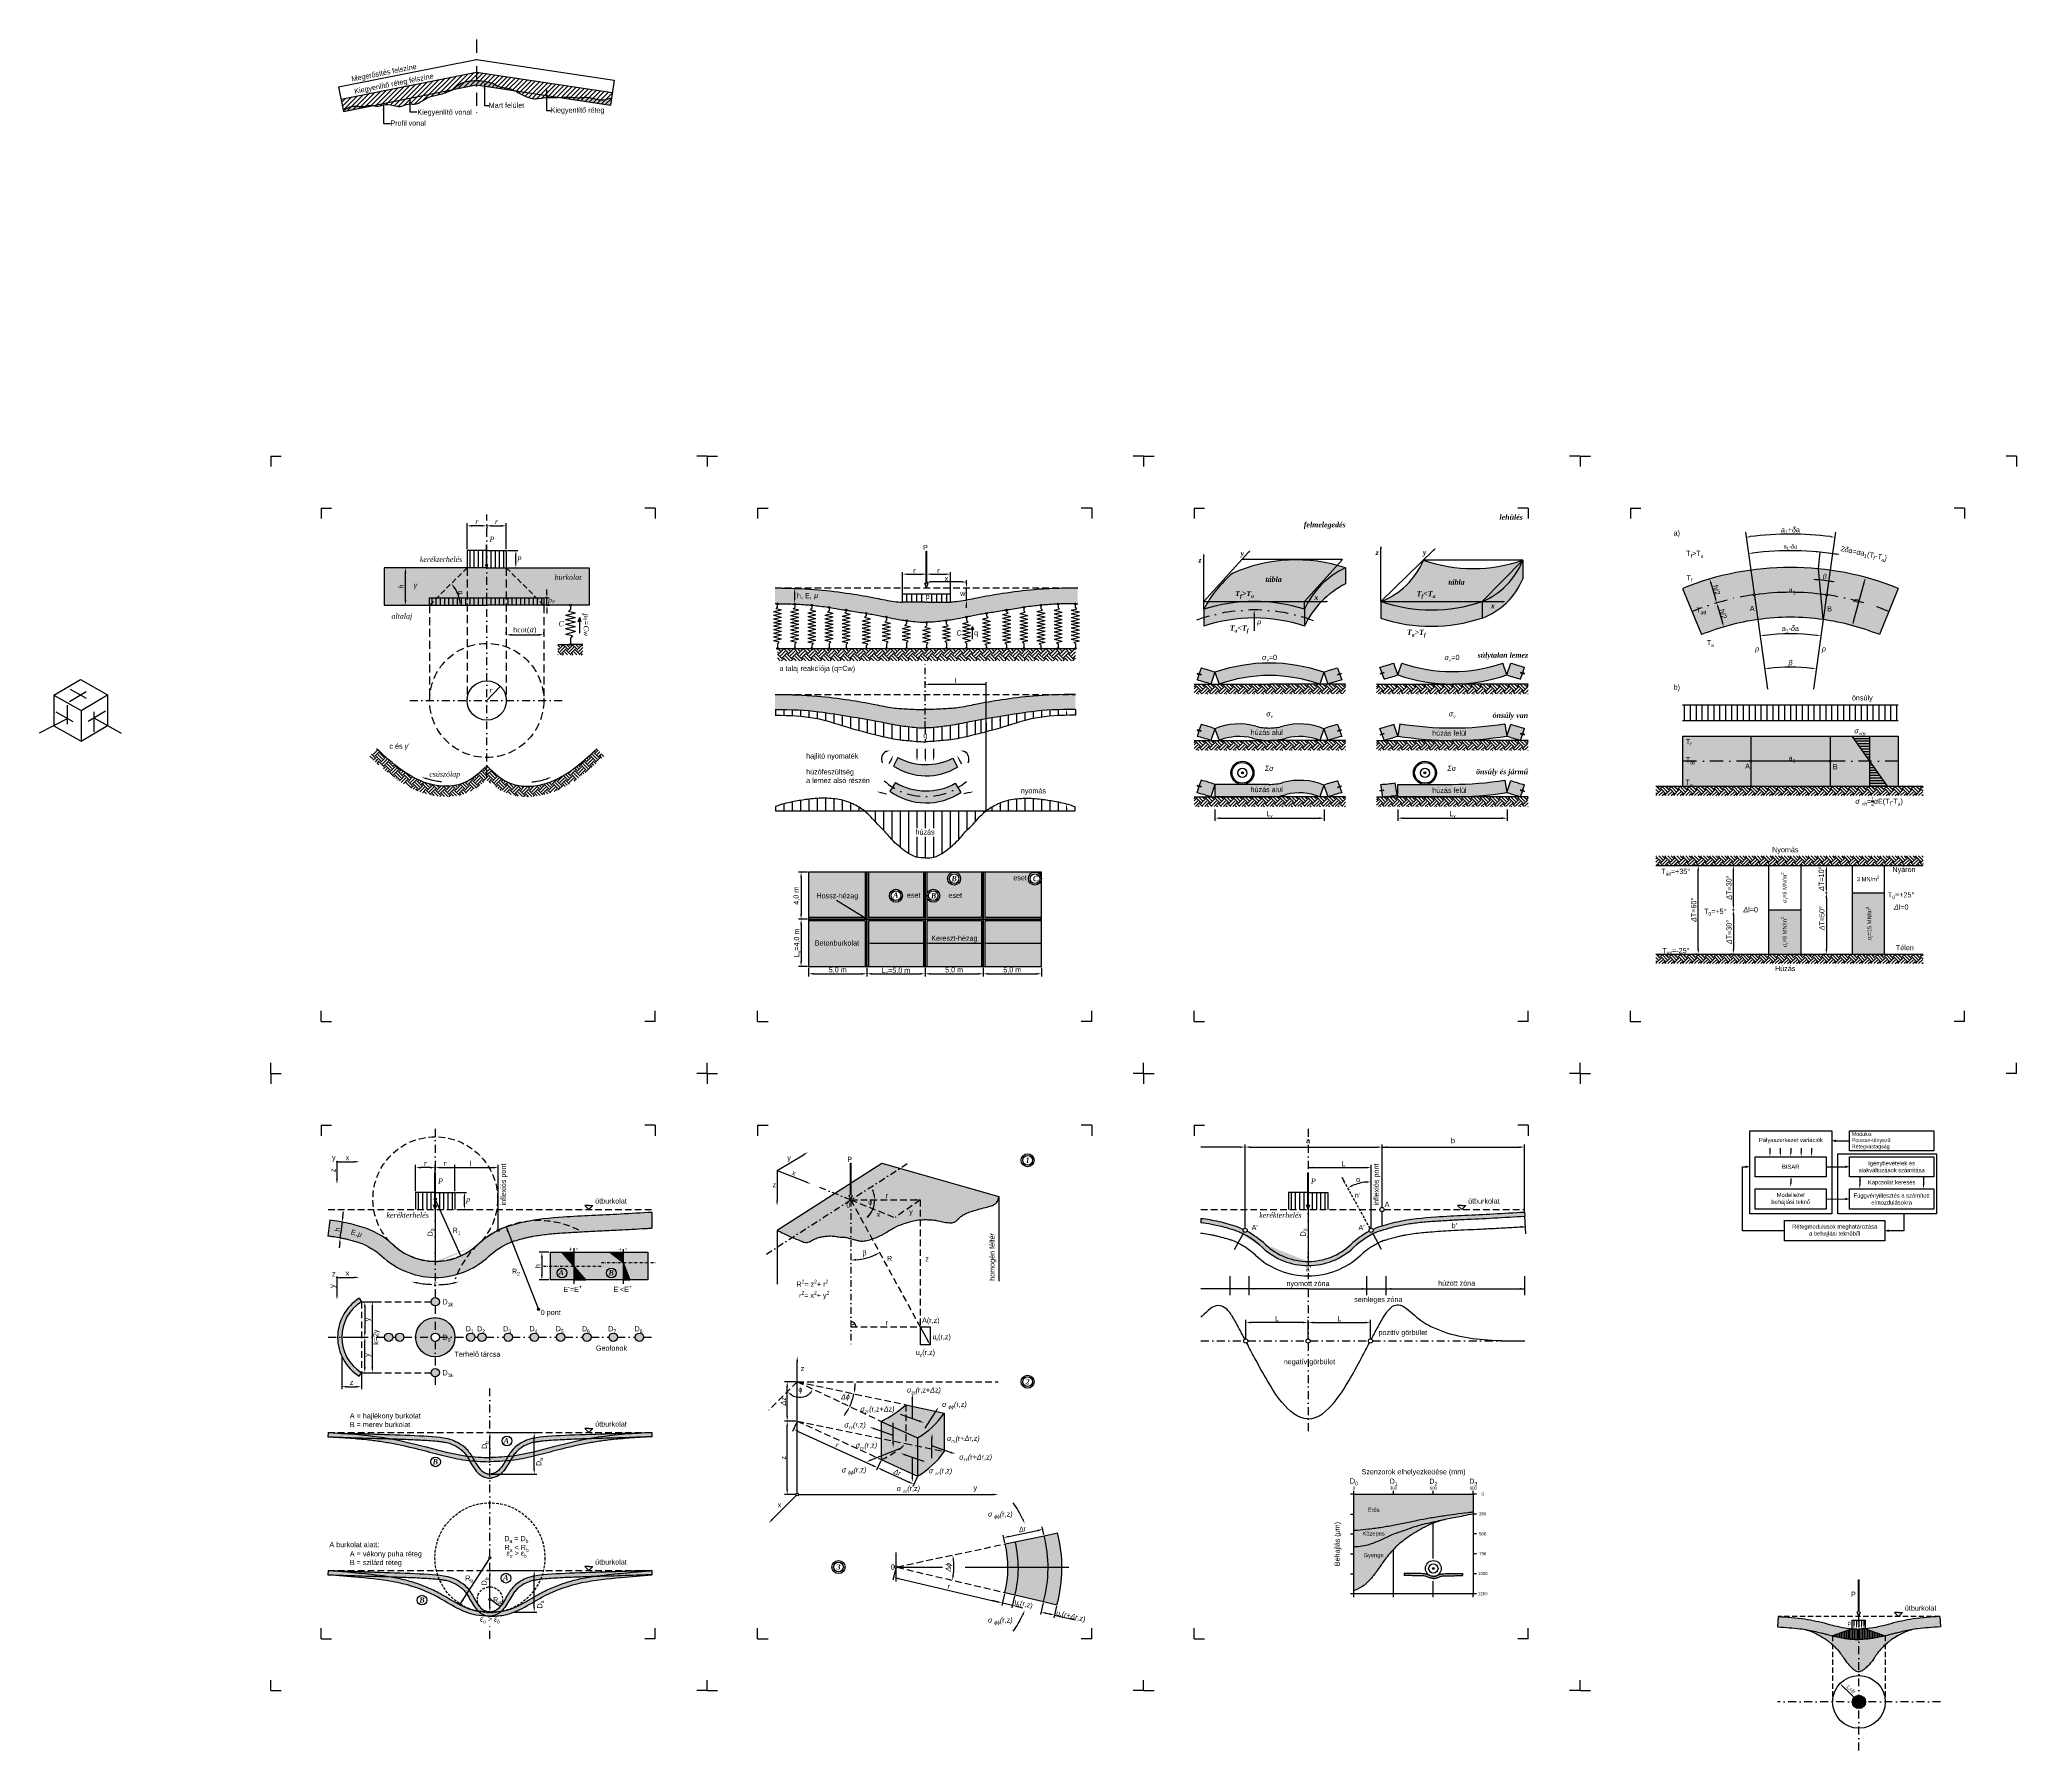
# Model space of a CAD drawing. Header units: millimetres. Extents: x 9 to 961, y -258 to 565.
import ezdxf

# ---------------------------------------------------------------- set-up
doc = ezdxf.new("R2010")
doc.units = ezdxf.units.MM
doc.linetypes.add('PONTVONAL', pattern=[25.4, 12.7, -6.35, 0, -6.35])
doc.linetypes.add('SZAGGATOTT', pattern=[19.05, 12.7, -6.35])
doc.layers.get('0').update_dxf_attribs({"plot": 0})
for name, color, linetype in [('Sraff', 2, 'Continuous'), ('Szurke_sraff', 254, 'Continuous'), ('Tengely', 1, 'PONTVONAL'), ('Text', 2, 'Continuous'), ('Vonal_025', 4, 'Continuous'), ('Vonal_035', 2, 'Continuous'), ('Vonal_050', 3, 'Continuous'), ('Vonal_070', 6, 'Continuous'), ('Vonal_sz_025', 4, 'SZAGGATOTT'), ('Vonal_sz_035', 2, 'SZAGGATOTT'), ('Vonal_sz_050', 3, 'SZAGGATOTT')]:
    doc.layers.add(name, color=color, linetype=linetype)
doc.styles.get("Standard").update_dxf_attribs({"font": 'verdana.ttf', "width": 0.8, "height": 2.5})
doc.styles.add('TextCS', font='SCHLBKI.TTF', dxfattribs={"height": 2.5})
doc.dimstyles.new('Saját', dxfattribs={"dimtxt": 2.5, "dimasz": 2.5, "dimexe": 1.25, "dimexo": 0.625, "dimtad": 1, "dimtxsty": 'TextCS', "dimcen": 2.5, "dimclrd": 256, "dimadec": 0, "dimazin": 0, "dimtfac": 1, "dimtmove": 0, "dimatfit": 3, "dimfxl": 1, "dimlwd": -1, "dimarcsym": 0})
pattern_1 = [(90, (78.2042, 132.9742), (-2.032, 1e-16), [])]
pattern_2 = [(315, (0, 11.463), (4.490128, -1e-15), [3.175, -3.175]), (315, (0.842, 12.3048), (4.490128, -1e-15), [3.175, -3.175]), (315, (1.6838, 13.1467), (4.490128, -1e-15), [3.175, -3.175]), (45, (2.245, 13.1467), (1e-15, 4.490128), [3.175, -3.175]), (45, (3.087, 12.3048), (1e-15, 4.490128), [3.175, -3.175]), (45, (3.929, 11.463), (1e-15, 4.490128), [3.175, -3.175])]
pattern_3 = [(0, (-212.50333, 165.0594), (1e-16, 0.381), [])]

msp = doc.modelspace()

# ---------------------------------------------------------------- hatches: boundary and pattern name
at = {"layer": 'Sraff'}
h = msp.add_hatch(dxfattribs=at)
h.set_pattern_fill('LINE', color=256, scale=0.64, angle=90, style=0)
h.set_pattern_definition(pattern_1)
h.paths.add_polyline_path([(233.86, 318.99), (224.42, 318.99), (224.42, 310.71), (233.86, 310.71)])
h.paths.add_polyline_path([(224.42, 318.99), (214.98, 318.99), (214.98, 310.71), (224.42, 310.71)])
h = msp.add_hatch(dxfattribs=at)
h.set_pattern_fill('LINE', color=256, scale=0.64, angle=90, style=0)
h.set_pattern_definition(pattern_1)
h.paths.add_polyline_path([(224.42, 292.69), (224.42, 296.25), (200.52, 296.25), (196.96, 292.69)])
h.paths.add_polyline_path([(200.52, 296.25), (196.96, 296.25), (196.96, 292.69)], flags=17)
h.paths.add_polyline_path([(224.42, 296.25), (224.42, 292.69), (251.88, 292.69), (248.32, 296.25)])
h.paths.add_polyline_path([(251.88, 296.25), (248.32, 296.25), (251.88, 292.69)])
h = msp.add_hatch(dxfattribs=at)
h.set_pattern_fill('EARTH', color=256, scale=0.5, angle=45, style=0)
h.paths.add_polyline_path([(270.74, 273.8), (265.2, 273.8, -1), (264.22, 273.8), (258.68, 273.8), (258.68, 268.8), (270.74, 268.8)])
h = msp.add_hatch(dxfattribs=at)
h.set_pattern_fill('EARTH', color=256, scale=0.52, angle=315, style=0)
h.set_pattern_definition([(315, (-155.838, 15.2864), (4.669733, -1e-15), [3.302, -3.302]), (315, (-154.9625, 16.162), (4.669733, -1e-15), [3.302, -3.302]), (315, (-154.087, 17.0376), (4.669733, -1e-15), [3.302, -3.302]), (45, (-153.5032, 17.0376), (1e-15, 4.669733), [3.302, -3.302]), (45, (-152.6276, 16.162), (1e-15, 4.669733), [3.302, -3.302]), (45, (-151.752, 15.2864), (1e-15, 4.669733), [3.302, -3.302])])
h.paths.add_polyline_path([(507.68, 271.48, -0.414214), (507.29, 271.87), (499.8, 271.87, -1), (499.02, 271.87), (491.53, 271.87, -1), (490.75, 271.87), (483.26, 271.87, -1), (482.48, 271.87), (474.99, 271.87, -1), (474.21, 271.87), (465.34, 271.87, -1), (464.56, 271.87), (455.7, 271.87, -1), (454.91, 271.87), (446.05, 271.87, -1), (445.27, 271.87), (436.4, 271.87, -1), (435.62, 271.87), (426.76, 271.87, -1), (425.98, 271.87), (417.11, 271.87, -1), (416.33, 271.87), (407.47, 271.87, -1), (406.68, 271.87), (397.82, 271.87, -1), (397.04, 271.87), (389.55, 271.87, -1), (388.77, 271.87), (381.28, 271.87, -1), (380.5, 271.87), (373.01, 271.87, -1), (372.23, 271.87), (364.74, 271.87, -0.414214), (364.35, 271.48), (364.35, 266.01), (507.68, 266.01)])
h = msp.add_hatch(dxfattribs=at)
h.set_pattern_fill('EARTH', color=256, scale=0.5, angle=315, style=0)
h.set_pattern_definition(pattern_2)
h.paths.add_polyline_path([(637.73, 254.75), (601.26, 254.75), (564.79, 254.75), (564.79, 250.02), (601.26, 250.02), (637.73, 250.02)])
h = msp.add_hatch(dxfattribs=at)
h.set_pattern_fill('EARTH', color=256, scale=0.5, angle=315, style=0)
h.set_pattern_definition([(315, (87.806, 11.463), (4.490128, -1e-15), [3.175, -3.175]), (315, (88.6478, 12.3048), (4.490128, -1e-15), [3.175, -3.175]), (315, (89.4897, 13.1467), (4.490128, -1e-15), [3.175, -3.175]), (45, (90.051, 13.1467), (1e-15, 4.490128), [3.175, -3.175]), (45, (90.893, 12.3048), (1e-15, 4.490128), [3.175, -3.175]), (45, (91.7348, 11.463), (1e-15, 4.490128), [3.175, -3.175])])
h.paths.add_polyline_path([(725.53, 254.75), (689.07, 254.75), (652.6, 254.75), (652.6, 250.02), (689.07, 250.02), (725.53, 250.02)])
h = msp.add_hatch(dxfattribs=at)
h.set_pattern_fill('EARTH', color=256, scale=0.5, angle=45, style=0)
edge = h.paths.add_edge_path()
edge.add_spline(control_points=[(277.4, 223.62), (269.54, 216.41), (257.79, 205.63), (235.59, 204.95), (228.08, 211.97), (224.42, 215.38)], knot_values=[0, 0, 0, 0, 31.006075, 46.314705, 60.842943, 60.842943, 60.842943, 60.842943], degree=3, periodic=0)
edge.add_spline(control_points=[(224.42, 215.38), (220.76, 211.97), (213.25, 204.95), (191.05, 205.63), (179.3, 216.41), (171.44, 223.62)], knot_values=[0, 0, 0, 0, 14.528237, 29.836867, 60.842943, 60.842943, 60.842943, 60.842943], degree=3, periodic=0)
edge.add_line((171.44, 223.62), (168.06, 219.94))
edge.add_spline(control_points=[(168.06, 219.94), (169.7, 218.43), (171.37, 216.9), (175.13, 213.59), (177.24, 211.82), (181.69, 208.48), (184.03, 206.92), (189.04, 204.19), (191.71, 203.02), (196.71, 201.51), (198.98, 201.03), (203.61, 200.53), (205.98, 200.5), (209.44, 200.89), (210.53, 201.08), (212.15, 201.47), (212.69, 201.62), (213.76, 201.95), (214.29, 202.14), (216.64, 203.08), (218.3, 204.01), (221.36, 206.06), (222.76, 207.17), (224.19, 208.41), (224.31, 208.51), (224.42, 208.61)], knot_values=[4.328921, 4.328921, 4.328921, 4.328921, 10.805557, 10.805557, 18.526401, 18.526401, 26.247246, 26.247246, 33.96809, 33.96809, 39.79409, 39.79409, 45.62009, 45.62009, 48.306173, 48.306173, 49.649214, 49.649214, 50.992255, 50.992255, 55.709442, 55.709442, 60.426629, 60.426629, 60.842943, 60.842943, 60.842943, 60.842943], degree=3, periodic=0)
edge.add_spline(control_points=[(224.42, 208.61), (224.54, 208.51), (224.65, 208.41), (226.08, 207.17), (227.48, 206.06), (230.54, 204.01), (232.2, 203.08), (234.55, 202.14), (235.09, 201.95), (236.15, 201.62), (236.69, 201.47), (238.31, 201.08), (239.4, 200.89), (242.86, 200.5), (245.23, 200.53), (249.87, 201.03), (252.13, 201.51), (257.13, 203.02), (259.8, 204.19), (264.81, 206.92), (267.15, 208.48), (271.6, 211.82), (273.71, 213.59), (277.47, 216.9), (279.14, 218.43), (280.78, 219.94)], knot_values=[4.328921, 4.328921, 4.328921, 4.328921, 4.745234, 4.745234, 9.462421, 9.462421, 14.179608, 14.179608, 15.522649, 15.522649, 16.865691, 16.865691, 19.551773, 19.551773, 25.377773, 25.377773, 31.203773, 31.203773, 38.924618, 38.924618, 46.645462, 46.645462, 54.366306, 54.366306, 60.842943, 60.842943, 60.842943, 60.842943], degree=3, periodic=0)
edge.add_line((280.78, 219.94), (277.4, 223.62))
h = msp.add_hatch(dxfattribs=at)
h.set_pattern_fill('EARTH', color=256, scale=0.5, angle=315, style=0)
h.set_pattern_definition(pattern_2)
h.paths.add_polyline_path([(637.73, 227.62), (601.34, 227.62, -0.002615), (601.03, 227.62, -0.002615), (600.71, 227.62), (564.79, 227.62), (564.79, 222.9), (601.26, 222.9), (637.73, 222.9)])
h = msp.add_hatch(dxfattribs=at)
h.set_pattern_fill('EARTH', color=256, scale=0.5, angle=315, style=0)
h.set_pattern_definition([(315, (87.806, -15.6605), (4.490128, -1e-15), [3.175, -3.175]), (315, (88.6478, -14.8186), (4.490128, -1e-15), [3.175, -3.175]), (315, (89.4897, -13.9767), (4.490128, -1e-15), [3.175, -3.175]), (45, (90.051, -13.9767), (1e-15, 4.490128), [3.175, -3.175]), (45, (90.893, -14.8186), (1e-15, 4.490128), [3.175, -3.175]), (45, (91.7348, -15.6605), (1e-15, 4.490128), [3.175, -3.175])])
h.paths.add_polyline_path([(725.53, 227.62), (689.07, 227.62), (652.6, 227.62), (652.6, 222.9), (689.07, 222.9), (725.53, 222.9)])
h = msp.add_hatch(dxfattribs=at)
h.set_pattern_fill('EARTH', color=256, scale=0.5, angle=315, style=0)
h.set_pattern_definition(pattern_2)
h.paths.add_polyline_path([(637.73, 200.5), (601.34, 200.5, -0.00454), (600.79, 200.5), (574.81, 200.5), (564.79, 200.5), (564.79, 195.78), (601.26, 195.78), (637.73, 195.78)])
h = msp.add_hatch(dxfattribs=at)
h.set_pattern_fill('EARTH', color=256, scale=0.5, angle=315, style=0)
h.set_pattern_definition([(315, (87.806, -42.784), (4.490128, -1e-15), [3.175, -3.175]), (315, (88.6478, -41.942), (4.490128, -1e-15), [3.175, -3.175]), (315, (89.4897, -41.1), (4.490128, -1e-15), [3.175, -3.175]), (45, (90.051, -41.1), (1e-15, 4.490128), [3.175, -3.175]), (45, (90.893, -41.942), (1e-15, 4.490128), [3.175, -3.175]), (45, (91.7348, -42.784), (1e-15, 4.490128), [3.175, -3.175])])
h.paths.add_polyline_path([(725.53, 200.5), (689.07, 200.5), (652.6, 200.5), (652.6, 195.78), (689.07, 195.78), (725.53, 195.78)])
h = msp.add_hatch(dxfattribs=at)
h.set_pattern_fill('EARTH', color=256, scale=0.48, angle=45, style=0)
h.set_pattern_definition([(45, (43.2598, 49.1566), (4e-16, 4.310523), [3.048, -3.048]), (45, (42.4516, 49.965), (4e-16, 4.310523), [3.048, -3.048]), (45, (41.6434, 50.773), (4e-16, 4.310523), [3.048, -3.048]), (135, (41.6434, 51.312), (-4.310523, 4e-16), [3.048, -3.048]), (135, (42.4516, 52.12), (-4.310523, 4e-16), [3.048, -3.048]), (135, (43.2598, 52.9283), (-4.310523, 4e-16), [3.048, -3.048])])
h.paths.add_polyline_path([(915.65, 201.09), (915.65, 205.68), (787.06, 205.68), (787.06, 201.09)])
h = msp.add_hatch(dxfattribs=at)
h.set_pattern_fill('EARTH', color=256, scale=0.48, angle=45, style=0)
h.set_pattern_definition([(315, (43.2598, 324.0188), (4e-16, -4.310523), [3.048, -3.048]), (315, (42.4516, 323.2106), (4e-16, -4.310523), [3.048, -3.048]), (315, (41.6434, 322.4024), (4e-16, -4.310523), [3.048, -3.048]), (225, (41.6434, 321.8635), (-4.310523, -4e-16), [3.048, -3.048]), (225, (42.4516, 321.0553), (-4.310523, -4e-16), [3.048, -3.048]), (225, (43.2598, 320.247), (-4.310523, -4e-16), [3.048, -3.048])])
h.paths.add_polyline_path([(915.65, 172.08), (915.65, 167.49), (787.06, 167.49), (787.06, 172.08)])
h = msp.add_hatch(dxfattribs=at)
h.set_pattern_fill('EARTH', color=256, scale=0.48, angle=45, style=0)
h.set_pattern_definition([(45, (43.2598, -31.691), (4e-16, 4.310523), [3.048, -3.048]), (45, (42.4516, -30.8828), (4e-16, 4.310523), [3.048, -3.048]), (45, (41.6434, -30.0745), (4e-16, 4.310523), [3.048, -3.048]), (135, (41.6434, -29.5357), (-4.310523, 4e-16), [3.048, -3.048]), (135, (42.4516, -28.7275), (-4.310523, 4e-16), [3.048, -3.048]), (135, (43.2598, -27.9193), (-4.310523, 4e-16), [3.048, -3.048])])
h.paths.add_polyline_path([(915.65, 120.25), (915.65, 124.84), (787.06, 124.84), (787.06, 120.25)])
h = msp.add_hatch(dxfattribs=at)
h.set_pattern_fill('LINE', color=256, scale=0.64, angle=90, style=0)
h.set_pattern_definition([(90, (53.454, -175.7893), (-2.032, 1e-16), [])])
h.paths.add_polyline_path([(209.11, 10.22), (199.67, 10.22), (199.67, 1.95), (209.11, 1.95)])
h.paths.add_polyline_path([(199.67, 10.22), (190.23, 10.22), (190.23, 1.95), (199.67, 1.95)])
h = msp.add_hatch(dxfattribs=at)
h.set_pattern_fill('LINE', color=256, scale=0.64, angle=90, style=0)
h.set_pattern_definition([(90, (473.454, -175.7893), (-2.032, 1e-16), [])])
h.paths.add_polyline_path([(629.11, 10.22), (619.67, 10.22), (619.67, 1.95), (629.11, 1.95)])
h.paths.add_polyline_path([(619.67, 10.22), (610.23, 10.22), (610.23, 1.95), (619.67, 1.95)])
h = msp.add_hatch(dxfattribs=at)
h.set_pattern_fill('ANSI31', color=256, scale=0.12, angle=315, style=0)
h.set_pattern_definition(pattern_3)
h.paths.add_polyline_path([(266.35, -18.59), (260.52, -18.59), (266.35, -25.26)])
h.paths.add_polyline_path([(266.35, -25.26), (266.35, -31.92), (272.17, -31.92)])
h = msp.add_hatch(dxfattribs=at)
h.set_pattern_fill('ANSI31', color=256, scale=0.12, angle=315, style=0)
h.set_pattern_definition(pattern_3)
h.paths.add_polyline_path([(290.11, -18.59), (283.66, -18.59), (290.11, -23.57)])
h.paths.add_polyline_path([(290.11, -23.57), (290.11, -31.92), (293.32, -31.92)])
h = msp.add_hatch(color=256, dxfattribs=at)
h.paths.add_polyline_path([(197.67, -42.43, 1), (201.67, -42.43, 1)])
h.paths.add_polyline_path([(180.61, -59.49, 1), (184.61, -59.49, 1)])
h.paths.add_polyline_path([(179.23, -59.49, 1), (175.23, -59.49, 1)])
h.paths.add_polyline_path([(201.67, -76.55, 1), (197.67, -76.55, 1)])
h.paths.add_polyline_path([(218.73, -59.49, 1), (214.73, -59.49, 1)])
h.paths.add_polyline_path([(224.11, -59.49, 1), (220.11, -59.49, 1)])
h.paths.add_polyline_path([(232.75, -59.49, 1), (236.75, -59.49, 1)])
h.paths.add_polyline_path([(245.38, -59.49, 1), (249.38, -59.49, 1)])
h.paths.add_polyline_path([(262.02, -59.49, 1), (258.02, -59.49, 1)])
h.paths.add_polyline_path([(270.65, -59.49, 1), (274.65, -59.49, 1)])
h.paths.add_polyline_path([(287.29, -59.49, 1), (283.29, -59.49, 1)])
h.paths.add_polyline_path([(299.93, -59.49, 1), (295.93, -59.49, 1)])
at = {"layer": 'Szurke_sraff'}
h = msp.add_hatch(color=256, dxfattribs=at)
edge = h.paths.add_edge_path()
edge.add_spline(control_points=[(219.5, 545.12), (218.17, 545.13), (215.58, 544.95), (211.49, 543.93), (209.44, 541.75), (208.07, 540.85), (207.96, 540.78)], knot_values=[46.287416, 46.287416, 46.287416, 46.287416, 49.612372, 52.791637, 56.522414, 56.857829, 56.857829, 56.857829, 56.857829], degree=3, periodic=0)
edge.add_line((207.96, 540.78), (219.37, 543.06))
edge.add_line((219.37, 543.06), (219.5, 543.04))
edge.add_line((219.5, 543.04), (219.5, 545.12))
edge = h.paths.add_edge_path()
edge.add_spline(control_points=[(237.63, 540.32), (236.56, 540.82), (234.37, 541.67), (230.78, 541.82), (227.65, 543.84), (223.87, 544.83), (221.05, 545.1), (219.57, 545.12), (219.5, 545.12)], knot_values=[56.857829, 56.857829, 56.857829, 56.857829, 59.786412, 62.773122, 65.577565, 68.899685, 72.450214, 72.617788, 72.617788, 72.617788, 72.617788], degree=3, periodic=0)
edge.add_line((219.5, 545.12), (219.5, 543.04))
edge.add_line((219.5, 543.04), (237.63, 540.32))
h = msp.add_hatch(color=256, dxfattribs=at)
edge = h.paths.add_edge_path()
edge.add_spline(control_points=[(169.48, 533.1), (169.04, 533.15), (167.53, 533.26), (164.61, 532.28), (160.08, 533.48), (157.07, 531.78), (155.4, 530.75)], knot_values=[0.504618, 0.504618, 0.504618, 0.504618, 1.622488, 4.289933, 7.975693, 12.645613, 12.645613, 12.645613, 12.645613], degree=3, periodic=0)
edge.add_line((155.4, 530.75), (155.49, 530.3))
edge.add_line((155.49, 530.3), (169.48, 533.1))
h = msp.add_hatch(color=256, dxfattribs=at)
edge = h.paths.add_edge_path()
edge.add_spline(control_points=[(284.45, 536.84), (281.87, 536.09), (279.88, 535.55), (277.35, 536.15), (273.84, 537.17), (270.44, 537.01), (267.61, 536.74), (263.79, 537.34), (260.79, 537.13), (259.4, 537.04)], knot_values=[91.271613, 91.271613, 91.271613, 91.271613, 94.291215, 96.557585, 99.593763, 101.767401, 103.797877, 107.845263, 111.313157, 111.313157, 111.313157, 111.313157], degree=3, periodic=0)
edge.add_line((259.4, 537.04), (283.92, 533.36))
edge.add_line((283.92, 533.36), (284.45, 536.84))
h = msp.add_hatch(color=256, dxfattribs=at)
h.paths.add_polyline_path([(593.72, 290.44, 0.07707), (569.49, 286.68), (569.49, 282.6, -0.081146), (593.72, 286.56)])
h.paths.add_polyline_path([(595.57, 294.5), (592, 294.51, 0.071666), (569.49, 290.77), (569.49, 286.68, -0.155071), (617.95, 286.68), (617.95, 290.77, 0.071251)])
h.paths.add_polyline_path([(593.72, 290.44), (593.72, 286.56, -0.081146), (617.95, 282.62), (617.95, 286.68, 0.077079)])
h.paths.add_polyline_path([(626.1, 294.48), (619.87, 294.48, 0.026092), (617.95, 290.77), (617.95, 286.68, -0.005931), (619.75, 286.09, -0.06173)])
h.paths.add_polyline_path([(619.75, 286.09, 0.005931), (617.95, 286.68), (617.95, 282.62, -0.022863)])
h.paths.add_polyline_path([(637.73, 302.97), (637.73, 310.67, 0.153841), (619.87, 294.48), (626.1, 294.48, -0.084713)])
h.paths.add_polyline_path([(637.73, 310.67, 0.013857), (633.71, 311.88), (617.95, 294.53), (617.95, 294.49), (619.87, 294.48, -0.153841)])
h.paths.add_polyline_path([(619.87, 294.48), (617.95, 294.49), (617.95, 290.77, -0.026092)])
h.paths.add_polyline_path([(617.95, 294.49), (595.57, 294.5, -0.071251), (617.95, 290.77)], flags=17)
h.paths.add_polyline_path([(592, 294.51), (571.65, 294.52, 0.018502), (569.49, 290.77, -0.071666)])
h.paths.add_polyline_path([(633.71, 311.88, 0.172115), (583.25, 308.02, 0.07648), (571.65, 294.52), (592, 294.51, -0.011171), (595.57, 294.5), (617.95, 294.49), (617.95, 294.53)])
h = msp.add_hatch(color=256, dxfattribs=at)
h.paths.add_polyline_path([(703.36, 294.44), (703.33, 294.44, -0.16562), (654.75, 294.48), (654.75, 286.41, 0.161994), (703.36, 286.54)], flags=16)
h.paths.add_polyline_path([(722.97, 305.4), (722.97, 314.35, -0.206232), (703.36, 294.44), (703.36, 286.54, 0.210695)], flags=17)
h.paths.add_polyline_path([(722.97, 314.35), (703.36, 294.48), (703.36, 294.44, 0.206232)])
h.paths.add_polyline_path([(722.97, 305.4), (722.97, 314.35, -0.167488), (675.17, 314.35, -0.203741), (654.75, 294.48), (703.33, 294.44, -0.16562), (654.75, 294.48), (654.75, 286.41, 0.161994), (703.36, 286.54, 0.210695)])
h.paths.add_polyline_path([(703.33, 294.44), (654.75, 294.48, 0.16562)], flags=17)
h = msp.add_hatch(color=256, dxfattribs=at)
h.paths.add_polyline_path([(722.97, 314.35), (703.36, 294.48), (703.36, 294.44, 0.206232)])
h.paths.add_polyline_path([(722.97, 305.4), (722.97, 314.35, -0.206232), (703.36, 294.44), (703.36, 286.54, 0.210695)])
h = msp.add_hatch(color=256, dxfattribs=at)
edge = h.paths.add_edge_path()
edge.add_arc((264.73, 292.69), 0.489, 360, 540)
edge.add_line((264.24, 292.69), (175.1, 292.69))
edge.add_line((175.1, 292.69), (175.1, 310.71))
edge.add_line((175.1, 310.71), (273.75, 310.71))
edge.add_line((273.75, 310.71), (273.75, 292.69))
edge.add_line((273.75, 292.69), (265.22, 292.69))
h = msp.add_hatch(color=256, dxfattribs=at)
edge = h.paths.add_edge_path()
edge.add_spline(control_points=[(364.74, 293.36), (368.44, 293.36), (370.35, 293.32), (372.23, 293.26)], knot_values=[2.490775, 2.490775, 2.490775, 2.490775, 9.28965, 9.28965, 9.28965, 9.28965], degree=3, periodic=0)
edge.add_arc((372.62, 293.25), 0.391, 0, 178.64357, ccw=False)
edge.add_arc((372.62, 293.25), 0.391, 356.99287, 360, ccw=False)
edge.add_spline(control_points=[(373.01, 293.23), (375.55, 293.12), (378.03, 292.96), (380.5, 292.73)], knot_values=[10.235032, 10.235032, 10.235032, 10.235032, 19.468475, 19.468475, 19.468475, 19.468475], degree=3, periodic=0)
edge.add_arc((380.89, 292.69), 0.391, 0, 174.69281, ccw=False)
edge.add_arc((380.89, 292.69), 0.391, -5.59297, 0, ccw=False)
edge.add_spline(control_points=[(381.28, 292.66), (382.45, 292.54), (384.95, 292.26), (387.45, 291.92), (388.77, 291.72)], knot_values=[20.441791, 20.441791, 20.441791, 20.441791, 24.858256, 29.876609, 29.876609, 29.876609, 29.876609], degree=3, periodic=0)
edge.add_arc((389.16, 291.67), 0.391, 0, 171.53901, ccw=False)
edge.add_arc((389.16, 291.67), 0.391, -8.5592, 0, ccw=False)
edge.add_spline(control_points=[(389.54, 291.61), (392.05, 291.23), (394.54, 290.81), (397.04, 290.4)], knot_values=[30.854024, 30.854024, 30.854024, 30.854024, 40.347186, 40.347186, 40.347186, 40.347186], degree=3, periodic=0)
edge.add_arc((397.43, 290.33), 0.391, 0, 170.63157, ccw=False)
edge.add_arc((397.43, 290.33), 0.391, 350.65053, 360, ccw=False)
edge.add_spline(control_points=[(397.81, 290.27), (398.42, 290.17), (401.38, 289.69), (404.35, 289.23), (406.71, 288.85)], knot_values=[41.324603, 41.324603, 41.324603, 41.324603, 43.629653, 52.582146, 52.582146, 52.582146, 52.582146], degree=3, periodic=0)
edge.add_arc((407.09, 288.79), 0.391, 0, 170.7485, ccw=False)
edge.add_arc((407.09, 288.79), 0.391, 350.68585, 360, ccw=False)
edge.add_spline(control_points=[(407.48, 288.72), (409.55, 288.38), (412.51, 287.87), (415.46, 287.25), (416.35, 287.06)], knot_values=[53.559731, 53.559731, 53.559731, 53.559731, 61.429658, 64.834957, 64.834957, 64.834957, 64.834957], degree=3, periodic=0)
edge.add_arc((416.74, 286.98), 0.391, 0, 168.1677, ccw=False)
edge.add_arc((416.74, 286.98), 0.391, -11.82815, 0, ccw=False)
edge.add_spline(control_points=[(417.12, 286.9), (418.95, 286.52), (421.88, 285.92), (424.93, 285.48), (426.06, 285.33)], knot_values=[65.806518, 65.806518, 65.806518, 65.806518, 72.774161, 76.857933, 76.857933, 76.857933, 76.857933], degree=3, periodic=0)
edge.add_arc((426.45, 285.28), 0.391, 0, 172.71895, ccw=False)
edge.add_arc((426.45, 285.28), 0.391, 352.89032, 360, ccw=False)
edge.add_spline(control_points=[(426.83, 285.24), (428.1, 285.08), (430.85, 284.78), (433.39, 284.53), (435.62, 284.49)], knot_values=[77.798957, 77.798957, 77.798957, 77.798957, 82.400418, 87.933016, 87.933016, 87.933016, 87.933016], degree=3, periodic=0)
edge.add_arc((436.01, 284.48), 0.391, 0.93036, 179.06965, ccw=False)
edge.add_spline(control_points=[(436.4, 284.49), (438.63, 284.53), (441.18, 284.78), (443.93, 285.08), (445.19, 285.24)], knot_values=[77.798957, 77.798957, 77.798957, 77.798957, 83.331555, 87.933016, 87.933016, 87.933016, 87.933016], degree=3, periodic=0)
edge.add_arc((445.58, 285.28), 0.391, 180, 187.10969, ccw=False)
edge.add_arc((445.58, 285.28), 0.391, 7.28105, 180, ccw=False)
edge.add_spline(control_points=[(445.97, 285.33), (447.09, 285.48), (450.15, 285.92), (453.08, 286.52), (454.91, 286.9)], knot_values=[65.806518, 65.806518, 65.806518, 65.806518, 69.89029, 76.857933, 76.857933, 76.857933, 76.857933], degree=3, periodic=0)
edge.add_arc((455.29, 286.98), 0.391, 180, 191.82816, ccw=False)
edge.add_arc((455.29, 286.98), 0.391, 11.83231, 180, ccw=False)
edge.add_spline(control_points=[(455.67, 287.06), (456.57, 287.25), (459.52, 287.87), (462.48, 288.38), (464.55, 288.72)], knot_values=[53.559731, 53.559731, 53.559731, 53.559731, 56.96503, 64.834957, 64.834957, 64.834957, 64.834957], degree=3, periodic=0)
edge.add_arc((464.93, 288.79), 0.391, 180, 189.31416, ccw=False)
edge.add_arc((464.93, 288.79), 0.391, 9.25151, 180, ccw=False)
edge.add_spline(control_points=[(465.32, 288.85), (467.68, 289.23), (470.64, 289.69), (473.61, 290.17), (474.21, 290.27)], knot_values=[41.324603, 41.324603, 41.324603, 41.324603, 50.277096, 52.582146, 52.582146, 52.582146, 52.582146], degree=3, periodic=0)
edge.add_arc((474.6, 290.33), 0.391, 180, 189.34948, ccw=False)
edge.add_arc((474.6, 290.33), 0.391, 9.36844, 180, ccw=False)
edge.add_spline(control_points=[(474.98, 290.4), (477.48, 290.81), (479.98, 291.23), (482.48, 291.61)], knot_values=[30.854024, 30.854024, 30.854024, 30.854024, 40.347186, 40.347186, 40.347186, 40.347186], degree=3, periodic=0)
edge.add_arc((482.87, 291.67), 0.391, 180, 188.55921, ccw=False)
edge.add_arc((482.87, 291.67), 0.391, 8.46099, 180, ccw=False)
edge.add_spline(control_points=[(483.26, 291.72), (484.58, 291.92), (487.07, 292.26), (489.57, 292.54), (490.75, 292.66)], knot_values=[20.441791, 20.441791, 20.441791, 20.441791, 25.460145, 29.876609, 29.876609, 29.876609, 29.876609], degree=3, periodic=0)
edge.add_arc((491.14, 292.69), 0.391, 180, 185.59298, ccw=False)
edge.add_arc((491.14, 292.69), 0.391, 5.3072, 180, ccw=False)
edge.add_spline(control_points=[(491.53, 292.73), (493.99, 292.96), (496.48, 293.12), (499.02, 293.23)], knot_values=[10.235032, 10.235032, 10.235032, 10.235032, 19.468475, 19.468475, 19.468475, 19.468475], degree=3, periodic=0)
edge.add_arc((499.41, 293.25), 0.391, 180, 183.00714, ccw=False)
edge.add_arc((499.41, 293.25), 0.391, 1.35643, 180, ccw=False)
edge.add_spline(control_points=[(499.8, 293.26), (502.24, 293.34), (504.73, 293.37), (507.29, 293.35)], knot_values=[0.449454, 0.449454, 0.449454, 0.449454, 9.28965, 9.28965, 9.28965, 9.28965], degree=3, periodic=0)
edge.add_arc((507.68, 293.35), 0.391, -0.00492, 179.3872, ccw=False)
edge.add_line((508.07, 293.35), (508.86, 293.35))
edge.add_line((508.86, 293.35), (508.86, 301.02))
edge.add_spline(control_points=[(508.86, 301.02), (499.92, 300.82), (488.8, 300.53), (473.6, 298.5), (461.44, 296.46), (453.14, 294.6), (448.88, 294.22), (447.57, 294.13)], knot_values=[1.531916, 1.531916, 1.531916, 1.531916, 23.831227, 43.201477, 58.949854, 70.097108, 75.011273, 75.011273, 75.011273, 75.011273], degree=3, periodic=0)
edge.add_line((447.57, 294.13), (447.57, 294.13))
edge.add_line((447.57, 294.13), (436.82, 294.13))
edge.add_line((436.82, 294.13), (436.01, 294.13))
edge.add_line((436.01, 294.13), (435.2, 294.13))
edge.add_line((435.2, 294.13), (424.46, 294.13))
edge.add_line((424.46, 294.13), (424.46, 294.13))
edge.add_spline(control_points=[(424.46, 294.13), (423.15, 294.22), (418.88, 294.6), (410.59, 296.46), (398.43, 298.5), (383.55, 300.48), (372.76, 300.8), (363.17, 300.99)], knot_values=[2.752706, 2.752706, 2.752706, 2.752706, 7.666874, 18.814128, 34.562505, 53.932755, 75.011275, 75.011275, 75.011275, 75.011275], degree=3, periodic=0)
edge.add_line((363.17, 300.99), (363.17, 293.36))
edge.add_line((363.17, 293.36), (363.96, 293.36))
edge.add_arc((364.35, 293.35), 0.391, 1.82129, 178.17871, ccw=False)
h.paths.add_polyline_path([(382.47, 309.4), (385.93, 309.4), (385.93, 304.3), (382.47, 304.3)], flags=9)
h.paths.add_polyline_path([(374.08, 308.53), (382.45, 308.53), (382.45, 304.37), (374.08, 304.37)], flags=9)
h = msp.add_hatch(color=256, dxfattribs=at)
h.paths.add_polyline_path([(867.53, 285.81), (865.3, 310.24, 0.121578), (799.91, 300.78), (808.94, 278.54, -0.061781), (836.01, 285.81, -0.069529)])
h.paths.add_polyline_path([(867.53, 285.81, -0.061781), (894.6, 278.54), (903.63, 300.78, 0.071962), (865.3, 310.24)])
for color, points in [(256, [(703.36, 294.44), (703.33, 294.44, -0.16562), (654.75, 294.48), (654.75, 286.41, 0.161994), (703.36, 286.54)]), (256, [(609.11, 228.7, -0.168443), (625.25, 227.62), (627.24, 233.29, 0.165507), (607.56, 234.5, -0.067432), (601.03, 233.62, -0.067432), (594.5, 234.5, 0.165507), (574.81, 233.29), (576.8, 227.62, -0.168443), (592.94, 228.7, 0.064467), (600.71, 227.62), (601.34, 227.62, 0.064467)]), (256, [(799.91, 229.68), (799.91, 205.68), (903.63, 205.68), (903.63, 229.68)]), (256, [(491.34, 164.3), (488.21, 164.3, -0.414214), (491.34, 161.17)]), (256, [(896.81, 154.32), (881.4, 154.32), (881.4, 124.84), (896.81, 124.84)]), (256, [(856.7, 146.16), (841.29, 146.16), (841.29, 124.84), (856.7, 124.84)]), (256, [(301.9, -18.59), (255.02, -18.59), (255.02, -31.92), (301.9, -31.92)]), (254, [(414.29, -99.96), (431.76, -107.95), (431.76, -126.3), (414.29, -118.31)])]:
    msp.add_hatch(color=color, dxfattribs=at).paths.add_polyline_path(points)
h = msp.add_hatch(color=256, dxfattribs=at)
h.paths.add_polyline_path([(574.81, 260.41, 0.021765), (568.21, 262.41), (567.33, 259.91), (568.17, 259.23), (567.21, 259.56), (566.25, 259.9), (567.09, 259.22), (566.22, 256.72, -0.023551), (572.83, 254.75)])
h.paths.add_polyline_path([(625.25, 254.75), (627.24, 260.41, 0.16996), (574.81, 260.41), (576.8, 254.75, -0.16996)])
h.paths.add_polyline_path([(633.88, 259.23), (634.72, 259.91), (633.85, 262.41, 0.021765), (627.24, 260.41), (629.22, 254.75, -0.023551), (635.84, 256.72), (634.96, 259.22), (635.8, 259.9), (634.84, 259.56)])
h = msp.add_hatch(color=256, dxfattribs=at)
h.paths.add_polyline_path([(715.28, 259.2), (713.3, 264.87, -0.16996), (664.84, 264.87), (662.86, 259.2, 0.16996)])
h.paths.add_polyline_path([(662.86, 259.2), (660.87, 264.87, -0.023551), (654.26, 262.89), (655.13, 260.39), (654.3, 259.72), (655.25, 260.05), (656.21, 260.38), (655.37, 259.71), (656.25, 257.21, 0.021765)])
h.paths.add_polyline_path([(721.89, 257.21), (722.76, 259.71), (721.93, 260.38), (722.88, 260.05), (723.84, 259.72), (723, 260.39), (723.88, 262.89, -0.023551), (717.26, 264.87), (715.28, 259.2, 0.021765)])
h = msp.add_hatch(color=256, dxfattribs=at)
edge = h.paths.add_edge_path()
edge.add_spline(control_points=[(435.34, 242.53), (432.51, 242.53), (427.37, 242.76), (419.26, 243.21), (410, 245.29), (397.84, 247.34), (382.23, 249.41), (370.7, 249.67), (363.17, 249.81)], knot_values=[0, 0, 0, 0, 10.634754, 19.262221, 30.409475, 46.157852, 65.528102, 89.359329, 89.359329, 89.359329, 89.359329], degree=3, periodic=0)
edge.add_line((363.17, 249.81), (363.17, 242.53))
edge.add_spline(control_points=[(363.17, 242.53), (363.25, 242.53), (363.34, 242.53), (363.42, 242.53)], knot_values=[0, 0, 0, 0, 0.270257, 0.270257, 0.270257, 0.270257], degree=3, periodic=0)
edge.add_spline(control_points=[(363.42, 242.53), (364.79, 242.54), (366.12, 242.54), (367.42, 242.53)], knot_values=[0.270257, 0.270257, 0.270257, 0.270257, 4.59667, 4.59667, 4.59667, 4.59667], degree=3, periodic=0)
edge.add_spline(control_points=[(367.42, 242.53), (368.79, 242.51), (370.12, 242.48), (371.42, 242.44)], knot_values=[4.59667, 4.59667, 4.59667, 4.59667, 9.139052, 9.139052, 9.139052, 9.139052], degree=3, periodic=0)
edge.add_spline(control_points=[(371.42, 242.44), (372.78, 242.4), (374.11, 242.33), (375.42, 242.26)], knot_values=[9.139052, 9.139052, 9.139052, 9.139052, 13.877022, 13.877022, 13.877022, 13.877022], degree=3, periodic=0)
edge.add_spline(control_points=[(375.42, 242.26), (376.78, 242.18), (378.11, 242.08), (379.42, 241.96)], knot_values=[13.877022, 13.877022, 13.877022, 13.877022, 18.773351, 18.773351, 18.773351, 18.773351], degree=3, periodic=0)
edge.add_spline(control_points=[(379.42, 241.96), (380.77, 241.84), (382.1, 241.71), (383.42, 241.55)], knot_values=[18.773351, 18.773351, 18.773351, 18.773351, 23.773641, 23.773641, 23.773641, 23.773641], degree=3, periodic=0)
edge.add_spline(control_points=[(383.42, 241.55), (383.71, 241.52), (385.05, 241.36), (386.38, 241.17), (387.42, 241.02)], knot_values=[23.773641, 23.773641, 23.773641, 23.773641, 24.858256, 28.815668, 28.815668, 28.815668, 28.815668], degree=3, periodic=0)
edge.add_spline(control_points=[(387.42, 241.02), (388.76, 240.83), (390.09, 240.63), (391.42, 240.41)], knot_values=[28.815668, 28.815668, 28.815668, 28.815668, 33.873294, 33.873294, 33.873294, 33.873294], degree=3, periodic=0)
edge.add_spline(control_points=[(391.42, 240.41), (392.76, 240.2), (394.09, 239.98), (395.42, 239.76)], knot_values=[33.873294, 33.873294, 33.873294, 33.873294, 38.939142, 38.939142, 38.939142, 38.939142], degree=3, periodic=0)
edge.add_spline(control_points=[(395.42, 239.76), (396.66, 239.56), (397.99, 239.34), (399.32, 239.12), (399.42, 239.11)], knot_values=[38.939142, 38.939142, 38.939142, 38.939142, 43.629653, 44.005828, 44.005828, 44.005828, 44.005828], degree=3, periodic=0)
edge.add_spline(control_points=[(399.42, 239.11), (400.76, 238.89), (402.09, 238.68), (403.42, 238.47)], knot_values=[44.005828, 44.005828, 44.005828, 44.005828, 49.069037, 49.069037, 49.069037, 49.069037], degree=3, periodic=0)
edge.add_spline(control_points=[(403.42, 238.47), (404.76, 238.26), (406.09, 238.05), (407.42, 237.83)], knot_values=[49.069037, 49.069037, 49.069037, 49.069037, 54.13436, 54.13436, 54.13436, 54.13436], degree=3, periodic=0)
edge.add_spline(control_points=[(407.42, 237.83), (408.76, 237.61), (410.09, 237.38), (411.42, 237.13)], knot_values=[54.13436, 54.13436, 54.13436, 54.13436, 59.209405, 59.209405, 59.209405, 59.209405], degree=3, periodic=0)
edge.add_spline(control_points=[(411.42, 237.13), (412.01, 237.02), (413.34, 236.76), (414.67, 236.49), (415.42, 236.33)], knot_values=[59.209405, 59.209405, 59.209405, 59.209405, 61.429658, 64.29873, 64.29873, 64.29873, 64.29873], degree=3, periodic=0)
edge.add_spline(control_points=[(415.42, 236.33), (416.75, 236.06), (418.08, 235.77), (419.42, 235.51)], knot_values=[64.29873, 64.29873, 64.29873, 64.29873, 69.352201, 69.352201, 69.352201, 69.352201], degree=3, periodic=0)
edge.add_spline(control_points=[(419.42, 235.51), (420.34, 235.33), (421.66, 235.08), (423.01, 234.87), (423.42, 234.81)], knot_values=[69.352201, 69.352201, 69.352201, 69.352201, 72.774161, 74.282361, 74.282361, 74.282361, 74.282361], degree=3, periodic=0)
edge.add_spline(control_points=[(423.42, 234.81), (424.76, 234.61), (426.1, 234.44), (427.42, 234.28)], knot_values=[74.282361, 74.282361, 74.282361, 74.282361, 79.137542, 79.137542, 79.137542, 79.137542], degree=3, periodic=0)
edge.add_spline(control_points=[(427.42, 234.28), (428.31, 234.18), (429.66, 234.04), (430.95, 233.9), (431.42, 233.86)], knot_values=[79.137542, 79.137542, 79.137542, 79.137542, 82.400418, 84.13979, 84.13979, 84.13979, 84.13979], degree=3, periodic=0)
edge.add_spline(control_points=[(431.42, 233.86), (432.5, 233.76), (433.7, 233.69), (435.34, 233.66)], knot_values=[84.13979, 84.13979, 84.13979, 84.13979, 88.117899, 88.117899, 88.117899, 88.117899], degree=3, periodic=0)
edge.add_line((435.34, 233.66), (435.34, 242.53))
edge = h.paths.add_edge_path()
edge.add_spline(control_points=[(464.7, 245.91), (463.02, 245.61), (458.42, 244.74), (451.58, 243.21), (443.45, 242.75), (438.29, 242.52), (435.42, 242.53)], knot_values=[52.539272, 52.539272, 52.539272, 52.539272, 58.949854, 70.097108, 78.724574, 89.462191, 89.462191, 89.462191, 89.462191], degree=3, periodic=0)
edge.add_line((435.34, 242.53), (435.34, 233.66))
edge.add_spline(control_points=[(435.34, 233.66), (435.37, 233.66), (435.4, 233.66), (435.42, 233.66)], knot_values=[88.117899, 88.117899, 88.117899, 88.117899, 88.183952, 88.183952, 88.183952, 88.183952], degree=3, periodic=0)
edge.add_spline(control_points=[(435.42, 233.66), (437.11, 233.68), (438.33, 233.76), (439.42, 233.86)], knot_values=[84.13979, 84.13979, 84.13979, 84.13979, 88.183952, 88.183952, 88.183952, 88.183952], degree=3, periodic=0)
edge.add_spline(control_points=[(439.42, 233.86), (439.9, 233.9), (441.19, 234.04), (442.54, 234.18), (443.42, 234.28)], knot_values=[79.137542, 79.137542, 79.137542, 79.137542, 80.876914, 84.13979, 84.13979, 84.13979, 84.13979], degree=3, periodic=0)
edge.add_spline(control_points=[(443.42, 234.28), (444.75, 234.44), (446.09, 234.61), (447.42, 234.81)], knot_values=[74.282361, 74.282361, 74.282361, 74.282361, 79.137542, 79.137542, 79.137542, 79.137542], degree=3, periodic=0)
edge.add_spline(control_points=[(447.42, 234.81), (447.84, 234.87), (449.19, 235.08), (450.51, 235.33), (451.42, 235.51)], knot_values=[69.352201, 69.352201, 69.352201, 69.352201, 70.860401, 74.282361, 74.282361, 74.282361, 74.282361], degree=3, periodic=0)
edge.add_spline(control_points=[(451.42, 235.51), (452.77, 235.77), (454.1, 236.06), (455.42, 236.33)], knot_values=[64.29873, 64.29873, 64.29873, 64.29873, 69.352201, 69.352201, 69.352201, 69.352201], degree=3, periodic=0)
edge.add_spline(control_points=[(455.42, 236.33), (456.18, 236.49), (457.51, 236.76), (458.84, 237.02), (459.42, 237.13)], knot_values=[59.209405, 59.209405, 59.209405, 59.209405, 62.078477, 64.29873, 64.29873, 64.29873, 64.29873], degree=3, periodic=0)
edge.add_spline(control_points=[(459.42, 237.13), (460.35, 237.3), (461.28, 237.47), (462.22, 237.63)], knot_values=[55.664415, 55.664415, 55.664415, 55.664415, 59.209405, 59.209405, 59.209405, 59.209405], degree=3, periodic=0)
edge.add_spline(control_points=[(462.22, 237.63), (463.04, 237.77), (463.87, 237.9), (464.7, 238.04)], knot_values=[52.515501, 52.515501, 52.515501, 52.515501, 55.664415, 55.664415, 55.664415, 55.664415], degree=3, periodic=0)
edge.add_line((464.7, 238.04), (464.7, 245.91))
edge = h.paths.add_edge_path()
edge.add_spline(control_points=[(507.68, 249.81), (500.14, 249.67), (488.62, 249.41), (474.71, 247.56), (467.15, 246.34), (464.7, 245.91)], knot_values=[0, 0, 0, 0, 23.831227, 43.201477, 52.539272, 52.539272, 52.539272, 52.539272], degree=3, periodic=0)
edge.add_line((464.7, 245.91), (464.7, 238.04))
edge.add_spline(control_points=[(464.7, 238.04), (465.61, 238.19), (466.52, 238.33), (467.42, 238.47)], knot_values=[49.069037, 49.069037, 49.069037, 49.069037, 52.515501, 52.515501, 52.515501, 52.515501], degree=3, periodic=0)
edge.add_spline(control_points=[(467.42, 238.47), (468.76, 238.68), (470.09, 238.89), (471.42, 239.11)], knot_values=[44.005828, 44.005828, 44.005828, 44.005828, 49.069037, 49.069037, 49.069037, 49.069037], degree=3, periodic=0)
edge.add_spline(control_points=[(471.42, 239.11), (471.52, 239.12), (472.86, 239.34), (474.19, 239.56), (475.42, 239.76)], knot_values=[38.939142, 38.939142, 38.939142, 38.939142, 39.315318, 44.005828, 44.005828, 44.005828, 44.005828], degree=3, periodic=0)
edge.add_spline(control_points=[(475.42, 239.76), (476.76, 239.98), (478.09, 240.2), (479.42, 240.41)], knot_values=[33.873294, 33.873294, 33.873294, 33.873294, 38.939142, 38.939142, 38.939142, 38.939142], degree=3, periodic=0)
edge.add_spline(control_points=[(479.42, 240.41), (480.76, 240.63), (482.09, 240.83), (483.42, 241.02)], knot_values=[28.815668, 28.815668, 28.815668, 28.815668, 33.873294, 33.873294, 33.873294, 33.873294], degree=3, periodic=0)
edge.add_spline(control_points=[(483.42, 241.02), (484.47, 241.17), (485.8, 241.36), (487.14, 241.52), (487.42, 241.55)], knot_values=[23.773641, 23.773641, 23.773641, 23.773641, 27.731053, 28.815668, 28.815668, 28.815668, 28.815668], degree=3, periodic=0)
edge.add_spline(control_points=[(487.42, 241.55), (488.75, 241.71), (490.08, 241.84), (491.42, 241.96)], knot_values=[18.773351, 18.773351, 18.773351, 18.773351, 23.773641, 23.773641, 23.773641, 23.773641], degree=3, periodic=0)
edge.add_spline(control_points=[(491.42, 241.96), (492.74, 242.08), (494.07, 242.18), (495.42, 242.26)], knot_values=[13.877022, 13.877022, 13.877022, 13.877022, 18.773351, 18.773351, 18.773351, 18.773351], degree=3, periodic=0)
edge.add_spline(control_points=[(495.42, 242.26), (496.73, 242.33), (498.06, 242.4), (499.42, 242.44)], knot_values=[9.139052, 9.139052, 9.139052, 9.139052, 13.877022, 13.877022, 13.877022, 13.877022], degree=3, periodic=0)
edge.add_spline(control_points=[(499.42, 242.44), (500.73, 242.48), (502.06, 242.51), (503.42, 242.53)], knot_values=[4.59667, 4.59667, 4.59667, 4.59667, 9.139052, 9.139052, 9.139052, 9.139052], degree=3, periodic=0)
edge.add_spline(control_points=[(503.42, 242.53), (504.72, 242.54), (506.06, 242.54), (507.42, 242.53)], knot_values=[0.270257, 0.270257, 0.270257, 0.270257, 4.59667, 4.59667, 4.59667, 4.59667], degree=3, periodic=0)
edge.add_spline(control_points=[(507.42, 242.53), (507.51, 242.53), (507.59, 242.53), (507.68, 242.53)], knot_values=[0, 0, 0, 0, 0.270257, 0.270257, 0.270257, 0.270257], degree=3, periodic=0)
edge.add_line((507.68, 242.53), (507.68, 249.81))
h = msp.add_hatch(color=256, dxfattribs=at)
h.paths.add_polyline_path([(627.24, 233.29), (629.22, 227.62, -0.023551), (635.84, 229.6), (634.96, 232.1), (635.8, 232.77), (634.84, 232.44), (633.88, 232.1), (634.72, 232.78), (633.85, 235.28, 0.021765)])
h.paths.add_polyline_path([(574.81, 233.29, 0.021765), (568.21, 235.28), (567.33, 232.78), (568.17, 232.1), (567.21, 232.44), (566.25, 232.77), (567.09, 232.1), (566.22, 229.6, -0.023551), (572.83, 227.62)])
h = msp.add_hatch(color=256, dxfattribs=at)
h.paths.add_polyline_path([(715.28, 229.76), (714.31, 235.68, -0.081274), (663.82, 235.68), (662.86, 229.76, 0.081274)])
h.paths.add_polyline_path([(662.86, 229.76), (660.87, 235.42, -0.023551), (654.26, 233.45), (655.13, 230.95), (654.3, 230.27), (655.25, 230.61), (656.21, 230.94), (655.37, 230.27), (656.25, 227.77, 0.021765)])
h.paths.add_polyline_path([(715.28, 229.76, 0.021765), (721.89, 227.77), (722.76, 230.27), (721.93, 230.94), (722.88, 230.61), (723.84, 230.27), (723, 230.95), (723.88, 233.45, -0.023551), (717.26, 235.42)])
h = msp.add_hatch(color=256, dxfattribs=at)
h.paths.add_polyline_path([(450.89, 214.75), (448.66, 219.11, -0.245706), (422.25, 219.37), (420.11, 215.28, 0.284619)])
h.paths.add_polyline_path([(421.06, 207.37), (419.69, 205.23, 0.279887), (451.18, 204.93), (449.88, 207.01, -0.265236)])
h.paths.add_polyline_path([(419.69, 205.23), (418.45, 203.28, 0.314764), (452.6, 202.66), (451.18, 204.93, -0.279887)])
h = msp.add_hatch(color=256, dxfattribs=at)
h.paths.add_polyline_path([(607.56, 207.38, -0.069379), (600.84, 206.5), (574.81, 206.5), (574.81, 200.5), (601.34, 200.5, 0.064467), (609.11, 201.58, -0.168443), (625.25, 200.5), (627.24, 206.16, 0.165426)])
h.paths.add_polyline_path([(627.24, 206.16), (629.22, 200.5, -0.023551), (635.84, 202.47), (634.96, 204.97), (635.8, 205.65), (634.84, 205.32), (633.88, 204.98), (634.72, 205.66), (633.85, 208.16, 0.021765)])
h.paths.add_polyline_path([(574.81, 206.5, 0.021765), (568.21, 208.5), (567.33, 206), (568.17, 205.32), (567.21, 205.65), (566.25, 205.99), (567.09, 205.31), (566.13, 202.43, -0.033024), (572.83, 200.5)])
h = msp.add_hatch(color=256, dxfattribs=at)
h.paths.add_polyline_path([(661.56, 207.2, -0.023551), (654.69, 206.5), (655.08, 203.88), (654.13, 203.38), (655.14, 203.52), (656.14, 203.67), (655.19, 203.17), (655.58, 200.55, 0.021765), (662.45, 201.27)])
h.paths.add_polyline_path([(689.07, 200.51, 0.04057), (715.28, 202.64), (714.31, 208.56, -0.04057), (689.07, 206.51), (662.86, 206.51), (662.86, 200.51)])
h.paths.add_polyline_path([(721.89, 200.64), (722.76, 203.14), (721.93, 203.82), (722.88, 203.49), (723.84, 203.15), (723, 203.83), (723.88, 206.33, -0.023551), (717.26, 208.3), (715.28, 202.64, 0.021765)])
h = msp.add_hatch(color=256, dxfattribs=at)
h.paths.add_polyline_path([(491.34, 161.17, -1), (485.09, 161.17, -0.414214), (488.21, 164.3), (464.14, 164.3), (464.14, 142.38), (491.34, 142.38)])
h.paths.add_polyline_path([(462.54, 164.3), (449.34, 164.3, -0.414214), (452.47, 161.17, -1), (446.21, 161.17, -0.414214), (449.34, 164.3), (436.14, 164.3), (436.14, 152.94, -1), (442.4, 152.94, -1), (436.14, 152.94), (436.14, 142.38), (462.54, 142.38)])
h.paths.add_polyline_path([(434.54, 164.3), (408.14, 164.3), (408.14, 142.38), (434.54, 142.38)])
h.paths.add_polyline_path([(418.21, 152.94, -1), (424.47, 152.94, -1)], flags=16)
h.paths.add_polyline_path([(406.54, 164.3), (379.34, 164.3), (379.34, 142.38), (406.54, 142.38)])
h.paths.add_polyline_path([(406.54, 140.78), (379.34, 140.78), (379.34, 118.86), (406.54, 118.86)])
h.paths.add_polyline_path([(434.54, 140.78), (408.14, 140.78), (408.14, 118.86), (434.54, 118.86)])
h.paths.add_polyline_path([(462.54, 140.78), (436.14, 140.78), (436.14, 118.86), (462.54, 118.86)])
h.paths.add_polyline_path([(491.34, 140.78), (464.14, 140.78), (464.14, 118.86), (491.34, 118.86)])
h = msp.add_hatch(color=256, dxfattribs=at)
edge = h.paths.add_edge_path()
edge.add_line((414.58, 24.3), (470.9, 8.22))
edge.add_spline(control_points=[(470.9, 8.22), (470.72, 7.29), (470.48, 6.04), (469.33, 4.79), (468.02, 3.95), (465.72, 3.21), (462.51, 2.49), (459.26, 1.53), (456.38, 0.68), (454.27, -0.3), (452.52, -1.4), (451.34, -2.62), (450.1, -3.83), (448.61, -4.47), (446.67, -4.41), (443.96, -4.09), (440.82, -3.18), (437.5, -2.94), (435.05, -2.89), (433.56, -2.94), (432.98, -2.99)], knot_values=[50.629278, 50.629278, 50.629278, 50.629278, 52.533347, 53.203959, 54.102859, 55.751908, 58.203509, 60.950813, 62.811986, 64.462981, 65.776782, 67.09033, 67.986903, 69.375974, 70.304469, 72.000705, 75.057704, 77.067629, 78.930046, 80.157561, 80.157561, 80.157561, 80.157561], degree=3, periodic=0)
edge.add_spline(control_points=[(432.98, -2.99), (432.69, -3.01), (431.39, -3.14), (428.66, -3.78), (424.74, -4.88), (420.61, -6.62), (416.65, -9.09), (413.16, -11.04), (410.75, -11.99), (409.92, -12.27)], knot_values=[33.244308, 33.244308, 33.244308, 33.244308, 33.843074, 35.965979, 39.059334, 42.343393, 45.236404, 48.794596, 50.629278, 50.629278, 50.629278, 50.629278], degree=3, periodic=0)
edge.add_spline(control_points=[(409.92, -12.27), (409.8, -12.3), (408.74, -12.66), (406.87, -13.14), (404.51, -13.34), (402.67, -12.88), (401.14, -12.45), (400.1, -12.21), (399.61, -12.09)], knot_values=[25.922147, 25.922147, 25.922147, 25.922147, 26.171438, 28.258465, 29.931169, 31.026806, 32.188264, 33.244308, 33.244308, 33.244308, 33.244308], degree=3, periodic=0)
edge.add_spline(control_points=[(399.61, -12.09), (399.39, -12.03), (398.9, -11.91), (397.81, -11.6), (396.7, -11.26), (395.46, -11.42), (394.4, -11.3), (392.76, -11.09), (390.95, -10.77), (388.86, -10.72), (386.99, -10.96), (384.94, -11.24), (383.08, -11.84), (381.3, -12.69), (379.95, -13.56), (378.56, -13.96), (377.05, -13.85), (374.72, -12.74), (372.71, -12.07), (371.38, -11.51)], knot_values=[5.537057, 5.537057, 5.537057, 5.537057, 6.0234, 6.577871, 7.912943, 8.370585, 9.162423, 10.118323, 11.812425, 12.984907, 14.463991, 15.74583, 17.279781, 18.511745, 19.8391, 20.613407, 21.487759, 22.923745, 25.922147, 25.922147, 25.922147, 25.922147], degree=3, periodic=0)
edge.add_spline(control_points=[(371.38, -11.51), (371.36, -11.5), (370.01, -10.94), (367.64, -9.72), (365.29, -8.54), (364.22, -8)], knot_values=[0, 0, 0, 0, 0.057823, 3.046672, 5.537057, 5.537057, 5.537057, 5.537057], degree=3, periodic=0)
edge.add_line((364.22, -8), (414.58, 24.3))
h = msp.add_hatch(color=256, dxfattribs=at)
edge = h.paths.add_edge_path()
edge.add_spline(control_points=[(235.7, -13.86), (236.55, -13.54), (237.18, -13.35), (239.03, -12.8), (240.24, -12.45), (242.12, -11.95), (242.8, -11.77), (244.04, -11.47), (244.58, -11.35), (245.69, -11.11), (246.25, -11), (247.95, -10.69), (249.09, -10.51), (252.58, -10.01), (254.97, -9.77), (258.81, -9.45), (260.22, -9.35), (264.48, -9.06), (267.33, -8.9), (273.05, -8.59), (275.92, -8.45), (281.84, -8.17), (284.89, -8.03), (290.1, -7.76), (292.25, -7.64), (296.53, -7.4), (298.67, -7.27), (301.81, -7.08), (302.82, -7.02), (303.83, -6.96)], knot_values=[0, 0, 0, 0, 1.978657, 1.978657, 5.935972, 5.935972, 8.274893, 8.274893, 10.184763, 10.184763, 12.094633, 12.094633, 15.914373, 15.914373, 23.553853, 23.553853, 27.884919, 27.884919, 36.547052, 36.547052, 45.209184, 45.209184, 54.366598, 54.366598, 60.764863, 60.764863, 67.163128, 67.163128, 70.192211, 70.192211, 70.192211, 70.192211], degree=3, periodic=0)
edge.add_line((303.83, -6.96), (303.83, 0.75))
edge.add_spline(control_points=[(303.83, 0.75), (298.8, 0.45), (284.61, -0.41), (264.15, -1.19), (245.58, -2.79), (236.63, -5.48), (233.71, -6.35)], knot_values=[0, 0, 0, 0, 15.102145, 42.651701, 61.533162, 70.65496, 70.65496, 70.65496, 70.65496], degree=3, periodic=0)
edge.add_arc((249.38, -46.07), 42.7, 111.53206, 133.13437)
edge.add_arc((199.67, 6.97), 29.99, 275.24123, 313.15914, ccw=False)
edge.add_arc((199.75, 6.75), 29.77, 269.84119, 275.12205, ccw=False)
edge.add_line((199.67, -23.02), (199.67, -30.72))
edge.add_arc((199.75, 6.75), 37.47, 269.87383, 275.12205)
edge.add_arc((199.67, 6.97), 37.69, 275.21679, 313.1351)
edge.add_arc((249.38, -46.07), 35, 113.01418, 133.15485, ccw=False)
edge = h.paths.add_edge_path()
edge.add_arc((199.75, 6.75), 29.77, 228.88698, 269.84119, ccw=False)
edge.add_arc((150.98, -46.84), 42.7, 46.86563, 68.46794)
edge.add_spline(control_points=[(166.66, -7.12), (163.74, -6.24), (159.85, -5.08), (155.88, -4.27), (154.89, -4.08)], knot_values=[0, 0, 0, 0, 9.121798, 12.165679, 12.165679, 12.165679, 12.165679], degree=3, periodic=0)
edge.add_spline(control_points=[(154.89, -4.08), (152.91, -3.72), (150.92, -3.43), (148.92, -3.19)], knot_values=[12.165679, 12.165679, 12.165679, 12.165679, 18.204935, 18.204935, 18.204935, 18.204935], degree=3, periodic=0)
edge.add_line((148.92, -3.19), (148, -10.84))
edge.add_spline(control_points=[(148, -10.84), (148.71, -10.92), (149.4, -11.01), (151.26, -11.27), (152.41, -11.46), (154.11, -11.77), (154.68, -11.88), (155.79, -12.12), (156.34, -12.24), (157.58, -12.54), (158.27, -12.72), (160.15, -13.23), (161.35, -13.57), (163.2, -14.12), (163.82, -14.31), (164.64, -14.61)], knot_values=[0, 0, 0, 0, 2.269654, 2.269654, 6.106821, 6.106821, 8.025404, 8.025404, 9.943987, 9.943987, 12.297526, 12.297526, 16.235798, 16.235798, 18.204935, 18.204935, 18.204935, 18.204935], degree=3, periodic=0)
edge.add_line((153.97, -11.75), (153.97, -11.75))
edge.add_spline(control_points=[(148, -10.84), (148.71, -10.92), (149.4, -11.01), (151.26, -11.27), (152.41, -11.46), (154.11, -11.77), (154.68, -11.88), (155.79, -12.12), (156.34, -12.24), (157.58, -12.54), (158.27, -12.72), (160.15, -13.23), (161.35, -13.57), (163.2, -14.12), (163.82, -14.31), (164.64, -14.61)], knot_values=[0, 0, 0, 0, 2.269654, 2.269654, 6.106821, 6.106821, 8.025404, 8.025404, 9.943987, 9.943987, 12.297526, 12.297526, 16.235798, 16.235798, 18.204935, 18.204935, 18.204935, 18.204935], degree=3, periodic=0)
edge.add_arc((150.9, -47), 35.18, 46.49933, 67.01128, ccw=False)
edge.add_arc((199.75, 6.75), 37.47, 228.88698, 269.87383)
edge.add_line((199.67, -30.72), (199.67, -23.02))
h = msp.add_hatch(color=256, dxfattribs=at)
edge = h.paths.add_edge_path()
edge.add_arc((649.98, -8.03), 1, 207.69505, 386.35327)
edge.add_arc((669.38, -46.07), 42.7, 111.53206, 115.68238, ccw=False)
edge.add_line((653.71, -6.35), (653.98, -6.27))
edge.add_line((653.98, -6.27), (654.24, -6.19))
edge.add_line((654.24, -6.19), (654.51, -6.11))
edge.add_line((654.51, -6.11), (654.77, -6.03))
edge.add_line((654.77, -6.03), (655.04, -5.95))
edge.add_line((655.04, -5.95), (655.3, -5.88))
edge.add_line((655.3, -5.88), (655.57, -5.8))
edge.add_line((655.57, -5.8), (655.83, -5.72))
edge.add_line((655.83, -5.72), (656.1, -5.64))
edge.add_line((656.1, -5.64), (656.36, -5.56))
edge.add_line((656.36, -5.56), (656.63, -5.49))
edge.add_line((656.63, -5.49), (656.89, -5.41))
edge.add_line((656.89, -5.41), (657.16, -5.33))
edge.add_line((657.16, -5.33), (657.42, -5.25))
edge.add_line((657.42, -5.25), (657.69, -5.18))
edge.add_line((657.69, -5.18), (657.95, -5.1))
edge.add_line((657.95, -5.1), (658.22, -5.03))
edge.add_line((658.22, -5.03), (658.48, -4.95))
edge.add_line((658.48, -4.95), (658.75, -4.88))
edge.add_line((658.75, -4.88), (659.02, -4.81))
edge.add_line((659.02, -4.81), (659.28, -4.74))
edge.add_line((659.28, -4.74), (659.55, -4.66))
edge.add_line((659.55, -4.66), (659.82, -4.59))
edge.add_line((659.82, -4.59), (660.08, -4.52))
edge.add_line((660.08, -4.52), (660.35, -4.45))
edge.add_line((660.35, -4.45), (660.62, -4.38))
edge.add_line((660.62, -4.38), (660.88, -4.32))
edge.add_line((660.88, -4.32), (661.15, -4.25))
edge.add_line((661.15, -4.25), (661.42, -4.18))
edge.add_line((661.42, -4.18), (661.69, -4.12))
edge.add_line((661.69, -4.12), (661.96, -4.06))
edge.add_line((661.96, -4.06), (662.22, -3.99))
edge.add_line((662.22, -3.99), (662.49, -3.93))
edge.add_line((662.49, -3.93), (662.76, -3.87))
edge.add_line((662.76, -3.87), (663.03, -3.81))
edge.add_line((663.03, -3.81), (663.3, -3.75))
edge.add_line((663.3, -3.75), (663.57, -3.69))
edge.add_line((663.57, -3.69), (663.84, -3.64))
edge.add_line((663.84, -3.64), (664.11, -3.58))
edge.add_line((664.11, -3.58), (664.38, -3.53))
edge.add_line((664.38, -3.53), (664.65, -3.47))
edge.add_line((664.65, -3.47), (664.92, -3.42))
edge.add_line((664.92, -3.42), (665.19, -3.37))
edge.add_line((665.19, -3.37), (665.46, -3.32))
edge.add_line((665.46, -3.32), (665.73, -3.27))
edge.add_line((665.73, -3.27), (666, -3.22))
edge.add_line((666, -3.22), (666.27, -3.17))
edge.add_line((666.27, -3.17), (666.55, -3.13))
edge.add_line((666.55, -3.13), (666.82, -3.08))
edge.add_line((666.82, -3.08), (667.09, -3.03))
edge.add_line((667.09, -3.03), (667.36, -2.99))
edge.add_line((667.36, -2.99), (667.63, -2.95))
edge.add_line((667.63, -2.95), (667.91, -2.9))
edge.add_line((667.91, -2.9), (668.18, -2.86))
edge.add_line((668.18, -2.86), (668.45, -2.82))
edge.add_line((668.45, -2.82), (668.73, -2.78))
edge.add_line((668.73, -2.78), (669, -2.74))
edge.add_line((669, -2.74), (669.27, -2.7))
edge.add_line((669.27, -2.7), (669.55, -2.67))
edge.add_line((669.55, -2.67), (669.82, -2.63))
edge.add_line((669.82, -2.63), (670.09, -2.59))
edge.add_line((670.09, -2.59), (670.37, -2.56))
edge.add_line((670.37, -2.56), (670.64, -2.52))
edge.add_line((670.64, -2.52), (670.91, -2.49))
edge.add_line((670.91, -2.49), (671.19, -2.45))
edge.add_line((671.19, -2.45), (671.46, -2.42))
edge.add_line((671.46, -2.42), (671.74, -2.39))
edge.add_line((671.74, -2.39), (672.01, -2.36))
edge.add_line((672.01, -2.36), (672.29, -2.32))
edge.add_line((672.29, -2.32), (672.56, -2.29))
edge.add_line((672.56, -2.29), (672.84, -2.26))
edge.add_line((672.84, -2.26), (673.11, -2.24))
edge.add_line((673.11, -2.24), (673.39, -2.21))
edge.add_line((673.39, -2.21), (673.66, -2.18))
edge.add_line((673.66, -2.18), (673.94, -2.15))
edge.add_line((673.94, -2.15), (674.21, -2.12))
edge.add_line((674.21, -2.12), (674.49, -2.1))
edge.add_line((674.49, -2.1), (674.76, -2.07))
edge.add_line((674.76, -2.07), (675.04, -2.04))
edge.add_line((675.04, -2.04), (675.31, -2.02))
edge.add_line((675.31, -2.02), (675.59, -1.99))
edge.add_line((675.59, -1.99), (675.87, -1.97))
edge.add_line((675.87, -1.97), (676.14, -1.95))
edge.add_line((676.14, -1.95), (676.42, -1.92))
edge.add_line((676.42, -1.92), (676.69, -1.9))
edge.add_line((676.69, -1.9), (676.97, -1.88))
edge.add_line((676.97, -1.88), (677.25, -1.85))
edge.add_line((677.25, -1.85), (677.52, -1.83))
edge.add_line((677.52, -1.83), (677.8, -1.81))
edge.add_line((677.8, -1.81), (678.07, -1.79))
edge.add_line((678.07, -1.79), (678.35, -1.77))
edge.add_line((678.35, -1.77), (678.63, -1.75))
edge.add_line((678.63, -1.75), (678.9, -1.73))
edge.add_line((678.9, -1.73), (679.18, -1.71))
edge.add_line((679.18, -1.71), (679.45, -1.69))
edge.add_line((679.45, -1.69), (679.73, -1.67))
edge.add_line((679.73, -1.67), (680.01, -1.65))
edge.add_line((680.01, -1.65), (680.28, -1.63))
edge.add_line((680.28, -1.63), (680.56, -1.61))
edge.add_line((680.56, -1.61), (680.83, -1.59))
edge.add_line((680.83, -1.59), (681.11, -1.57))
edge.add_line((681.11, -1.57), (681.39, -1.55))
edge.add_line((681.39, -1.55), (681.66, -1.54))
edge.add_line((681.66, -1.54), (681.94, -1.52))
edge.add_line((681.94, -1.52), (682.21, -1.5))
edge.add_line((682.21, -1.5), (682.49, -1.48))
edge.add_line((682.49, -1.48), (682.77, -1.46))
edge.add_line((682.77, -1.46), (683.04, -1.45))
edge.add_line((683.04, -1.45), (683.32, -1.43))
edge.add_line((683.32, -1.43), (683.59, -1.41))
edge.add_line((683.59, -1.41), (683.87, -1.39))
edge.add_line((683.87, -1.39), (684.15, -1.38))
edge.add_line((684.15, -1.38), (684.42, -1.36))
edge.add_line((684.42, -1.36), (684.7, -1.34))
edge.add_line((684.7, -1.34), (684.97, -1.33))
edge.add_line((684.97, -1.33), (685.25, -1.31))
edge.add_line((685.25, -1.31), (685.53, -1.29))
edge.add_line((685.53, -1.29), (685.8, -1.28))
edge.add_line((685.8, -1.28), (686.08, -1.26))
edge.add_line((686.08, -1.26), (686.35, -1.25))
edge.add_line((686.35, -1.25), (686.63, -1.23))
edge.add_line((686.63, -1.23), (686.91, -1.21))
edge.add_line((686.91, -1.21), (687.18, -1.2))
edge.add_line((687.18, -1.2), (687.46, -1.18))
edge.add_line((687.46, -1.18), (687.73, -1.17))
edge.add_line((687.73, -1.17), (688.01, -1.15))
edge.add_line((688.01, -1.15), (688.28, -1.14))
edge.add_line((688.28, -1.14), (688.56, -1.12))
edge.add_line((688.56, -1.12), (688.84, -1.11))
edge.add_line((688.84, -1.11), (689.11, -1.09))
edge.add_line((689.11, -1.09), (689.39, -1.08))
edge.add_line((689.39, -1.08), (689.66, -1.06))
edge.add_line((689.66, -1.06), (689.94, -1.05))
edge.add_line((689.94, -1.05), (690.21, -1.03))
edge.add_line((690.21, -1.03), (690.49, -1.02))
edge.add_line((690.49, -1.02), (690.77, -1))
edge.add_line((690.77, -1), (691.04, -0.99))
edge.add_line((691.04, -0.99), (691.32, -0.97))
edge.add_line((691.32, -0.97), (691.59, -0.96))
edge.add_line((691.59, -0.96), (691.87, -0.95))
edge.add_line((691.87, -0.95), (692.14, -0.93))
edge.add_line((692.14, -0.93), (692.42, -0.92))
edge.add_line((692.42, -0.92), (692.7, -0.9))
edge.add_line((692.7, -0.9), (692.97, -0.89))
edge.add_line((692.97, -0.89), (693.25, -0.88))
edge.add_line((693.25, -0.88), (693.52, -0.86))
edge.add_line((693.52, -0.86), (693.8, -0.85))
edge.add_line((693.8, -0.85), (694.07, -0.84))
edge.add_line((694.07, -0.84), (694.35, -0.82))
edge.add_line((694.35, -0.82), (694.62, -0.81))
edge.add_line((694.62, -0.81), (694.9, -0.79))
edge.add_line((694.9, -0.79), (695.18, -0.78))
edge.add_line((695.18, -0.78), (695.45, -0.77))
edge.add_line((695.45, -0.77), (695.73, -0.75))
edge.add_line((695.73, -0.75), (696, -0.74))
edge.add_line((696, -0.74), (696.28, -0.73))
edge.add_line((696.28, -0.73), (696.55, -0.71))
edge.add_line((696.55, -0.71), (696.83, -0.7))
edge.add_line((696.83, -0.7), (697.1, -0.69))
edge.add_line((697.1, -0.69), (697.38, -0.67))
edge.add_line((697.38, -0.67), (697.65, -0.66))
edge.add_line((697.65, -0.66), (697.93, -0.65))
edge.add_line((697.93, -0.65), (698.21, -0.63))
edge.add_line((698.21, -0.63), (698.48, -0.62))
edge.add_line((698.48, -0.62), (698.76, -0.61))
edge.add_line((698.76, -0.61), (699.03, -0.6))
edge.add_line((699.03, -0.6), (699.31, -0.58))
edge.add_line((699.31, -0.58), (699.58, -0.57))
edge.add_line((699.58, -0.57), (699.86, -0.56))
edge.add_line((699.86, -0.56), (700.13, -0.54))
edge.add_line((700.13, -0.54), (700.41, -0.53))
edge.add_line((700.41, -0.53), (700.68, -0.52))
edge.add_line((700.68, -0.52), (700.96, -0.5))
edge.add_line((700.96, -0.5), (701.24, -0.49))
edge.add_line((701.24, -0.49), (701.51, -0.48))
edge.add_line((701.51, -0.48), (701.79, -0.46))
edge.add_line((701.79, -0.46), (702.06, -0.45))
edge.add_line((702.06, -0.45), (702.34, -0.44))
edge.add_line((702.34, -0.44), (702.61, -0.42))
edge.add_line((702.61, -0.42), (702.89, -0.41))
edge.add_line((702.89, -0.41), (703.16, -0.4))
edge.add_line((703.16, -0.4), (703.44, -0.38))
edge.add_line((703.44, -0.38), (703.71, -0.37))
edge.add_line((703.71, -0.37), (703.99, -0.36))
edge.add_line((703.99, -0.36), (704.27, -0.34))
edge.add_line((704.27, -0.34), (704.54, -0.33))
edge.add_line((704.54, -0.33), (704.82, -0.32))
edge.add_line((704.82, -0.32), (705.09, -0.3))
edge.add_line((705.09, -0.3), (705.37, -0.29))
edge.add_line((705.37, -0.29), (705.64, -0.28))
edge.add_line((705.64, -0.28), (705.92, -0.26))
edge.add_line((705.92, -0.26), (706.19, -0.25))
edge.add_line((706.19, -0.25), (706.47, -0.23))
edge.add_line((706.47, -0.23), (706.74, -0.22))
edge.add_line((706.74, -0.22), (707.02, -0.21))
edge.add_line((707.02, -0.21), (707.3, -0.19))
edge.add_line((707.3, -0.19), (707.57, -0.18))
edge.add_line((707.57, -0.18), (707.85, -0.16))
edge.add_line((707.85, -0.16), (708.12, -0.15))
edge.add_line((708.12, -0.15), (708.4, -0.14))
edge.add_line((708.4, -0.14), (708.67, -0.12))
edge.add_line((708.67, -0.12), (708.95, -0.11))
edge.add_line((708.95, -0.11), (709.22, -0.09))
edge.add_line((709.22, -0.09), (709.5, -0.08))
edge.add_line((709.5, -0.08), (709.77, -0.06))
edge.add_line((709.77, -0.06), (710.05, -0.05))
edge.add_line((710.05, -0.05), (710.33, -0.03))
edge.add_line((710.33, -0.03), (710.6, -0.02))
edge.add_line((710.6, -0.02), (710.88, 0))
edge.add_line((710.88, 0), (711.15, 0.01))
edge.add_line((711.15, 0.01), (711.43, 0.03))
edge.add_line((711.43, 0.03), (711.7, 0.04))
edge.add_line((711.7, 0.04), (711.98, 0.06))
edge.add_line((711.98, 0.06), (712.25, 0.07))
edge.add_line((712.25, 0.07), (712.53, 0.09))
edge.add_line((712.53, 0.09), (712.8, 0.1))
edge.add_line((712.8, 0.1), (713.08, 0.12))
edge.add_line((713.08, 0.12), (713.36, 0.13))
edge.add_line((713.36, 0.13), (713.63, 0.15))
edge.add_line((713.63, 0.15), (713.91, 0.17))
edge.add_line((713.91, 0.17), (714.18, 0.18))
edge.add_line((714.18, 0.18), (714.46, 0.2))
edge.add_line((714.46, 0.2), (714.73, 0.21))
edge.add_line((714.73, 0.21), (715.01, 0.23))
edge.add_line((715.01, 0.23), (715.28, 0.24))
edge.add_line((715.28, 0.24), (715.56, 0.26))
edge.add_line((715.56, 0.26), (715.84, 0.28))
edge.add_line((715.84, 0.28), (716.11, 0.29))
edge.add_line((716.11, 0.29), (716.39, 0.31))
edge.add_line((716.39, 0.31), (716.66, 0.32))
edge.add_line((716.66, 0.32), (716.94, 0.34))
edge.add_line((716.94, 0.34), (717.21, 0.36))
edge.add_line((717.21, 0.36), (717.49, 0.37))
edge.add_line((717.49, 0.37), (717.76, 0.39))
edge.add_line((717.76, 0.39), (718.04, 0.4))
edge.add_line((718.04, 0.4), (718.32, 0.42))
edge.add_line((718.32, 0.42), (718.59, 0.44))
edge.add_line((718.59, 0.44), (718.87, 0.45))
edge.add_line((718.87, 0.45), (719.14, 0.47))
edge.add_line((719.14, 0.47), (719.42, 0.49))
edge.add_line((719.42, 0.49), (719.69, 0.5))
edge.add_line((719.69, 0.5), (719.97, 0.52))
edge.add_line((719.97, 0.52), (720.24, 0.54))
edge.add_line((720.24, 0.54), (720.52, 0.55))
edge.add_line((720.52, 0.55), (720.8, 0.57))
edge.add_line((720.8, 0.57), (721.07, 0.59))
edge.add_line((721.07, 0.59), (721.35, 0.6))
edge.add_line((721.35, 0.6), (721.62, 0.62))
edge.add_line((721.62, 0.62), (721.9, 0.63))
edge.add_line((721.9, 0.63), (722.17, 0.65))
edge.add_line((722.17, 0.65), (722.45, 0.67))
edge.add_line((722.45, 0.67), (722.72, 0.68))
edge.add_line((722.72, 0.68), (723, 0.7))
edge.add_line((723, 0.7), (723.28, 0.72))
edge.add_line((723.28, 0.72), (723.55, 0.73))
edge.add_line((723.55, 0.73), (723.83, 0.75))
edge.add_line((723.83, 0.75), (723.95, -1.25))
edge.add_line((723.95, -1.25), (723.67, -1.26))
edge.add_line((723.67, -1.26), (723.4, -1.28))
edge.add_line((723.4, -1.28), (723.12, -1.3))
edge.add_line((723.12, -1.3), (722.85, -1.31))
edge.add_line((722.85, -1.31), (722.57, -1.33))
edge.add_line((722.57, -1.33), (722.3, -1.35))
edge.add_line((722.3, -1.35), (722.02, -1.36))
edge.add_line((722.02, -1.36), (721.74, -1.38))
edge.add_line((721.74, -1.38), (721.47, -1.39))
edge.add_line((721.47, -1.39), (721.19, -1.41))
edge.add_line((721.19, -1.41), (720.92, -1.43))
edge.add_line((720.92, -1.43), (720.64, -1.44))
edge.add_line((720.64, -1.44), (720.37, -1.46))
edge.add_line((720.37, -1.46), (720.09, -1.48))
edge.add_line((720.09, -1.48), (719.82, -1.49))
edge.add_line((719.82, -1.49), (719.54, -1.51))
edge.add_line((719.54, -1.51), (719.27, -1.53))
edge.add_line((719.27, -1.53), (718.99, -1.54))
edge.add_line((718.99, -1.54), (718.72, -1.56))
edge.add_line((718.72, -1.56), (718.44, -1.58))
edge.add_line((718.44, -1.58), (718.16, -1.59))
edge.add_line((718.16, -1.59), (717.89, -1.61))
edge.add_line((717.89, -1.61), (717.61, -1.62))
edge.add_line((717.61, -1.62), (717.34, -1.64))
edge.add_line((717.34, -1.64), (717.06, -1.66))
edge.add_line((717.06, -1.66), (716.79, -1.67))
edge.add_line((716.79, -1.67), (716.51, -1.69))
edge.add_line((716.51, -1.69), (716.24, -1.7))
edge.add_line((716.24, -1.7), (715.96, -1.72))
edge.add_line((715.96, -1.72), (715.69, -1.74))
edge.add_line((715.69, -1.74), (715.41, -1.75))
edge.add_line((715.41, -1.75), (715.13, -1.77))
edge.add_line((715.13, -1.77), (714.86, -1.78))
edge.add_line((714.86, -1.78), (714.58, -1.8))
edge.add_line((714.58, -1.8), (714.31, -1.82))
edge.add_line((714.31, -1.82), (714.03, -1.83))
edge.add_line((714.03, -1.83), (713.76, -1.85))
edge.add_line((713.76, -1.85), (713.48, -1.86))
edge.add_line((713.48, -1.86), (713.21, -1.88))
edge.add_line((713.21, -1.88), (712.93, -1.89))
edge.add_line((712.93, -1.89), (712.65, -1.91))
edge.add_line((712.65, -1.91), (712.38, -1.92))
edge.add_line((712.38, -1.92), (712.1, -1.94))
edge.add_line((712.1, -1.94), (711.83, -1.95))
edge.add_line((711.83, -1.95), (711.55, -1.97))
edge.add_line((711.55, -1.97), (711.28, -1.98))
edge.add_line((711.28, -1.98), (711, -2))
edge.add_line((711, -2), (710.72, -2.01))
edge.add_line((710.72, -2.01), (710.45, -2.03))
edge.add_line((710.45, -2.03), (710.17, -2.04))
edge.add_line((710.17, -2.04), (709.9, -2.06))
edge.add_line((709.9, -2.06), (709.62, -2.07))
edge.add_line((709.62, -2.07), (709.35, -2.09))
edge.add_line((709.35, -2.09), (709.07, -2.1))
edge.add_line((709.07, -2.1), (708.8, -2.12))
edge.add_line((708.8, -2.12), (708.52, -2.13))
edge.add_line((708.52, -2.13), (708.24, -2.15))
edge.add_line((708.24, -2.15), (707.97, -2.16))
edge.add_line((707.97, -2.16), (707.69, -2.17))
edge.add_line((707.69, -2.17), (707.42, -2.19))
edge.add_line((707.42, -2.19), (707.14, -2.2))
edge.add_line((707.14, -2.2), (706.87, -2.22))
edge.add_line((706.87, -2.22), (706.59, -2.23))
edge.add_line((706.59, -2.23), (706.32, -2.24))
edge.add_line((706.32, -2.24), (706.04, -2.26))
edge.add_line((706.04, -2.26), (705.76, -2.27))
edge.add_line((705.76, -2.27), (705.49, -2.29))
edge.add_line((705.49, -2.29), (705.21, -2.3))
edge.add_line((705.21, -2.3), (704.94, -2.31))
edge.add_line((704.94, -2.31), (704.66, -2.33))
edge.add_line((704.66, -2.33), (704.39, -2.34))
edge.add_line((704.39, -2.34), (704.11, -2.35))
edge.add_line((704.11, -2.35), (703.84, -2.37))
edge.add_line((703.84, -2.37), (703.56, -2.38))
edge.add_line((703.56, -2.38), (703.29, -2.39))
edge.add_line((703.29, -2.39), (703.01, -2.41))
edge.add_line((703.01, -2.41), (702.73, -2.42))
edge.add_line((702.73, -2.42), (702.46, -2.43))
edge.add_line((702.46, -2.43), (702.18, -2.45))
edge.add_line((702.18, -2.45), (701.91, -2.46))
edge.add_line((701.91, -2.46), (701.63, -2.47))
edge.add_line((701.63, -2.47), (701.36, -2.49))
edge.add_line((701.36, -2.49), (701.08, -2.5))
edge.add_line((701.08, -2.5), (700.81, -2.51))
edge.add_line((700.81, -2.51), (700.53, -2.53))
edge.add_line((700.53, -2.53), (700.26, -2.54))
edge.add_line((700.26, -2.54), (699.98, -2.55))
edge.add_line((699.98, -2.55), (699.71, -2.57))
edge.add_line((699.71, -2.57), (699.43, -2.58))
edge.add_line((699.43, -2.58), (699.16, -2.59))
edge.add_line((699.16, -2.59), (698.88, -2.6))
edge.add_line((698.88, -2.6), (698.61, -2.62))
edge.add_line((698.61, -2.62), (698.33, -2.63))
edge.add_line((698.33, -2.63), (698.06, -2.64))
edge.add_line((698.06, -2.64), (697.78, -2.66))
edge.add_line((697.78, -2.66), (697.51, -2.67))
edge.add_line((697.51, -2.67), (697.23, -2.68))
edge.add_line((697.23, -2.68), (696.96, -2.7))
edge.add_line((696.96, -2.7), (696.68, -2.71))
edge.add_line((696.68, -2.71), (696.41, -2.72))
edge.add_line((696.41, -2.72), (696.13, -2.74))
edge.add_line((696.13, -2.74), (695.86, -2.75))
edge.add_line((695.86, -2.75), (695.58, -2.76))
edge.add_line((695.58, -2.76), (695.31, -2.78))
edge.add_line((695.31, -2.78), (695.03, -2.79))
edge.add_line((695.03, -2.79), (694.76, -2.8))
edge.add_line((694.76, -2.8), (694.48, -2.82))
edge.add_line((694.48, -2.82), (694.21, -2.83))
edge.add_line((694.21, -2.83), (693.93, -2.84))
edge.add_line((693.93, -2.84), (693.66, -2.86))
edge.add_line((693.66, -2.86), (693.38, -2.87))
edge.add_line((693.38, -2.87), (693.11, -2.89))
edge.add_line((693.11, -2.89), (692.83, -2.9))
edge.add_line((692.83, -2.9), (692.56, -2.91))
edge.add_line((692.56, -2.91), (692.28, -2.93))
edge.add_line((692.28, -2.93), (692.01, -2.94))
edge.add_line((692.01, -2.94), (691.73, -2.96))
edge.add_line((691.73, -2.96), (691.46, -2.97))
edge.add_line((691.46, -2.97), (691.19, -2.98))
edge.add_line((691.19, -2.98), (690.91, -3))
edge.add_line((690.91, -3), (690.64, -3.01))
edge.add_line((690.64, -3.01), (690.36, -3.03))
edge.add_line((690.36, -3.03), (690.09, -3.04))
edge.add_line((690.09, -3.04), (689.81, -3.06))
edge.add_line((689.81, -3.06), (689.54, -3.07))
edge.add_line((689.54, -3.07), (689.26, -3.09))
edge.add_line((689.26, -3.09), (688.99, -3.1))
edge.add_line((688.99, -3.1), (688.71, -3.12))
edge.add_line((688.71, -3.12), (688.44, -3.13))
edge.add_line((688.44, -3.13), (688.16, -3.15))
edge.add_line((688.16, -3.15), (687.89, -3.16))
edge.add_line((687.89, -3.16), (687.61, -3.18))
edge.add_line((687.61, -3.18), (687.34, -3.19))
edge.add_line((687.34, -3.19), (687.06, -3.21))
edge.add_line((687.06, -3.21), (686.79, -3.22))
edge.add_line((686.79, -3.22), (686.51, -3.24))
edge.add_line((686.51, -3.24), (686.24, -3.26))
edge.add_line((686.24, -3.26), (685.97, -3.27))
edge.add_line((685.97, -3.27), (685.69, -3.29))
edge.add_line((685.69, -3.29), (685.42, -3.3))
edge.add_line((685.42, -3.3), (685.14, -3.32))
edge.add_line((685.14, -3.32), (684.87, -3.34))
edge.add_line((684.87, -3.34), (684.59, -3.35))
edge.add_line((684.59, -3.35), (684.32, -3.37))
edge.add_line((684.32, -3.37), (684.04, -3.39))
edge.add_line((684.04, -3.39), (683.77, -3.4))
edge.add_line((683.77, -3.4), (683.49, -3.42))
edge.add_line((683.49, -3.42), (683.22, -3.44))
edge.add_line((683.22, -3.44), (682.94, -3.46))
edge.add_line((682.94, -3.46), (682.67, -3.47))
edge.add_line((682.67, -3.47), (682.39, -3.49))
edge.add_line((682.39, -3.49), (682.12, -3.51))
edge.add_line((682.12, -3.51), (681.84, -3.53))
edge.add_line((681.84, -3.53), (681.57, -3.55))
edge.add_line((681.57, -3.55), (681.3, -3.56))
edge.add_line((681.3, -3.56), (681.02, -3.58))
edge.add_line((681.02, -3.58), (680.75, -3.6))
edge.add_line((680.75, -3.6), (680.47, -3.62))
edge.add_line((680.47, -3.62), (680.2, -3.64))
edge.add_line((680.2, -3.64), (679.92, -3.66))
edge.add_line((679.92, -3.66), (679.65, -3.68))
edge.add_line((679.65, -3.68), (679.38, -3.7))
edge.add_line((679.38, -3.7), (679.1, -3.72))
edge.add_line((679.1, -3.72), (678.83, -3.74))
edge.add_line((678.83, -3.74), (678.56, -3.76))
edge.add_line((678.56, -3.76), (678.28, -3.78))
edge.add_line((678.28, -3.78), (678.01, -3.8))
edge.add_line((678.01, -3.8), (677.73, -3.82))
edge.add_line((677.73, -3.82), (677.46, -3.84))
edge.add_line((677.46, -3.84), (677.19, -3.87))
edge.add_line((677.19, -3.87), (676.92, -3.89))
edge.add_line((676.92, -3.89), (676.64, -3.91))
edge.add_line((676.64, -3.91), (676.37, -3.93))
edge.add_line((676.37, -3.93), (676.1, -3.96))
edge.add_line((676.1, -3.96), (675.83, -3.98))
edge.add_line((675.83, -3.98), (675.55, -4.01))
edge.add_line((675.55, -4.01), (675.28, -4.03))
edge.add_line((675.28, -4.03), (675.01, -4.06))
edge.add_line((675.01, -4.06), (674.74, -4.08))
edge.add_line((674.74, -4.08), (674.47, -4.11))
edge.add_line((674.47, -4.11), (674.2, -4.13))
edge.add_line((674.2, -4.13), (673.92, -4.16))
edge.add_line((673.92, -4.16), (673.65, -4.19))
edge.add_line((673.65, -4.19), (673.38, -4.22))
edge.add_line((673.38, -4.22), (673.11, -4.25))
edge.add_line((673.11, -4.25), (672.84, -4.28))
edge.add_line((672.84, -4.28), (672.57, -4.31))
edge.add_line((672.57, -4.31), (672.3, -4.34))
edge.add_line((672.3, -4.34), (672.03, -4.37))
edge.add_line((672.03, -4.37), (671.76, -4.4))
edge.add_line((671.76, -4.4), (671.49, -4.43))
edge.add_line((671.49, -4.43), (671.22, -4.46))
edge.add_line((671.22, -4.46), (670.95, -4.5))
edge.add_line((670.95, -4.5), (670.69, -4.53))
edge.add_line((670.69, -4.53), (670.42, -4.57))
edge.add_line((670.42, -4.57), (670.15, -4.6))
edge.add_line((670.15, -4.6), (669.88, -4.64))
edge.add_line((669.88, -4.64), (669.61, -4.68))
edge.add_line((669.61, -4.68), (669.35, -4.71))
edge.add_line((669.35, -4.71), (669.08, -4.75))
edge.add_line((669.08, -4.75), (668.81, -4.79))
edge.add_line((668.81, -4.79), (668.55, -4.83))
edge.add_line((668.55, -4.83), (668.28, -4.87))
edge.add_line((668.28, -4.87), (668.01, -4.91))
edge.add_line((668.01, -4.91), (667.75, -4.95))
edge.add_line((667.75, -4.95), (667.48, -5))
edge.add_line((667.48, -5), (667.22, -5.04))
edge.add_line((667.22, -5.04), (666.95, -5.09))
edge.add_line((666.95, -5.09), (666.69, -5.13))
edge.add_line((666.69, -5.13), (666.42, -5.18))
edge.add_line((666.42, -5.18), (666.16, -5.23))
edge.add_line((666.16, -5.23), (665.89, -5.27))
edge.add_line((665.89, -5.27), (665.63, -5.32))
edge.add_line((665.63, -5.32), (665.37, -5.37))
edge.add_line((665.37, -5.37), (665.1, -5.42))
edge.add_line((665.1, -5.42), (664.84, -5.47))
edge.add_line((664.84, -5.47), (664.58, -5.53))
edge.add_line((664.58, -5.53), (664.31, -5.58))
edge.add_line((664.31, -5.58), (664.05, -5.64))
edge.add_line((664.05, -5.64), (663.79, -5.69))
edge.add_line((663.79, -5.69), (663.53, -5.75))
edge.add_line((663.53, -5.75), (663.27, -5.81))
edge.add_line((663.27, -5.81), (663.01, -5.86))
edge.add_line((663.01, -5.86), (662.75, -5.92))
edge.add_line((662.75, -5.92), (662.49, -5.99))
edge.add_line((662.49, -5.99), (662.23, -6.05))
edge.add_line((662.23, -6.05), (661.97, -6.11))
edge.add_line((661.97, -6.11), (661.7, -6.17))
edge.add_line((661.7, -6.17), (661.44, -6.24))
edge.add_line((661.44, -6.24), (661.18, -6.3))
edge.add_line((661.18, -6.3), (660.92, -6.37))
edge.add_line((660.92, -6.37), (660.66, -6.44))
edge.add_line((660.66, -6.44), (660.4, -6.51))
edge.add_line((660.4, -6.51), (660.14, -6.58))
edge.add_line((660.14, -6.58), (659.88, -6.65))
edge.add_line((659.88, -6.65), (659.62, -6.72))
edge.add_line((659.62, -6.72), (659.36, -6.79))
edge.add_line((659.36, -6.79), (659.1, -6.86))
edge.add_line((659.1, -6.86), (658.83, -6.93))
edge.add_line((658.83, -6.93), (658.57, -7.01))
edge.add_line((658.57, -7.01), (658.31, -7.08))
edge.add_line((658.31, -7.08), (658.05, -7.16))
edge.add_line((658.05, -7.16), (657.79, -7.23))
edge.add_line((657.79, -7.23), (657.53, -7.31))
edge.add_line((657.53, -7.31), (657.26, -7.38))
edge.add_line((657.26, -7.38), (657, -7.46))
edge.add_line((657, -7.46), (656.74, -7.54))
edge.add_line((656.74, -7.54), (656.48, -7.61))
edge.add_line((656.48, -7.61), (656.21, -7.69))
edge.add_line((656.21, -7.69), (655.95, -7.77))
edge.add_line((655.95, -7.77), (655.69, -7.85))
edge.add_line((655.69, -7.85), (655.42, -7.93))
edge.add_line((655.42, -7.93), (655.16, -8))
edge.add_line((655.16, -8), (654.9, -8.08))
edge.add_line((654.9, -8.08), (654.63, -8.16))
edge.add_line((654.63, -8.16), (654.37, -8.24))
edge.add_arc((669.38, -46.07), 40.7, 111.65007, 133.15599)
edge.add_arc((619.67, 6.97), 31.99, 269.99866, 313.13143, ccw=False)
edge.add_line((619.67, -25.03), (619.67, -23.03))
edge.add_line((619.67, -23.03), (619.67, -23.03))
edge.add_arc((619.67, 6.97), 29.99, 270.00001, 313.15914)
edge.add_arc((669.38, -46.07), 42.7, 118.36594, 133.13437, ccw=False)
h = msp.add_hatch(color=256, dxfattribs=at)
edge = h.paths.add_edge_path()
edge.add_line((568.09, -2.45), (568.09, -4.46))
edge.add_line((568.09, -4.46), (568.12, -4.46))
edge.add_line((568.12, -4.46), (568.39, -4.5))
edge.add_line((568.39, -4.5), (568.66, -4.53))
edge.add_line((568.66, -4.53), (568.92, -4.57))
edge.add_line((568.92, -4.57), (569.19, -4.6))
edge.add_line((569.19, -4.6), (569.46, -4.64))
edge.add_line((569.46, -4.64), (569.73, -4.68))
edge.add_line((569.73, -4.68), (570, -4.71))
edge.add_line((570, -4.71), (570.26, -4.75))
edge.add_line((570.26, -4.75), (570.53, -4.79))
edge.add_line((570.53, -4.79), (570.8, -4.83))
edge.add_line((570.8, -4.83), (571.06, -4.87))
edge.add_line((571.06, -4.87), (571.33, -4.91))
edge.add_line((571.33, -4.91), (571.59, -4.95))
edge.add_line((571.59, -4.95), (571.86, -5))
edge.add_line((571.86, -5), (572.13, -5.04))
edge.add_line((572.13, -5.04), (572.39, -5.09))
edge.add_line((572.39, -5.09), (572.66, -5.13))
edge.add_line((572.66, -5.13), (572.92, -5.18))
edge.add_line((572.92, -5.18), (573.19, -5.23))
edge.add_line((573.19, -5.23), (573.45, -5.27))
edge.add_line((573.45, -5.27), (573.71, -5.32))
edge.add_line((573.71, -5.32), (573.98, -5.37))
edge.add_line((573.98, -5.37), (574.24, -5.42))
edge.add_line((574.24, -5.42), (574.5, -5.48))
edge.add_line((574.5, -5.48), (574.77, -5.53))
edge.add_line((574.77, -5.53), (575.03, -5.58))
edge.add_line((575.03, -5.58), (575.29, -5.64))
edge.add_line((575.29, -5.64), (575.55, -5.69))
edge.add_line((575.55, -5.69), (575.81, -5.75))
edge.add_line((575.81, -5.75), (576.07, -5.81))
edge.add_line((576.07, -5.81), (576.33, -5.86))
edge.add_line((576.33, -5.86), (576.59, -5.92))
edge.add_line((576.59, -5.92), (576.86, -5.99))
edge.add_line((576.86, -5.99), (577.12, -6.05))
edge.add_line((577.12, -6.05), (577.38, -6.11))
edge.add_line((577.38, -6.11), (577.64, -6.17))
edge.add_line((577.64, -6.17), (577.9, -6.24))
edge.add_line((577.9, -6.24), (578.16, -6.3))
edge.add_line((578.16, -6.3), (578.42, -6.37))
edge.add_line((578.42, -6.37), (578.68, -6.44))
edge.add_line((578.68, -6.44), (578.94, -6.51))
edge.add_line((578.94, -6.51), (579.2, -6.58))
edge.add_line((579.2, -6.58), (579.46, -6.65))
edge.add_line((579.46, -6.65), (579.72, -6.72))
edge.add_line((579.72, -6.72), (579.98, -6.79))
edge.add_line((579.98, -6.79), (580.25, -6.86))
edge.add_line((580.25, -6.86), (580.51, -6.93))
edge.add_line((580.51, -6.93), (580.77, -7.01))
edge.add_line((580.77, -7.01), (581.03, -7.08))
edge.add_line((581.03, -7.08), (581.29, -7.16))
edge.add_line((581.29, -7.16), (581.55, -7.23))
edge.add_line((581.55, -7.23), (581.82, -7.31))
edge.add_line((581.82, -7.31), (582.08, -7.38))
edge.add_line((582.08, -7.38), (582.34, -7.46))
edge.add_line((582.34, -7.46), (582.6, -7.54))
edge.add_line((582.6, -7.54), (582.87, -7.61))
edge.add_line((582.87, -7.61), (583.13, -7.69))
edge.add_line((583.13, -7.69), (583.39, -7.77))
edge.add_line((583.39, -7.77), (583.65, -7.85))
edge.add_line((583.65, -7.85), (583.92, -7.93))
edge.add_line((583.92, -7.93), (584.18, -8))
edge.add_line((584.18, -8), (584.45, -8.08))
edge.add_line((584.45, -8.08), (584.71, -8.16))
edge.add_line((584.71, -8.16), (584.97, -8.24))
edge.add_arc((569.96, -46.07), 40.7, 46.84402, 68.34994, ccw=False)
edge.add_arc((619.67, 6.97), 31.99, 226.86859, 270.00136)
edge.add_line((619.67, -25.03), (619.67, -23.03))
edge.add_line((619.67, -23.03), (619.67, -23.03))
edge.add_arc((619.67, 6.97), 29.99, 226.84087, 270.00001, ccw=False)
edge.add_arc((569.96, -46.07), 42.7, 46.86564, 61.63407)
edge.add_arc((589.36, -8.03), 1, 153.64675, 332.30496, ccw=False)
edge.add_arc((569.96, -46.07), 42.7, 64.31764, 68.46795)
edge.add_line((585.63, -6.35), (585.37, -6.27))
edge.add_line((585.37, -6.27), (585.1, -6.19))
edge.add_line((585.1, -6.19), (584.84, -6.11))
edge.add_line((584.84, -6.11), (584.57, -6.03))
edge.add_line((584.57, -6.03), (584.31, -5.95))
edge.add_line((584.31, -5.95), (584.04, -5.88))
edge.add_line((584.04, -5.88), (583.78, -5.8))
edge.add_line((583.78, -5.8), (583.51, -5.72))
edge.add_line((583.51, -5.72), (583.25, -5.64))
edge.add_line((583.25, -5.64), (582.98, -5.56))
edge.add_line((582.98, -5.56), (582.72, -5.49))
edge.add_line((582.72, -5.49), (582.45, -5.41))
edge.add_line((582.45, -5.41), (582.19, -5.33))
edge.add_line((582.19, -5.33), (581.92, -5.25))
edge.add_line((581.92, -5.25), (581.65, -5.18))
edge.add_line((581.65, -5.18), (581.39, -5.1))
edge.add_line((581.39, -5.1), (581.12, -5.03))
edge.add_line((581.12, -5.03), (580.86, -4.95))
edge.add_line((580.86, -4.95), (580.59, -4.88))
edge.add_line((580.59, -4.88), (580.32, -4.81))
edge.add_line((580.32, -4.81), (580.06, -4.74))
edge.add_line((580.06, -4.74), (579.79, -4.66))
edge.add_line((579.79, -4.66), (579.53, -4.59))
edge.add_line((579.53, -4.59), (579.26, -4.52))
edge.add_line((579.26, -4.52), (578.99, -4.45))
edge.add_line((578.99, -4.45), (578.72, -4.38))
edge.add_line((578.72, -4.38), (578.46, -4.32))
edge.add_line((578.46, -4.32), (578.19, -4.25))
edge.add_line((578.19, -4.25), (577.92, -4.18))
edge.add_line((577.92, -4.18), (577.65, -4.12))
edge.add_line((577.65, -4.12), (577.39, -4.06))
edge.add_line((577.39, -4.06), (577.12, -3.99))
edge.add_line((577.12, -3.99), (576.85, -3.93))
edge.add_line((576.85, -3.93), (576.58, -3.87))
edge.add_line((576.58, -3.87), (576.31, -3.81))
edge.add_line((576.31, -3.81), (576.04, -3.75))
edge.add_line((576.04, -3.75), (575.77, -3.69))
edge.add_line((575.77, -3.69), (575.5, -3.64))
edge.add_line((575.5, -3.64), (575.23, -3.58))
edge.add_line((575.23, -3.58), (574.96, -3.53))
edge.add_line((574.96, -3.53), (574.69, -3.47))
edge.add_line((574.69, -3.47), (574.42, -3.42))
edge.add_line((574.42, -3.42), (574.15, -3.37))
edge.add_line((574.15, -3.37), (573.88, -3.32))
edge.add_line((573.88, -3.32), (573.61, -3.27))
edge.add_line((573.61, -3.27), (573.34, -3.22))
edge.add_line((573.34, -3.22), (573.07, -3.17))
edge.add_line((573.07, -3.17), (572.8, -3.13))
edge.add_line((572.8, -3.13), (572.52, -3.08))
edge.add_line((572.52, -3.08), (572.25, -3.03))
edge.add_line((572.25, -3.03), (571.98, -2.99))
edge.add_line((571.98, -2.99), (571.71, -2.95))
edge.add_line((571.71, -2.95), (571.43, -2.9))
edge.add_line((571.43, -2.9), (571.16, -2.86))
edge.add_line((571.16, -2.86), (570.89, -2.82))
edge.add_line((570.89, -2.82), (570.62, -2.78))
edge.add_line((570.62, -2.78), (570.34, -2.74))
edge.add_line((570.34, -2.74), (570.07, -2.7))
edge.add_line((570.07, -2.7), (569.8, -2.67))
edge.add_line((569.8, -2.67), (569.52, -2.63))
edge.add_line((569.52, -2.63), (569.25, -2.59))
edge.add_line((569.25, -2.59), (568.97, -2.56))
edge.add_line((568.97, -2.56), (568.7, -2.52))
edge.add_line((568.7, -2.52), (568.43, -2.49))
edge.add_line((568.43, -2.49), (568.15, -2.45))
edge.add_line((568.15, -2.45), (568.09, -2.45))
h = msp.add_hatch(color=256, dxfattribs=at)
h.paths.add_polyline_path([(164.1, -42.43), (163.04, -40.73, 0.258136), (152.66, -59.49), (154.66, -59.49, -0.258136)])
h.paths.add_polyline_path([(154.66, -59.49), (152.66, -59.49, 0.258136), (163.04, -78.24), (164.1, -76.55, -0.258136)])
h = msp.add_hatch(color=256, dxfattribs=at)
h.paths.add_polyline_path([(209.11, -59.49), (201.67, -59.49, -0.414214), (199.67, -61.49), (199.67, -68.92, 0.414214)])
h.paths.add_polyline_path([(199.67, -50.05), (199.67, -57.49, -0.414214), (201.67, -59.49), (209.11, -59.49, 0.414214)])
h.paths.add_polyline_path([(199.67, -50.05, 0.414214), (190.23, -59.49), (197.67, -59.49, -0.414214), (199.67, -57.49)])
h.paths.add_polyline_path([(199.67, -61.49, -0.414214), (197.67, -59.49), (190.23, -59.49, 0.414214), (199.67, -68.92)])
h = msp.add_hatch(color=253, dxfattribs=at)
edge = h.paths.add_edge_path()
edge.add_line((426.09, -91.97), (444.59, -96.07))
edge.add_arc((411.74, -73.49), 39.86, 300.15481, 325.48556, ccw=False)
edge.add_line((431.76, -107.95), (414.29, -99.96))
edge.add_arc((390.86, -52.69), 52.76, 296.36698, 311.89029)
h = msp.add_hatch(color=252, dxfattribs=at)
edge = h.paths.add_edge_path()
edge.add_arc((411.74, -73.49), 39.86, 300.15481, 325.48556)
edge.add_line((444.59, -96.07), (444.59, -114.42))
edge.add_arc((412.45, -92.61), 38.84, 299.81535, 325.82501, ccw=False)
edge.add_line((431.76, -126.3), (431.76, -107.95))
h = msp.add_hatch(color=256, dxfattribs=at)
edge = h.paths.add_edge_path()
edge.add_spline(control_points=[(225.96, -125.33), (225.09, -125.25), (221.62, -124.52), (218.62, -119.07), (214.42, -112.02), (207.75, -108.58), (201.25, -107.34), (180.01, -106.2), (161.28, -105.93), (148.09, -105.37)], knot_values=[0, 0, 0, 0, 2.595583, 10.991324, 16.078209, 23.038934, 28.56177, 46.010939, 85.680343, 85.680343, 85.680343, 85.680343], degree=3, periodic=0)
edge.add_line((148.09, -105.37), (147.97, -107.36))
edge.add_spline(control_points=[(148, -107.36), (150.45, -107.47), (152.89, -107.56), (160.21, -107.81), (165.07, -107.95), (172.01, -108.15), (174.09, -108.21), (178.91, -108.36), (181.67, -108.45), (185.91, -108.61), (187.4, -108.67), (190.36, -108.8), (191.83, -108.87), (196.15, -109.11), (198.89, -109.31), (201.88, -109.64), (202.47, -109.72), (203.33, -109.84), (203.62, -109.88), (204.16, -109.97), (204.43, -110.01), (205.45, -110.21), (206.18, -110.41), (208.04, -111.12), (209.14, -111.62), (210.82, -112.62), (211.43, -113.03), (212.28, -113.72), (212.57, -113.97), (213.09, -114.47), (213.32, -114.72), (213.78, -115.24), (214, -115.52), (214.64, -116.4), (215.05, -117.03), (216.05, -118.68), (216.64, -119.75), (217.9, -121.86), (218.57, -122.9), (219.85, -124.45), (220.41, -125.02), (221.36, -125.79), (221.71, -126.03), (222.5, -126.48), (222.94, -126.68), (223.82, -126.98), (224.27, -127.1), (225.06, -127.24), (225.42, -127.29), (226.14, -127.32)], knot_values=[0, 0, 0, 0, 7.349964, 7.349964, 22.049891, 22.049891, 28.308432, 28.308432, 36.595692, 36.595692, 41.023974, 41.023974, 45.452256, 45.452256, 54.30882, 54.30882, 56.630695, 56.630695, 57.848235, 57.848235, 59.065775, 59.065775, 62.631976, 62.631976, 66.198177, 66.198177, 68.252699, 68.252699, 69.36848, 69.36848, 70.390916, 70.390916, 71.413352, 71.413352, 73.458225, 73.458225, 76.51989, 76.51989, 79.581556, 79.581556, 81.532854, 81.532854, 82.549776, 82.549776, 83.664824, 83.664824, 84.779872, 84.779872, 85.680343, 85.680343, 85.680343, 85.680343], degree=3, periodic=0)
edge.add_spline(control_points=[(226.14, -127.32), (226.49, -127.29), (226.85, -127.24), (227.65, -127.1), (228.09, -126.98), (228.97, -126.68), (229.42, -126.48), (230.2, -126.03), (230.55, -125.79), (231.51, -125.02), (232.06, -124.45), (233.34, -122.9), (234.01, -121.86), (235.27, -119.75), (235.86, -118.68), (236.86, -117.03), (237.27, -116.4), (237.92, -115.52), (238.14, -115.24), (238.59, -114.72), (238.82, -114.47), (239.34, -113.97), (239.63, -113.72), (240.49, -113.03), (241.09, -112.62), (242.77, -111.62), (243.87, -111.12), (245.73, -110.41), (246.47, -110.21), (247.49, -110.01), (247.75, -109.97), (248.3, -109.88), (248.58, -109.84), (249.44, -109.72), (250.04, -109.64), (253.02, -109.31), (255.76, -109.11), (260.08, -108.87), (261.56, -108.8), (264.52, -108.67), (266, -108.61), (270.24, -108.45), (273, -108.36), (277.83, -108.21), (279.9, -108.15), (286.84, -107.95), (291.7, -107.81), (299.02, -107.56), (301.46, -107.47), (303.91, -107.36)], knot_values=[0, 0, 0, 0, 0.900472, 0.900472, 2.01552, 2.01552, 3.130567, 3.130567, 4.147489, 4.147489, 6.098787, 6.098787, 9.160453, 9.160453, 12.222118, 12.222118, 14.266991, 14.266991, 15.289427, 15.289427, 16.311864, 16.311864, 17.427644, 17.427644, 19.482166, 19.482166, 23.048367, 23.048367, 26.614568, 26.614568, 27.832108, 27.832108, 29.049648, 29.049648, 31.371523, 31.371523, 40.228087, 40.228087, 44.656369, 44.656369, 49.084651, 49.084651, 57.371911, 57.371911, 63.630452, 63.630452, 78.33038, 78.33038, 85.680343, 85.680343, 85.680343, 85.680343], degree=3, periodic=0)
edge.add_line((303.94, -107.36), (303.83, -105.37))
edge.add_spline(control_points=[(303.83, -105.37), (290.64, -105.93), (271.9, -106.2), (250.67, -107.34), (244.17, -108.58), (237.49, -112.02), (233.29, -119.07), (230.3, -124.52), (226.82, -125.25), (225.96, -125.33)], knot_values=[0, 0, 0, 0, 39.669404, 57.118573, 62.641409, 69.602134, 74.689019, 83.084761, 85.680343, 85.680343, 85.680343, 85.680343], degree=3, periodic=0)
h = msp.add_hatch(color=256, dxfattribs=at)
edge = h.paths.add_edge_path()
edge.add_spline(control_points=[(225.96, -117.4), (222.2, -117.29), (211.8, -116.82), (194.68, -111.87), (172.65, -106.77), (156.71, -105.86), (148.09, -105.37)], knot_values=[0, 0, 0, 0, 11.236532, 31.190246, 53.12689, 78.984352, 78.984352, 78.984352, 78.984352], degree=3, periodic=0)
edge.add_line((148.09, -105.37), (147.97, -107.36))
edge.add_spline(control_points=[(147.97, -107.36), (151.63, -107.57), (155.27, -107.78), (161.81, -108.26), (164.7, -108.51), (169.72, -109.07), (171.85, -109.35), (176.09, -110), (178.21, -110.37), (184.55, -111.62), (188.77, -112.61), (194.73, -114.14), (196.47, -114.6), (199.97, -115.53), (201.74, -116), (207.06, -117.32), (210.65, -118.1), (218, -119.09), (221.68, -119.27), (225.51, -119.39), (225.71, -119.39), (225.9, -119.4)], knot_values=[0, 0, 0, 0, 10.961861, 10.961861, 19.750942, 19.750942, 26.294288, 26.294288, 32.837635, 32.837635, 45.924327, 45.924327, 51.338768, 51.338768, 56.753209, 56.753209, 67.582091, 67.582091, 78.410973, 78.410973, 78.984352, 78.984352, 78.984352, 78.984352], degree=3, periodic=0)
edge.add_spline(control_points=[(225.9, -119.4), (226.21, -119.39), (226.4, -119.39), (230.24, -119.27), (233.92, -119.09), (241.26, -118.1), (244.86, -117.32), (250.18, -116), (251.94, -115.53), (255.44, -114.6), (257.19, -114.14), (263.14, -112.61), (267.36, -111.62), (273.7, -110.37), (275.82, -110), (280.06, -109.35), (282.19, -109.07), (287.21, -108.51), (290.11, -108.26), (296.64, -107.78), (300.28, -107.57), (303.94, -107.36)], knot_values=[0, 0, 0, 0, 0.573379, 0.573379, 11.402261, 11.402261, 22.231142, 22.231142, 27.645583, 27.645583, 33.060024, 33.060024, 46.146717, 46.146717, 52.690063, 52.690063, 59.23341, 59.23341, 68.022491, 68.022491, 78.984352, 78.984352, 78.984352, 78.984352], degree=3, periodic=0)
edge.add_line((303.94, -107.36), (303.83, -105.37))
edge.add_spline(control_points=[(303.83, -105.37), (295.2, -105.86), (279.26, -106.77), (257.23, -111.87), (240.11, -116.82), (229.71, -117.29), (225.96, -117.4)], knot_values=[0, 0, 0, 0, 25.857461, 47.794105, 67.74782, 78.984352, 78.984352, 78.984352, 78.984352], degree=3, periodic=0)
h = msp.add_hatch(color=254, dxfattribs=at)
edge = h.paths.add_edge_path()
edge.add_line((660.81, -135.05), (641.7, -135.05))
edge.add_line((641.7, -135.05), (641.7, -152.55))
edge.add_spline(control_points=[(641.7, -152.55), (642.18, -152.49), (644.64, -152.35), (649.35, -151.89), (654.91, -151.05), (658.97, -150.41), (660.81, -150.08)], knot_values=[40.063969, 40.063969, 40.063969, 40.063969, 41.506372, 46.862657, 53.525202, 59.182667, 59.182667, 59.182667, 59.182667], degree=3, periodic=0)
edge.add_line((660.81, -150.08), (660.81, -135.05))
edge = h.paths.add_edge_path()
edge.add_line((679.93, -135.05), (660.81, -135.05))
edge.add_line((660.81, -135.05), (660.81, -150.08))
edge.add_spline(control_points=[(660.81, -150.08), (661.02, -150.05), (663.42, -149.61), (667.16, -148.82), (672.72, -147.58), (676.73, -146.81), (679.3, -146.39), (679.93, -146.29)], knot_values=[20.435683, 20.435683, 20.435683, 20.435683, 21.073913, 27.840071, 32.245104, 38.161423, 40.063969, 40.063969, 40.063969, 40.063969], degree=3, periodic=0)
edge.add_line((679.93, -146.29), (679.93, -135.05))
edge = h.paths.add_edge_path()
edge.add_line((699.14, -135.05), (679.93, -135.05))
edge.add_line((679.93, -135.05), (679.93, -146.29))
edge.add_spline(control_points=[(679.93, -146.29), (681.64, -146.02), (685.12, -145.52), (690.98, -144.61), (695.36, -144.09), (698.32, -143.72), (699.14, -143.6)], knot_values=[1.037164, 1.037164, 1.037164, 1.037164, 6.247037, 11.501516, 17.959401, 20.435683, 20.435683, 20.435683, 20.435683], degree=3, periodic=0)
edge.add_line((699.14, -143.6), (699.14, -135.05))
at = {"layer": 'Szurke_sraff', "true_color": 0xd9d9d9}
h = msp.add_hatch(color=254, dxfattribs=at)
edge = h.paths.add_edge_path()
edge.add_spline(control_points=[(641.7, -160.39), (642.38, -160.36), (644.35, -160.37), (647.21, -159.81), (650.22, -158.94), (652.89, -157.84), (656.05, -156.5), (658.68, -155.16), (660.43, -154.45), (660.81, -154.29)], knot_values=[39.607404, 39.607404, 39.607404, 39.607404, 41.641751, 45.50971, 48.286051, 51.030162, 54.168925, 58.604471, 59.845043, 59.845043, 59.845043, 59.845043], degree=3, periodic=0)
edge.add_line((660.81, -154.29), (660.81, -150.08))
edge.add_spline(control_points=[(660.81, -150.08), (658.97, -150.41), (654.91, -151.05), (649.35, -151.89), (644.64, -152.35), (642.18, -152.49), (641.7, -152.55)], knot_values=[40.063969, 40.063969, 40.063969, 40.063969, 45.721434, 52.383979, 57.740264, 59.182667, 59.182667, 59.182667, 59.182667], degree=3, periodic=0)
edge.add_line((641.7, -152.55), (641.7, -160.39))
edge = h.paths.add_edge_path()
edge.add_spline(control_points=[(660.81, -154.29), (661.93, -153.85), (664.58, -152.93), (669.21, -151.22), (674.37, -149.67), (678.15, -148.84), (679.85, -148.46), (679.93, -148.44)], knot_values=[19.597157, 19.597157, 19.597157, 19.597157, 23.218489, 28.004181, 34.392624, 39.371317, 39.607404, 39.607404, 39.607404, 39.607404], degree=3, periodic=0)
edge.add_line((679.93, -148.44), (679.93, -146.29))
edge.add_spline(control_points=[(679.93, -146.29), (679.3, -146.39), (676.73, -146.81), (672.72, -147.58), (667.16, -148.82), (663.42, -149.61), (661.02, -150.05), (660.81, -150.08)], knot_values=[20.435683, 20.435683, 20.435683, 20.435683, 22.338229, 28.254548, 32.659581, 39.425739, 40.063969, 40.063969, 40.063969, 40.063969], degree=3, periodic=0)
edge.add_line((660.81, -150.08), (660.81, -154.29))
edge = h.paths.add_edge_path()
edge.add_spline(control_points=[(685.53, -147.2), (686.05, -147.09), (688.99, -146.49), (693.54, -145.71), (697.54, -144.82), (699.14, -144.58)], knot_values=[0, 0, 0, 0, 1.578847, 9.01336, 13.852466, 13.852466, 13.852466, 13.852466], degree=3, periodic=0)
edge.add_line((699.14, -144.58), (699.14, -143.6))
edge.add_spline(control_points=[(699.14, -143.6), (698.32, -143.72), (695.36, -144.09), (690.98, -144.61), (685.12, -145.52), (681.64, -146.02), (679.93, -146.29)], knot_values=[1.037164, 1.037164, 1.037164, 1.037164, 3.513445, 9.971331, 15.22581, 20.435683, 20.435683, 20.435683, 20.435683], degree=3, periodic=0)
edge.add_line((679.93, -146.29), (679.93, -148.44))
edge.add_spline(control_points=[(679.93, -148.44), (681.79, -148.03), (683.66, -147.6), (685.53, -147.2)], knot_values=[13.852466, 13.852466, 13.852466, 13.852466, 19.597157, 19.597157, 19.597157, 19.597157], degree=3, periodic=0)
at = {"layer": 'Szurke_sraff', "true_color": 0xebebeb}
h = msp.add_hatch(color=7, dxfattribs=at)
edge = h.paths.add_edge_path()
edge.add_spline(control_points=[(679.93, -148.93), (680.31, -148.78), (682.15, -148.1), (684.04, -147.61), (685.54, -147.22)], knot_values=[0, 0, 0, 0, 1.246657, 5.870001, 5.870001, 5.870001, 5.870001], degree=3, periodic=0)
edge.add_line((685.54, -147.22), (685.53, -147.2))
edge.add_spline(control_points=[(685.53, -147.2), (683.66, -147.6), (681.79, -148.03), (679.93, -148.44)], knot_values=[13.852466, 13.852466, 13.852466, 13.852466, 19.597157, 19.597157, 19.597157, 19.597157], degree=3, periodic=0)
edge.add_line((679.93, -148.44), (679.93, -148.93))
edge = h.paths.add_edge_path()
edge.add_spline(control_points=[(679.68, -149.02), (679.76, -148.99), (679.84, -148.96), (679.93, -148.93)], knot_values=[5.870001, 5.870001, 5.870001, 5.870001, 6.1303, 6.1303, 6.1303, 6.1303], degree=3, periodic=0)
edge.add_line((679.93, -148.93), (679.93, -148.44))
edge.add_spline(control_points=[(679.93, -148.44), (679.85, -148.46), (678.15, -148.84), (676.3, -149.25), (674.55, -149.7), (674.4, -149.74)], knot_values=[19.597157, 19.597157, 19.597157, 19.597157, 19.833245, 24.811938, 25.273057, 25.273057, 25.273057, 25.273057], degree=3, periodic=0)
edge.add_spline(control_points=[(674.4, -149.74), (672.49, -150.24), (670.56, -150.82), (668.66, -151.47), (668.63, -151.48)], knot_values=[25.273057, 25.273057, 25.273057, 25.273057, 31.200381, 31.303796, 31.303796, 31.303796, 31.303796], degree=3, periodic=0)
edge.add_spline(control_points=[(668.63, -151.48), (667.15, -151.98), (664.55, -152.94), (661.93, -153.85), (660.81, -154.29)], knot_values=[31.303796, 31.303796, 31.303796, 31.303796, 35.986072, 39.607404, 39.607404, 39.607404, 39.607404], degree=3, periodic=0)
edge.add_line((660.81, -154.29), (660.81, -161.5))
edge.add_spline(control_points=[(660.81, -161.5), (661.13, -161.16), (661.47, -160.81), (661.81, -160.47), (661.83, -160.46)], knot_values=[27.430148, 27.430148, 27.430148, 27.430148, 28.831719, 28.887619, 28.887619, 28.887619, 28.887619], degree=3, periodic=0)
edge.add_spline(control_points=[(661.83, -160.46), (662.43, -159.87), (663.06, -159.31), (663.71, -158.77)], knot_values=[24.896163, 24.896163, 24.896163, 24.896163, 27.430148, 27.430148, 27.430148, 27.430148], degree=3, periodic=0)
edge.add_spline(control_points=[(663.71, -158.77), (664.33, -158.26), (664.96, -157.76), (665.59, -157.28)], knot_values=[22.500059, 22.500059, 22.500059, 22.500059, 24.896163, 24.896163, 24.896163, 24.896163], degree=3, periodic=0)
edge.add_spline(control_points=[(665.59, -157.28), (665.64, -157.24), (666.39, -156.67), (667.14, -156.1), (667.86, -155.6)], knot_values=[19.675946, 19.675946, 19.675946, 19.675946, 19.854889, 22.500059, 22.500059, 22.500059, 22.500059], degree=3, periodic=0)
edge.add_spline(control_points=[(667.86, -155.6), (667.89, -155.58), (668.71, -155), (669.55, -154.45), (670.37, -153.93)], knot_values=[16.666135, 16.666135, 16.666135, 16.666135, 16.772093, 19.675946, 19.675946, 19.675946, 19.675946], degree=3, periodic=0)
edge.add_spline(control_points=[(670.37, -153.93), (671.15, -153.45), (672.23, -152.8), (673.33, -152.17), (673.63, -152)], knot_values=[12.874959, 12.874959, 12.874959, 12.874959, 15.623883, 16.666135, 16.666135, 16.666135, 16.666135], degree=3, periodic=0)
edge.add_spline(control_points=[(673.63, -152), (674.51, -151.5), (675.4, -151.02), (676.3, -150.56)], knot_values=[9.839789, 9.839789, 9.839789, 9.839789, 12.874959, 12.874959, 12.874959, 12.874959], degree=3, periodic=0)
edge.add_spline(control_points=[(676.3, -150.56), (676.5, -150.46), (677.61, -149.91), (678.74, -149.4), (679.68, -149.02)], knot_values=[6.1303, 6.1303, 6.1303, 6.1303, 6.793073, 9.839789, 9.839789, 9.839789, 9.839789], degree=3, periodic=0)
edge = h.paths.add_edge_path()
edge.add_spline(control_points=[(660.5, -161.84), (660.6, -161.73), (660.71, -161.62), (660.81, -161.5)], knot_values=[28.887619, 28.887619, 28.887619, 28.887619, 29.351026, 29.351026, 29.351026, 29.351026], degree=3, periodic=0)
edge.add_line((660.81, -161.5), (660.81, -154.29))
edge.add_spline(control_points=[(660.81, -154.29), (660.66, -154.35), (660.51, -154.41), (660.36, -154.47)], knot_values=[39.607404, 39.607404, 39.607404, 39.607404, 40.094942, 40.094942, 40.094942, 40.094942], degree=3, periodic=0)
edge.add_spline(control_points=[(660.36, -154.47), (660.27, -154.51), (660.18, -154.55), (660.09, -154.58)], knot_values=[40.094942, 40.094942, 40.094942, 40.094942, 40.385108, 40.385108, 40.385108, 40.385108], degree=3, periodic=0)
edge.add_spline(control_points=[(660.09, -154.58), (659.95, -154.64), (658.44, -155.28), (656.77, -156.13), (655.2, -156.84), (654.97, -156.94)], knot_values=[40.385108, 40.385108, 40.385108, 40.385108, 40.847977, 45.283523, 46.02072, 46.02072, 46.02072, 46.02072], degree=3, periodic=0)
edge.add_spline(control_points=[(654.97, -156.94), (654.9, -156.97), (654.83, -157), (654.76, -157.03)], knot_values=[46.02072, 46.02072, 46.02072, 46.02072, 46.252005, 46.252005, 46.252005, 46.252005], degree=3, periodic=0)
edge.add_spline(control_points=[(654.76, -157.03), (654.1, -157.32), (653.38, -157.63), (652.66, -157.93), (652.61, -157.95)], knot_values=[46.252005, 46.252005, 46.252005, 46.252005, 48.422286, 48.586779, 48.586779, 48.586779, 48.586779], degree=3, periodic=0)
edge.add_spline(control_points=[(652.61, -157.95), (651.92, -158.24), (651.22, -158.52), (650.52, -158.78)], knot_values=[48.586779, 48.586779, 48.586779, 48.586779, 50.841895, 50.841895, 50.841895, 50.841895], degree=3, periodic=0)
edge.add_spline(control_points=[(650.52, -158.78), (650.41, -158.82), (649.71, -159.07), (649, -159.29), (648.38, -159.46)], knot_values=[50.841895, 50.841895, 50.841895, 50.841895, 51.166397, 53.0803, 53.0803, 53.0803, 53.0803], degree=3, periodic=0)
edge.add_spline(control_points=[(648.38, -159.46), (648.34, -159.47), (648.29, -159.48), (648.24, -159.5)], knot_values=[53.0803, 53.0803, 53.0803, 53.0803, 53.226089, 53.226089, 53.226089, 53.226089], degree=3, periodic=0)
edge.add_spline(control_points=[(648.24, -159.5), (648.01, -159.56), (647.69, -159.64), (647.36, -159.72), (647.27, -159.75)], knot_values=[53.226089, 53.226089, 53.226089, 53.226089, 53.942737, 54.231372, 54.231372, 54.231372, 54.231372], degree=3, periodic=0)
edge.add_spline(control_points=[(647.27, -159.75), (646.94, -159.82), (646.62, -159.9), (646.29, -159.96)], knot_values=[54.231372, 54.231372, 54.231372, 54.231372, 55.230255, 55.230255, 55.230255, 55.230255], degree=3, periodic=0)
edge.add_spline(control_points=[(646.24, -159.97), (645.66, -160.09), (645.06, -160.19), (644.47, -160.26)], knot_values=[55.275693, 55.275693, 55.275693, 55.275693, 57.071428, 57.071428, 57.071428, 57.071428], degree=3, periodic=0)
edge.add_spline(control_points=[(644.47, -160.26), (644.23, -160.28), (643.98, -160.3), (643.73, -160.32)], knot_values=[57.071428, 57.071428, 57.071428, 57.071428, 57.809156, 57.809156, 57.809156, 57.809156], degree=3, periodic=0)
edge.add_spline(control_points=[(643.73, -160.32), (643.73, -160.32), (643.59, -160.33), (643.45, -160.33), (643.31, -160.34)], knot_values=[57.809156, 57.809156, 57.809156, 57.809156, 57.810696, 58.229821, 58.229821, 58.229821, 58.229821], degree=3, periodic=0)
edge.add_spline(control_points=[(643.28, -160.34), (642.76, -160.36), (642.23, -160.36), (641.7, -160.39)], knot_values=[58.261484, 58.261484, 58.261484, 58.261484, 59.845043, 59.845043, 59.845043, 59.845043], degree=3, periodic=0)
edge.add_line((641.7, -160.39), (641.7, -181.38))
edge.add_spline(control_points=[(641.7, -181.38), (641.88, -181.32), (642.09, -181.26), (642.3, -181.19), (642.32, -181.18)], knot_values=[56.253338, 56.253338, 56.253338, 56.253338, 56.830447, 56.905505, 56.905505, 56.905505, 56.905505], degree=3, periodic=0)
edge.add_spline(control_points=[(642.32, -181.18), (642.38, -181.16), (642.44, -181.13), (642.5, -181.11)], knot_values=[56.062574, 56.062574, 56.062574, 56.062574, 56.253338, 56.253338, 56.253338, 56.253338], degree=3, periodic=0)
edge.add_spline(control_points=[(642.5, -181.11), (642.56, -181.09), (642.63, -181.06), (642.69, -181.04)], knot_values=[55.856286, 55.856286, 55.856286, 55.856286, 56.062574, 56.062574, 56.062574, 56.062574], degree=3, periodic=0)
edge.add_spline(control_points=[(642.69, -181.04), (642.86, -180.97), (643.03, -180.9), (643.19, -180.82)], knot_values=[55.310643, 55.310643, 55.310643, 55.310643, 55.856286, 55.856286, 55.856286, 55.856286], degree=3, periodic=0)
edge.add_spline(control_points=[(643.19, -180.82), (643.42, -180.72), (643.64, -180.61), (643.87, -180.51)], knot_values=[54.567835, 54.567835, 54.567835, 54.567835, 55.310643, 55.310643, 55.310643, 55.310643], degree=3, periodic=0)
edge.add_spline(control_points=[(643.87, -180.51), (643.91, -180.48), (643.97, -180.46), (644.03, -180.43), (644.04, -180.42)], knot_values=[54.371238, 54.371238, 54.371238, 54.371238, 54.511603, 54.567835, 54.567835, 54.567835, 54.567835], degree=3, periodic=0)
edge.add_spline(control_points=[(644.04, -180.42), (644.13, -180.37), (644.22, -180.33), (644.31, -180.28)], knot_values=[54.072322, 54.072322, 54.072322, 54.072322, 54.371238, 54.371238, 54.371238, 54.371238], degree=3, periodic=0)
edge.add_spline(control_points=[(644.31, -180.28), (644.49, -180.19), (644.67, -180.1), (644.84, -180.01)], knot_values=[53.476966, 53.476966, 53.476966, 53.476966, 54.072322, 54.072322, 54.072322, 54.072322], degree=3, periodic=0)
edge.add_spline(control_points=[(644.84, -180.01), (645.05, -179.89), (645.26, -179.77), (645.47, -179.65)], knot_values=[52.755155, 52.755155, 52.755155, 52.755155, 53.476966, 53.476966, 53.476966, 53.476966], degree=3, periodic=0)
edge.add_spline(control_points=[(645.47, -179.65), (645.49, -179.63), (645.51, -179.62), (645.53, -179.61)], knot_values=[52.681471, 52.681471, 52.681471, 52.681471, 52.755155, 52.755155, 52.755155, 52.755155], degree=3, periodic=0)
edge.add_spline(control_points=[(645.53, -179.61), (645.62, -179.55), (645.71, -179.5), (645.8, -179.44)], knot_values=[52.367672, 52.367672, 52.367672, 52.367672, 52.681471, 52.681471, 52.681471, 52.681471], degree=3, periodic=0)
edge.add_spline(control_points=[(645.8, -179.44), (645.94, -179.35), (646.07, -179.26), (646.2, -179.16)], knot_values=[51.873906, 51.873906, 51.873906, 51.873906, 52.367672, 52.367672, 52.367672, 52.367672], degree=3, periodic=0)
edge.add_spline(control_points=[(646.2, -179.16), (646.27, -179.11), (646.47, -178.96), (646.67, -178.8), (646.79, -178.69)], knot_values=[51.121733, 51.121733, 51.121733, 51.121733, 51.387159, 51.873906, 51.873906, 51.873906, 51.873906], degree=3, periodic=0)
edge.add_spline(control_points=[(646.79, -178.69), (646.81, -178.68), (646.83, -178.66), (646.85, -178.64)], knot_values=[51.040959, 51.040959, 51.040959, 51.040959, 51.121733, 51.121733, 51.121733, 51.121733], degree=3, periodic=0)
edge.add_spline(control_points=[(646.85, -178.64), (647.03, -178.49), (647.2, -178.33), (647.37, -178.17)], knot_values=[50.340298, 50.340298, 50.340298, 50.340298, 51.040959, 51.040959, 51.040959, 51.040959], degree=3, periodic=0)
edge.add_spline(control_points=[(647.37, -178.17), (647.49, -178.05), (648.08, -177.5), (648.73, -176.91), (649.22, -176.39), (649.27, -176.34)], knot_values=[47.701358, 47.701358, 47.701358, 47.701358, 48.205256, 50.11652, 50.340298, 50.340298, 50.340298, 50.340298], degree=3, periodic=0)
edge.add_spline(control_points=[(649.27, -176.34), (649.46, -176.14), (649.63, -175.94), (649.81, -175.73)], knot_values=[46.889127, 46.889127, 46.889127, 46.889127, 47.701358, 47.701358, 47.701358, 47.701358], degree=3, periodic=0)
edge.add_spline(control_points=[(649.81, -175.73), (650.02, -175.49), (650.23, -175.23), (650.43, -174.97), (650.44, -174.96)], knot_values=[45.896404, 45.896404, 45.896404, 45.896404, 46.852134, 46.889127, 46.889127, 46.889127, 46.889127], degree=3, periodic=0)
edge.add_spline(control_points=[(650.44, -174.96), (650.83, -174.49), (651.28, -173.93), (651.73, -173.37), (651.81, -173.28)], knot_values=[43.726823, 43.726823, 43.726823, 43.726823, 45.553604, 45.896404, 45.896404, 45.896404, 45.896404], degree=3, periodic=0)
edge.add_spline(control_points=[(651.81, -173.28), (652.02, -173), (652.24, -172.73), (652.45, -172.45)], knot_values=[42.679129, 42.679129, 42.679129, 42.679129, 43.726823, 43.726823, 43.726823, 43.726823], degree=3, periodic=0)
edge.add_spline(control_points=[(652.45, -172.45), (652.56, -172.31), (653.04, -171.64), (653.5, -170.88), (653.9, -170.29), (653.93, -170.24)], knot_values=[40.018657, 40.018657, 40.018657, 40.018657, 40.551895, 42.499574, 42.679129, 42.679129, 42.679129, 42.679129], degree=3, periodic=0)
edge.add_spline(control_points=[(653.93, -170.24), (654.3, -169.7), (654.71, -169.15), (655.11, -168.59), (655.12, -168.58)], knot_values=[37.977138, 37.977138, 37.977138, 37.977138, 39.960985, 40.018657, 40.018657, 40.018657, 40.018657], degree=3, periodic=0)
edge.add_spline(control_points=[(655.12, -168.58), (655.65, -167.82), (656.29, -166.86), (656.99, -165.94), (657.14, -165.76)], knot_values=[34.503252, 34.503252, 34.503252, 34.503252, 37.276249, 37.977138, 37.977138, 37.977138, 37.977138], degree=3, periodic=0)
edge.add_spline(control_points=[(657.14, -165.76), (657.16, -165.73), (657.17, -165.71), (657.19, -165.69)], knot_values=[34.42389, 34.42389, 34.42389, 34.42389, 34.503252, 34.503252, 34.503252, 34.503252], degree=3, periodic=0)
edge.add_spline(control_points=[(657.19, -165.69), (657.7, -165.05), (658.24, -164.42), (658.78, -163.8)], knot_values=[31.952443, 31.952443, 31.952443, 31.952443, 34.42389, 34.42389, 34.42389, 34.42389], degree=3, periodic=0)
edge.add_spline(control_points=[(658.78, -163.8), (658.85, -163.71), (659.42, -163.06), (659.99, -162.4), (660.5, -161.84)], knot_values=[29.351027, 29.351027, 29.351027, 29.351027, 29.69618, 31.952443, 31.952443, 31.952443, 31.952443], degree=3, periodic=0)
at = {"layer": 'Szurke_sraff'}
h = msp.add_hatch(color=256, dxfattribs=at)
h.paths.add_polyline_path([(480.25, -170.05), (475.25, -170.05, -0.064779), (473.74, -182.33), (478.61, -183.47, 0.064105)])
h.paths.add_polyline_path([(494.56, -170.05), (480.25, -170.05, -0.064105), (478.61, -183.47), (492.37, -186.7, 0.068112)])
h.paths.add_polyline_path([(492.62, -154.98), (478.76, -157.91, -0.05791), (480.25, -170.05), (494.56, -170.05, 0.061553)])
h.paths.add_polyline_path([(478.76, -157.91), (473.87, -158.95, -0.058513), (475.25, -170.05), (480.25, -170.05, 0.05791)])
h = msp.add_hatch(color=253, dxfattribs=at)
h.paths.add_polyline_path([(480.25, -170.05), (475.25, -170.05, -0.064779), (473.74, -182.33), (478.61, -183.47, 0.064105)])
h.paths.add_polyline_path([(478.76, -157.91), (473.87, -158.95, -0.058513), (475.25, -170.05), (480.25, -170.05, 0.05791)])
h = msp.add_hatch(color=253, dxfattribs=at)
h.paths.add_polyline_path([(501.2, -170.05), (494.56, -170.05, -0.068112), (492.37, -186.7), (498.78, -188.2, 0.068736)])
h.paths.add_polyline_path([(499.08, -153.62), (492.62, -154.98, -0.061553), (494.56, -170.05), (501.2, -170.05, 0.062122)])
h = msp.add_hatch(color=256, dxfattribs=at)
edge = h.paths.add_edge_path()
edge.add_spline(control_points=[(225.96, -191.71), (225.09, -191.63), (221.62, -190.89), (218.62, -185.45), (214.42, -178.4), (207.75, -174.96), (201.25, -173.72), (180.01, -172.58), (161.28, -172.31), (148.09, -171.74)], knot_values=[0, 0, 0, 0, 2.595583, 10.991324, 16.078209, 23.038934, 28.56177, 46.010939, 85.680343, 85.680343, 85.680343, 85.680343], degree=3, periodic=0)
edge.add_line((148.09, -171.74), (147.97, -173.74))
edge.add_spline(control_points=[(148, -173.74), (150.45, -173.85), (152.89, -173.94), (160.21, -174.19), (165.07, -174.33), (172.01, -174.53), (174.09, -174.59), (178.91, -174.73), (181.67, -174.83), (185.91, -174.99), (187.4, -175.05), (190.36, -175.18), (191.83, -175.25), (196.15, -175.49), (198.89, -175.69), (201.88, -176.02), (202.47, -176.09), (203.33, -176.21), (203.62, -176.26), (204.16, -176.34), (204.43, -176.39), (205.45, -176.59), (206.18, -176.79), (208.04, -177.5), (209.14, -178), (210.82, -179), (211.43, -179.41), (212.28, -180.1), (212.57, -180.35), (213.09, -180.85), (213.32, -181.09), (213.78, -181.62), (214, -181.9), (214.64, -182.77), (215.05, -183.41), (216.05, -185.06), (216.64, -186.13), (217.9, -188.23), (218.57, -189.27), (219.85, -190.83), (220.41, -191.4), (221.36, -192.16), (221.71, -192.4), (222.5, -192.85), (222.94, -193.05), (223.82, -193.36), (224.27, -193.47), (225.06, -193.62), (225.42, -193.67), (226.14, -193.7)], knot_values=[0, 0, 0, 0, 7.349964, 7.349964, 22.049891, 22.049891, 28.308432, 28.308432, 36.595692, 36.595692, 41.023974, 41.023974, 45.452256, 45.452256, 54.30882, 54.30882, 56.630695, 56.630695, 57.848235, 57.848235, 59.065775, 59.065775, 62.631976, 62.631976, 66.198177, 66.198177, 68.252699, 68.252699, 69.36848, 69.36848, 70.390916, 70.390916, 71.413352, 71.413352, 73.458225, 73.458225, 76.51989, 76.51989, 79.581556, 79.581556, 81.532854, 81.532854, 82.549776, 82.549776, 83.664824, 83.664824, 84.779872, 84.779872, 85.680343, 85.680343, 85.680343, 85.680343], degree=3, periodic=0)
edge.add_spline(control_points=[(226.14, -193.7), (226.49, -193.67), (226.85, -193.62), (227.65, -193.47), (228.09, -193.36), (228.97, -193.05), (229.42, -192.85), (230.2, -192.4), (230.55, -192.16), (231.51, -191.4), (232.06, -190.83), (233.34, -189.27), (234.01, -188.23), (235.27, -186.13), (235.86, -185.06), (236.86, -183.41), (237.27, -182.77), (237.92, -181.9), (238.14, -181.62), (238.59, -181.09), (238.82, -180.85), (239.34, -180.35), (239.63, -180.1), (240.49, -179.41), (241.09, -179), (242.77, -178), (243.87, -177.5), (245.73, -176.79), (246.47, -176.59), (247.49, -176.39), (247.75, -176.34), (248.3, -176.26), (248.58, -176.21), (249.44, -176.09), (250.04, -176.02), (253.02, -175.69), (255.76, -175.49), (260.08, -175.25), (261.56, -175.18), (264.52, -175.05), (266, -174.99), (270.24, -174.83), (273, -174.73), (277.83, -174.59), (279.9, -174.53), (286.84, -174.33), (291.7, -174.19), (299.02, -173.94), (301.46, -173.85), (303.91, -173.74)], knot_values=[0, 0, 0, 0, 0.900472, 0.900472, 2.01552, 2.01552, 3.130567, 3.130567, 4.147489, 4.147489, 6.098787, 6.098787, 9.160453, 9.160453, 12.222118, 12.222118, 14.266991, 14.266991, 15.289427, 15.289427, 16.311864, 16.311864, 17.427644, 17.427644, 19.482166, 19.482166, 23.048367, 23.048367, 26.614568, 26.614568, 27.832108, 27.832108, 29.049648, 29.049648, 31.371523, 31.371523, 40.228087, 40.228087, 44.656369, 44.656369, 49.084651, 49.084651, 57.371911, 57.371911, 63.630452, 63.630452, 78.33038, 78.33038, 85.680343, 85.680343, 85.680343, 85.680343], degree=3, periodic=0)
edge.add_line((303.94, -173.74), (303.83, -171.74))
edge.add_spline(control_points=[(303.83, -171.74), (290.64, -172.31), (271.9, -172.58), (250.67, -173.72), (244.17, -174.96), (237.49, -178.4), (233.29, -185.45), (230.3, -190.89), (226.82, -191.63), (225.96, -191.71)], knot_values=[0, 0, 0, 0, 39.669404, 57.118573, 62.641409, 69.602134, 74.689019, 83.084761, 85.680343, 85.680343, 85.680343, 85.680343], degree=3, periodic=0)
h = msp.add_hatch(color=256, dxfattribs=at)
edge = h.paths.add_edge_path()
edge.add_spline(control_points=[(225.84, -191.7), (225.37, -191.69), (224.91, -191.67), (223.54, -191.61), (222.65, -191.57), (221.17, -191.43), (220.57, -191.36), (219.45, -191.18), (218.92, -191.07), (217.86, -190.82), (217.34, -190.67), (215.77, -190.18), (214.73, -189.77), (211.04, -188.13), (208.39, -186.59), (204.44, -184.28), (203.18, -183.54), (200.89, -182.29), (199.86, -181.75), (197.8, -180.75), (196.75, -180.28), (193.6, -178.94), (191.46, -178.17), (186.85, -176.72), (184.36, -176.09), (177.02, -174.56), (172.14, -173.98), (165.37, -173.31), (163.46, -173.14), (159.63, -172.79), (157.72, -172.61), (153.26, -172.21), (150.72, -171.98), (148.09, -171.74)], knot_values=[0, 0, 0, 0, 1.382122, 1.382122, 4.146367, 4.146367, 6.110775, 6.110775, 7.919006, 7.919006, 9.727237, 9.727237, 13.343699, 13.343699, 22.578963, 22.578963, 26.792604, 26.792604, 30.096691, 30.096691, 33.400778, 33.400778, 40.008953, 40.008953, 47.514482, 47.514482, 62.006553, 62.006553, 67.764426, 67.764426, 73.5223, 73.5223, 81.181512, 81.181512, 81.181512, 81.181512], degree=3, periodic=0)
edge.add_line((148.09, -171.74), (147.97, -173.74))
edge.add_spline(control_points=[(147.97, -173.74), (152.96, -174.19), (164.21, -175.21), (181.8, -176.86), (200.75, -183.18), (213.99, -193.3), (223.56, -193.62), (225.77, -193.7)], knot_values=[0, 0, 0, 0, 15.023801, 33.921608, 52.775921, 74.645696, 81.209434, 81.209434, 81.209434, 81.209434], degree=3, periodic=0)
edge.add_spline(control_points=[(225.77, -193.7), (228.11, -193.64), (232.22, -193.52), (236.05, -192.35), (237.67, -191.71)], knot_values=[0, 0, 0, 0, 6.935664, 12.223161, 12.223161, 12.223161, 12.223161], degree=3, periodic=0)
edge.add_spline(control_points=[(237.67, -191.71), (240.96, -190.41), (244.11, -188.55), (247.28, -186.71)], knot_values=[12.223161, 12.223161, 12.223161, 12.223161, 22.987885, 22.987885, 22.987885, 22.987885], degree=3, periodic=0)
edge.add_line((247.28, -186.71), (247.28, -184.39))
edge.add_spline(control_points=[(247.28, -184.39), (246.93, -184.6), (246.58, -184.8), (243.52, -186.59), (240.87, -188.13), (237.18, -189.77), (236.14, -190.18), (234.57, -190.67), (234.05, -190.82), (232.99, -191.07), (232.47, -191.18), (231.34, -191.36), (230.74, -191.43), (229.26, -191.57), (228.37, -191.61), (227, -191.67), (226.54, -191.69), (225.84, -191.7)], knot_values=[0, 0, 0, 0, 1.172684, 1.172684, 10.407948, 10.407948, 14.024411, 14.024411, 15.832642, 15.832642, 17.640873, 17.640873, 19.605281, 19.605281, 22.369525, 22.369525, 23.751648, 23.751648, 23.751648, 23.751648], degree=3, periodic=0)
edge = h.paths.add_edge_path()
edge.add_spline(control_points=[(253.81, -183.12), (255.18, -182.45), (256.56, -181.84), (257.96, -181.27)], knot_values=[30.30858, 30.30858, 30.30858, 30.30858, 34.820163, 34.820163, 34.820163, 34.820163], degree=3, periodic=0)
edge.add_spline(control_points=[(257.96, -181.27), (259.63, -180.6), (261.32, -180), (263.02, -179.46)], knot_values=[34.820163, 34.820163, 34.820163, 34.820163, 40.185664, 40.185664, 40.185664, 40.185664], degree=3, periodic=0)
edge.add_spline(control_points=[(263.02, -179.46), (264.68, -178.93), (266.36, -178.47), (268.05, -178.06)], knot_values=[40.185664, 40.185664, 40.185664, 40.185664, 45.41052, 45.41052, 45.41052, 45.41052], degree=3, periodic=0)
edge.add_spline(control_points=[(268.05, -178.06), (268.78, -177.89), (273.41, -176.85), (278.13, -176.2), (282.12, -175.77)], knot_values=[45.41052, 45.41052, 45.41052, 45.41052, 47.659752, 59.680107, 59.680107, 59.680107, 59.680107], degree=3, periodic=0)
edge.add_spline(control_points=[(282.12, -175.77), (284.4, -175.52), (287.51, -175.24), (290.6, -174.95), (291.42, -174.88)], knot_values=[59.680107, 59.680107, 59.680107, 59.680107, 66.557559, 69.00293, 69.00293, 69.00293, 69.00293], degree=3, periodic=0)
edge.add_spline(control_points=[(291.42, -174.88), (295.59, -174.49), (299.75, -174.12), (303.91, -173.74)], knot_values=[69.00293, 69.00293, 69.00293, 69.00293, 81.553438, 81.553438, 81.553438, 81.553438], degree=3, periodic=0)
edge.add_line((303.91, -173.74), (303.83, -171.74))
edge.add_spline(control_points=[(303.83, -171.74), (301.19, -171.98), (298.65, -172.21), (294.8, -172.56), (293.49, -172.68), (292.17, -172.8)], knot_values=[69.573971, 69.573971, 69.573971, 69.573971, 77.233183, 77.233183, 81.181512, 81.181512, 81.181512, 81.181512], degree=3, periodic=0)
edge.add_spline(control_points=[(292.17, -172.8), (291.57, -172.85), (290.97, -172.91), (288.46, -173.14), (286.54, -173.31), (283.76, -173.59), (282.91, -173.67), (282.06, -173.77)], knot_values=[59.464693, 59.464693, 59.464693, 59.464693, 61.274237, 61.274237, 67.03211, 67.03211, 69.573971, 69.573971, 69.573971, 69.573971], degree=3, periodic=0)
edge.add_spline(control_points=[(282.06, -173.77), (278.06, -174.2), (274.04, -174.74), (269.38, -175.71), (268.7, -175.86), (268.02, -176.02)], knot_values=[45.475983, 45.475983, 45.475983, 45.475983, 57.426193, 57.426193, 59.464693, 59.464693, 59.464693, 59.464693], degree=3, periodic=0)
edge.add_spline(control_points=[(268.02, -176.02), (266.28, -176.42), (264.56, -176.89), (262.85, -177.42)], knot_values=[40.249194, 40.249194, 40.249194, 40.249194, 45.475983, 45.475983, 45.475983, 45.475983], degree=3, periodic=0)
edge.add_spline(control_points=[(262.85, -177.42), (262.77, -177.44), (262.69, -177.47), (260.98, -178), (259.36, -178.57), (257.76, -179.2)], knot_values=[35.016841, 35.016841, 35.016841, 35.016841, 35.257082, 35.257082, 40.249194, 40.249194, 40.249194, 40.249194], degree=3, periodic=0)
edge.add_spline(control_points=[(257.76, -179.2), (257.24, -179.4), (256.73, -179.61), (255.43, -180.16), (254.64, -180.51), (253.87, -180.88)], knot_values=[30.93038, 30.93038, 30.93038, 30.93038, 32.546442, 32.546442, 35.016841, 35.016841, 35.016841, 35.016841], degree=3, periodic=0)
edge.add_spline(control_points=[(253.87, -180.88), (253.6, -181), (253.34, -181.12), (252.05, -181.75), (251.02, -182.29), (249.91, -182.9), (249.81, -182.95), (249.71, -183.01)], knot_values=[26.452176, 26.452176, 26.452176, 26.452176, 27.285865, 27.285865, 30.589952, 30.589952, 30.93038, 30.93038, 30.93038, 30.93038], degree=3, periodic=0)
edge.add_spline(control_points=[(249.71, -183.01), (248.89, -183.46), (248.08, -183.93), (247.28, -184.39)], knot_values=[23.751648, 23.751648, 23.751648, 23.751648, 26.452176, 26.452176, 26.452176, 26.452176], degree=3, periodic=0)
edge.add_line((247.28, -184.39), (247.28, -186.71))
edge.add_spline(control_points=[(247.28, -186.71), (248.19, -186.17), (249.11, -185.64), (250.03, -185.12)], knot_values=[22.987885, 22.987885, 22.987885, 22.987885, 26.100506, 26.100506, 26.100506, 26.100506], degree=3, periodic=0)
edge.add_spline(control_points=[(250.03, -185.12), (250.83, -184.67), (252.08, -183.98), (253.35, -183.34), (253.81, -183.12)], knot_values=[26.100506, 26.100506, 26.100506, 26.100506, 28.80544, 30.30858, 30.30858, 30.30858, 30.30858], degree=3, periodic=0)
h = msp.add_hatch(color=256, dxfattribs=at)
edge = h.paths.add_edge_path()
edge.add_spline(control_points=[(679.93, -175.54), (680.05, -175.54), (680.18, -175.53), (680.45, -175.51), (680.58, -175.5), (680.84, -175.46), (680.96, -175.43), (681.31, -175.34), (681.53, -175.27), (682.02, -175.09), (682.29, -174.98), (682.8, -174.77), (683.04, -174.68), (683.53, -174.53), (683.78, -174.46), (684.29, -174.36), (684.55, -174.32), (685.09, -174.27), (685.36, -174.25), (686.19, -174.22), (686.77, -174.22), (687.78, -174.23), (688.21, -174.23), (689.06, -174.22), (689.48, -174.22), (690.75, -174.2), (691.59, -174.18), (692.92, -174.15), (693.42, -174.14), (693.92, -174.13)], knot_values=[0.0692, 0.0692, 0.0692, 0.0692, 0.41857, 0.41857, 0.714474, 0.714474, 1.010377, 1.010377, 1.602183, 1.602183, 2.405161, 2.405161, 3.288753, 3.288753, 4.172346, 4.172346, 5.055938, 5.055938, 5.93953, 5.93953, 7.706715, 7.706715, 8.963795, 8.963795, 10.220876, 10.220876, 12.735036, 12.735036, 14.23747, 14.23747, 14.23747, 14.23747], degree=3, periodic=0)
edge.add_line((693.92, -174.13), (693.9, -173.13))
edge.add_spline(control_points=[(693.9, -173.13), (691.81, -173.17), (688.53, -173.28), (684.97, -173.18), (683.28, -173.55), (682.07, -173.94), (680.98, -174.5), (680.07, -174.53), (679.93, -174.54)], knot_values=[0.088358, 0.088358, 0.088358, 0.088358, 6.367341, 9.973147, 10.677526, 11.517198, 13.795878, 14.23747, 14.23747, 14.23747, 14.23747], degree=3, periodic=0)
edge.add_spline(control_points=[(679.93, -174.54), (679.78, -174.53), (678.87, -174.5), (677.78, -173.94), (676.57, -173.55), (674.88, -173.18), (671.33, -173.28), (668.04, -173.17), (665.95, -173.13)], knot_values=[0.088358, 0.088358, 0.088358, 0.088358, 0.529949, 2.808629, 3.648301, 4.35268, 7.958486, 14.23747, 14.23747, 14.23747, 14.23747], degree=3, periodic=0)
edge.add_line((665.95, -173.13), (665.93, -174.13))
edge.add_spline(control_points=[(665.93, -174.13), (666.43, -174.14), (666.93, -174.15), (668.27, -174.18), (669.11, -174.2), (670.37, -174.22), (670.79, -174.22), (671.64, -174.23), (672.07, -174.23), (673.08, -174.22), (673.66, -174.22), (674.49, -174.25), (674.76, -174.27), (675.3, -174.32), (675.56, -174.36), (676.07, -174.46), (676.32, -174.53), (676.81, -174.68), (677.05, -174.77), (677.57, -174.98), (677.83, -175.09), (678.32, -175.27), (678.54, -175.34), (678.89, -175.43), (679.02, -175.46), (679.27, -175.5), (679.4, -175.51), (679.67, -175.53), (679.8, -175.54), (679.93, -175.54)], knot_values=[0.0692, 0.0692, 0.0692, 0.0692, 1.571634, 1.571634, 4.085794, 4.085794, 5.342874, 5.342874, 6.599955, 6.599955, 8.367139, 8.367139, 9.250732, 9.250732, 10.134324, 10.134324, 11.017917, 11.017917, 11.901509, 11.901509, 12.704487, 12.704487, 13.296293, 13.296293, 13.592196, 13.592196, 13.888099, 13.888099, 14.23747, 14.23747, 14.23747, 14.23747], degree=3, periodic=0)
h = msp.add_hatch(color=256, dxfattribs=at)
edge = h.paths.add_edge_path()
edge.add_line((923.66, -193.88), (923.95, -198.87))
edge.add_spline(control_points=[(923.95, -198.87), (922.02, -198.98), (920.12, -199.09), (916.52, -199.37), (914.82, -199.52), (911.99, -199.88), (910.86, -200.05), (908.57, -200.46), (907.42, -200.69), (905.21, -201.18), (904.15, -201.43), (902.46, -201.85), (901.84, -202.01), (900.58, -202.34), (899.94, -202.51), (897.99, -203.03), (896.65, -203.38), (894.22, -203.93), (893.17, -204.14), (891.67, -204.38), (891.25, -204.44), (890.41, -204.55), (889.99, -204.59), (888.75, -204.71), (887.94, -204.77), (886.37, -204.85), (885.61, -204.88), (884.87, -204.9)], knot_values=[0, 0, 0, 0, 11.563245, 11.563245, 22.35895, 22.35895, 29.810375, 29.810375, 37.2618, 37.2618, 44.062619, 44.062619, 48.037139, 48.037139, 52.011658, 52.011658, 59.960697, 59.960697, 65.79921, 65.79921, 68.018396, 68.018396, 70.237582, 70.237582, 74.675955, 74.675955, 78.984352, 78.984352, 78.984352, 78.984352], degree=3, periodic=0)
edge.add_line((884.87, -204.9), (884.59, -204.9))
edge.add_spline(control_points=[(884.59, -204.9), (883.85, -204.88), (883.09, -204.85), (881.52, -204.77), (880.71, -204.71), (879.47, -204.59), (879.05, -204.55), (878.21, -204.44), (877.79, -204.38), (876.29, -204.14), (875.23, -203.93), (872.81, -203.38), (871.46, -203.03), (869.51, -202.51), (868.88, -202.34), (867.62, -202.01), (867, -201.85), (865.31, -201.43), (864.25, -201.18), (862.04, -200.69), (860.89, -200.46), (858.6, -200.05), (857.47, -199.88), (854.64, -199.52), (852.94, -199.37), (849.34, -199.09), (847.44, -198.98), (845.51, -198.87)], knot_values=[0, 0, 0, 0, 4.308397, 4.308397, 8.746769, 8.746769, 10.965955, 10.965955, 13.185142, 13.185142, 19.023655, 19.023655, 26.972693, 26.972693, 30.947213, 30.947213, 34.921732, 34.921732, 41.722551, 41.722551, 49.173976, 49.173976, 56.625401, 56.625401, 67.421107, 67.421107, 78.984352, 78.984352, 78.984352, 78.984352], degree=3, periodic=0)
edge.add_line((845.51, -198.87), (845.79, -193.88))
edge.add_spline(control_points=[(845.79, -193.88), (850.11, -194.13), (858.08, -194.58), (869.09, -197.13), (877.65, -199.61), (882.85, -199.85), (884.73, -199.9)], knot_values=[0, 0, 0, 0, 25.857461, 47.794105, 67.74782, 78.984352, 78.984352, 78.984352, 78.984352], degree=3, periodic=0)
edge.add_spline(control_points=[(884.73, -199.9), (886.61, -199.85), (891.81, -199.61), (900.37, -197.13), (911.38, -194.58), (919.35, -194.13), (923.66, -193.88)], knot_values=[0, 0, 0, 0, 11.236532, 31.190246, 53.12689, 78.984352, 78.984352, 78.984352, 78.984352], degree=3, periodic=0)
h = msp.add_hatch(color=10, dxfattribs=at)
edge = h.paths.add_edge_path()
edge.add_spline(control_points=[(872.06, -203.18), (871.42, -203.02), (870.79, -202.85), (869.51, -202.51), (868.88, -202.34), (867.62, -202.01), (867, -201.85), (865.31, -201.43), (864.25, -201.18), (862.04, -200.69), (860.89, -200.46), (859.22, -200.16), (858.7, -200.08), (858.17, -200)], knot_values=[26.383598, 26.383598, 26.383598, 26.383598, 30.179016, 30.179016, 34.153536, 34.153536, 38.128055, 38.128055, 44.928874, 44.928874, 52.380299, 52.380299, 55.807076, 55.807076, 55.807076, 55.807076], degree=3, periodic=0)
edge.add_spline(control_points=[(858.17, -200), (859.32, -200.22), (861.1, -200.68), (863.66, -201.79), (866.28, -203.23), (868.52, -204.62), (870.47, -206.07), (871.5, -206.88), (872.06, -207.38)], knot_values=[0, 0, 0, 0, 4.623344, 9.177016, 13.91721, 19.569987, 22.321115, 26.074918, 26.074918, 26.074918, 26.074918], degree=3, periodic=0)
edge.add_line((872.06, -207.38), (872.06, -203.18))
edge = h.paths.add_edge_path()
edge.add_line((884.73, -204.9), (884.59, -204.9))
edge.add_spline(control_points=[(884.59, -204.9), (883.85, -204.88), (883.09, -204.85), (882.12, -204.8), (881.93, -204.79), (881.74, -204.78)], knot_values=[73.610117, 73.610117, 73.610117, 73.610117, 77.918514, 77.918514, 78.984352, 78.984352, 78.984352, 78.984352], degree=3, periodic=0)
edge.add_spline(control_points=[(881.74, -204.78), (881.13, -204.74), (880.51, -204.69), (879.55, -204.6), (879.21, -204.57), (878.87, -204.52)], knot_values=[68.443098, 68.443098, 68.443098, 68.443098, 71.815633, 71.815633, 73.610117, 73.610117, 73.610117, 73.610117], degree=3, periodic=0)
edge.add_spline(control_points=[(878.87, -204.52), (878.79, -204.51), (878.71, -204.5), (878.21, -204.44), (877.79, -204.38), (876.85, -204.23), (876.32, -204.13), (875.8, -204.03)], knot_values=[62.942337, 62.942337, 62.942337, 62.942337, 63.367039, 63.367039, 65.586225, 65.586225, 68.443098, 68.443098, 68.443098, 68.443098], degree=3, periodic=0)
edge.add_spline(control_points=[(875.8, -204.03), (875.26, -203.93), (874.73, -203.81), (873.92, -203.63), (873.63, -203.56), (873.35, -203.5)], knot_values=[58.319863, 58.319863, 58.319863, 58.319863, 61.301503, 61.301503, 62.942337, 62.942337, 62.942337, 62.942337], degree=3, periodic=0)
edge.add_spline(control_points=[(873.35, -203.5), (872.91, -203.39), (872.48, -203.29), (872.06, -203.18)], knot_values=[55.807076, 55.807076, 55.807076, 55.807076, 58.319863, 58.319863, 58.319863, 58.319863], degree=3, periodic=0)
edge.add_line((872.06, -203.18), (872.06, -207.38))
edge.add_spline(control_points=[(872.06, -207.38), (872.27, -207.56), (872.56, -207.84), (872.85, -208.12), (872.93, -208.21)], knot_values=[26.074918, 26.074918, 26.074918, 26.074918, 27.486048, 28.087336, 28.087336, 28.087336, 28.087336], degree=3, periodic=0)
edge.add_spline(control_points=[(872.93, -208.21), (873.27, -208.56), (873.6, -208.93), (873.93, -209.3)], knot_values=[28.087336, 28.087336, 28.087336, 28.087336, 30.548411, 30.548411, 30.548411, 30.548411], degree=3, periodic=0)
edge.add_spline(control_points=[(873.93, -209.3), (874.07, -209.46), (874.59, -210.05), (875.1, -210.65), (875.46, -211.1)], knot_values=[30.548411, 30.548411, 30.548411, 30.548411, 31.60729, 34.493408, 34.493408, 34.493408, 34.493408], degree=3, periodic=0)
edge.add_spline(control_points=[(875.46, -211.1), (875.55, -211.21), (875.97, -211.76), (876.35, -212.33), (876.67, -212.78)], knot_values=[34.493408, 34.493408, 34.493408, 34.493408, 35.204141, 37.936007, 37.936007, 37.936007, 37.936007], degree=3, periodic=0)
edge.add_spline(control_points=[(876.67, -212.78), (876.68, -212.8), (876.94, -213.17), (877.44, -213.84), (877.92, -214.64), (878.22, -215.04), (878.28, -215.12)], knot_values=[37.936007, 37.936007, 37.936007, 37.936007, 38.03481, 40.198211, 42.145891, 42.679128, 42.679128, 42.679128, 42.679128], degree=3, periodic=0)
edge.add_spline(control_points=[(878.28, -215.12), (878.45, -215.35), (878.69, -215.65), (878.93, -215.95), (879, -216.03)], knot_values=[42.679128, 42.679128, 42.679128, 42.679128, 44.069623, 44.604604, 44.604604, 44.604604, 44.604604], degree=3, periodic=0)
edge.add_spline(control_points=[(879, -216.03), (879.16, -216.24), (879.44, -216.59), (879.73, -216.93), (879.85, -217.07)], knot_values=[44.604604, 44.604604, 44.604604, 44.604604, 45.933397, 46.847677, 46.847677, 46.847677, 46.847677], degree=3, periodic=0)
edge.add_spline(control_points=[(879.85, -217.07), (879.99, -217.24), (880.3, -217.59), (880.64, -217.91), (880.83, -218.09)], knot_values=[46.847677, 46.847677, 46.847677, 46.847677, 47.925136, 49.197865, 49.197865, 49.197865, 49.197865], degree=3, periodic=0)
edge.add_spline(control_points=[(880.83, -218.09), (880.92, -218.17), (881.14, -218.37), (881.35, -218.57), (881.47, -218.69)], knot_values=[49.197865, 49.197865, 49.197865, 49.197865, 49.8364, 50.660491, 50.660491, 50.660491, 50.660491], degree=3, periodic=0)
edge.add_spline(control_points=[(881.47, -218.69), (881.59, -218.8), (881.71, -218.91), (881.83, -219.02)], knot_values=[50.660491, 50.660491, 50.660491, 50.660491, 51.510038, 51.510038, 51.510038, 51.510038], degree=3, periodic=0)
edge.add_spline(control_points=[(881.83, -219.02), (881.84, -219.03), (881.95, -219.13), (882.06, -219.22), (882.15, -219.29)], knot_values=[51.510038, 51.510038, 51.510038, 51.510038, 51.608481, 52.274513, 52.274513, 52.274513, 52.274513], degree=3, periodic=0)
edge.add_spline(control_points=[(882.15, -219.29), (882.29, -219.4), (882.43, -219.5), (882.57, -219.6)], knot_values=[52.274513, 52.274513, 52.274513, 52.274513, 53.238527, 53.238527, 53.238527, 53.238527], degree=3, periodic=0)
edge.add_spline(control_points=[(882.57, -219.6), (882.7, -219.68), (882.83, -219.76), (882.96, -219.84)], knot_values=[53.238527, 53.238527, 53.238527, 53.238527, 54.126467, 54.126467, 54.126467, 54.126467], degree=3, periodic=0)
edge.add_spline(control_points=[(882.96, -219.84), (883.01, -219.87), (883.14, -219.95), (883.28, -220.02), (883.37, -220.06)], knot_values=[54.126467, 54.126467, 54.126467, 54.126467, 54.42747, 54.978593, 54.978593, 54.978593, 54.978593], degree=3, periodic=0)
edge.add_spline(control_points=[(883.37, -220.06), (883.47, -220.11), (883.56, -220.15), (883.67, -220.19)], knot_values=[54.978593, 54.978593, 54.978593, 54.978593, 55.516543, 55.516543, 55.516543, 55.516543], degree=3, periodic=0)
edge.add_spline(control_points=[(883.67, -220.19), (883.75, -220.23), (883.84, -220.26), (883.93, -220.29)], knot_values=[55.516543, 55.516543, 55.516543, 55.516543, 55.942049, 55.942049, 55.942049, 55.942049], degree=3, periodic=0)
edge.add_spline(control_points=[(883.93, -220.29), (883.99, -220.32), (884.06, -220.34), (884.12, -220.36)], knot_values=[55.942049, 55.942049, 55.942049, 55.942049, 56.210862, 56.210862, 56.210862, 56.210862], degree=3, periodic=0)
edge.add_spline(control_points=[(884.12, -220.36), (884.15, -220.37), (884.21, -220.38), (884.27, -220.4), (884.3, -220.41)], knot_values=[56.210862, 56.210862, 56.210862, 56.210862, 56.328395, 56.438476, 56.438476, 56.438476, 56.438476], degree=3, periodic=0)
edge.add_spline(control_points=[(884.3, -220.41), (884.33, -220.42), (884.36, -220.43), (884.39, -220.44)], knot_values=[56.438476, 56.438476, 56.438476, 56.438476, 56.558373, 56.558373, 56.558373, 56.558373], degree=3, periodic=0)
edge.add_spline(control_points=[(884.39, -220.44), (884.43, -220.44), (884.47, -220.45), (884.5, -220.46)], knot_values=[56.558373, 56.558373, 56.558373, 56.558373, 56.683217, 56.683217, 56.683217, 56.683217], degree=3, periodic=0)
edge.add_spline(control_points=[(884.5, -220.46), (884.54, -220.46), (884.57, -220.47), (884.61, -220.47)], knot_values=[56.683217, 56.683217, 56.683217, 56.683217, 56.789733, 56.789733, 56.789733, 56.789733], degree=3, periodic=0)
edge.add_spline(control_points=[(884.61, -220.47), (884.65, -220.48), (884.69, -220.48), (884.73, -220.48)], knot_values=[56.789733, 56.789733, 56.789733, 56.789733, 56.905505, 56.905505, 56.905505, 56.905505], degree=3, periodic=0)
edge.add_line((884.73, -220.48), (884.73, -204.9))
edge = h.paths.add_edge_path()
edge.add_spline(control_points=[(896.53, -208.21), (896.61, -208.12), (896.89, -207.84), (897.19, -207.56), (897.4, -207.38)], knot_values=[26.074918, 26.074918, 26.074918, 26.074918, 26.676206, 28.087336, 28.087336, 28.087336, 28.087336], degree=3, periodic=0)
edge.add_line((897.4, -207.38), (897.4, -203.18))
edge.add_spline(control_points=[(897.4, -203.18), (896.97, -203.29), (896.54, -203.39), (896.11, -203.5)], knot_values=[55.807076, 55.807076, 55.807076, 55.807076, 58.319853, 58.319853, 58.319853, 58.319853], degree=3, periodic=0)
edge.add_spline(control_points=[(896.11, -203.5), (895.83, -203.56), (895.54, -203.63), (894.73, -203.81), (894.19, -203.93), (893.65, -204.03)], knot_values=[58.319853, 58.319853, 58.319853, 58.319853, 59.960697, 59.960697, 62.942337, 62.942337, 62.942337, 62.942337], degree=3, periodic=0)
edge.add_spline(control_points=[(893.65, -204.03), (893.14, -204.13), (892.61, -204.23), (891.67, -204.38), (891.25, -204.44), (890.75, -204.5), (890.67, -204.51), (890.59, -204.52)], knot_values=[62.942337, 62.942337, 62.942337, 62.942337, 65.79921, 65.79921, 68.018396, 68.018396, 68.44311, 68.44311, 68.44311, 68.44311], degree=3, periodic=0)
edge.add_spline(control_points=[(890.59, -204.52), (890.25, -204.57), (889.91, -204.6), (888.95, -204.69), (888.33, -204.74), (887.72, -204.78)], knot_values=[68.44311, 68.44311, 68.44311, 68.44311, 70.237582, 70.237582, 73.610118, 73.610118, 73.610118, 73.610118], degree=3, periodic=0)
edge.add_spline(control_points=[(887.72, -204.78), (887.53, -204.79), (887.34, -204.8), (886.37, -204.85), (885.61, -204.88), (884.87, -204.9)], knot_values=[73.610118, 73.610118, 73.610118, 73.610118, 74.675955, 74.675955, 78.984352, 78.984352, 78.984352, 78.984352], degree=3, periodic=0)
edge.add_line((884.87, -204.9), (884.73, -204.9))
edge.add_line((884.73, -204.9), (884.73, -220.48))
edge.add_spline(control_points=[(884.73, -220.48), (884.77, -220.48), (884.81, -220.48), (884.85, -220.47)], knot_values=[56.789731, 56.789731, 56.789731, 56.789731, 56.905505, 56.905505, 56.905505, 56.905505], degree=3, periodic=0)
edge.add_spline(control_points=[(884.85, -220.47), (884.89, -220.47), (884.92, -220.46), (884.95, -220.46)], knot_values=[56.683217, 56.683217, 56.683217, 56.683217, 56.789731, 56.789731, 56.789731, 56.789731], degree=3, periodic=0)
edge.add_spline(control_points=[(884.95, -220.46), (884.99, -220.45), (885.03, -220.44), (885.06, -220.44)], knot_values=[56.558373, 56.558373, 56.558373, 56.558373, 56.683217, 56.683217, 56.683217, 56.683217], degree=3, periodic=0)
edge.add_spline(control_points=[(885.06, -220.44), (885.1, -220.43), (885.13, -220.42), (885.16, -220.41)], knot_values=[56.438476, 56.438476, 56.438476, 56.438476, 56.558373, 56.558373, 56.558373, 56.558373], degree=3, periodic=0)
edge.add_spline(control_points=[(885.16, -220.41), (885.19, -220.4), (885.25, -220.38), (885.31, -220.37), (885.34, -220.36)], knot_values=[56.210863, 56.210863, 56.210863, 56.210863, 56.320943, 56.438476, 56.438476, 56.438476, 56.438476], degree=3, periodic=0)
edge.add_spline(control_points=[(885.34, -220.36), (885.4, -220.34), (885.46, -220.32), (885.52, -220.29)], knot_values=[55.942049, 55.942049, 55.942049, 55.942049, 56.210863, 56.210863, 56.210863, 56.210863], degree=3, periodic=0)
edge.add_spline(control_points=[(885.52, -220.29), (885.62, -220.26), (885.71, -220.23), (885.79, -220.19)], knot_values=[55.516543, 55.516543, 55.516543, 55.516543, 55.942049, 55.942049, 55.942049, 55.942049], degree=3, periodic=0)
edge.add_spline(control_points=[(885.79, -220.19), (885.9, -220.15), (885.99, -220.11), (886.09, -220.06)], knot_values=[54.978595, 54.978595, 54.978595, 54.978595, 55.516543, 55.516543, 55.516543, 55.516543], degree=3, periodic=0)
edge.add_spline(control_points=[(886.09, -220.06), (886.18, -220.02), (886.32, -219.95), (886.45, -219.87), (886.5, -219.84)], knot_values=[54.126467, 54.126467, 54.126467, 54.126467, 54.677592, 54.978595, 54.978595, 54.978595, 54.978595], degree=3, periodic=0)
edge.add_spline(control_points=[(886.5, -219.84), (886.63, -219.76), (886.76, -219.68), (886.89, -219.6)], knot_values=[53.238854, 53.238854, 53.238854, 53.238854, 54.126467, 54.126467, 54.126467, 54.126467], degree=3, periodic=0)
edge.add_spline(control_points=[(886.89, -219.6), (887.03, -219.5), (887.17, -219.4), (887.3, -219.29)], knot_values=[52.274513, 52.274513, 52.274513, 52.274513, 53.238854, 53.238854, 53.238854, 53.238854], degree=3, periodic=0)
edge.add_spline(control_points=[(887.3, -219.29), (887.4, -219.22), (887.51, -219.13), (887.61, -219.03), (887.63, -219.02)], knot_values=[51.510038, 51.510038, 51.510038, 51.510038, 52.176071, 52.274513, 52.274513, 52.274513, 52.274513], degree=3, periodic=0)
edge.add_spline(control_points=[(887.63, -219.02), (887.75, -218.91), (887.87, -218.8), (887.99, -218.69)], knot_values=[50.660491, 50.660491, 50.660491, 50.660491, 51.510038, 51.510038, 51.510038, 51.510038], degree=3, periodic=0)
edge.add_spline(control_points=[(887.99, -218.69), (888.11, -218.57), (888.32, -218.37), (888.54, -218.17), (888.63, -218.09)], knot_values=[49.197875, 49.197875, 49.197875, 49.197875, 50.021966, 50.660491, 50.660491, 50.660491, 50.660491], degree=3, periodic=0)
edge.add_spline(control_points=[(888.63, -218.09), (888.82, -217.91), (889.16, -217.59), (889.47, -217.24), (889.61, -217.07)], knot_values=[46.847677, 46.847677, 46.847677, 46.847677, 48.120416, 49.197875, 49.197875, 49.197875, 49.197875], degree=3, periodic=0)
edge.add_spline(control_points=[(889.61, -217.07), (889.73, -216.93), (890.01, -216.59), (890.3, -216.24), (890.46, -216.03)], knot_values=[44.604604, 44.604604, 44.604604, 44.604604, 45.518884, 46.847677, 46.847677, 46.847677, 46.847677], degree=3, periodic=0)
edge.add_spline(control_points=[(890.46, -216.03), (890.53, -215.95), (890.84, -215.56), (891.39, -214.88), (892.01, -213.84), (892.52, -213.17), (892.78, -212.8), (892.79, -212.78)], knot_values=[37.936007, 37.936007, 37.936007, 37.936007, 38.470988, 40.394721, 42.3424, 44.505802, 44.604604, 44.604604, 44.604604, 44.604604], degree=3, periodic=0)
edge.add_spline(control_points=[(892.79, -212.78), (893.11, -212.33), (893.49, -211.76), (893.91, -211.21), (894, -211.1)], knot_values=[34.493408, 34.493408, 34.493408, 34.493408, 37.225274, 37.936007, 37.936007, 37.936007, 37.936007], degree=3, periodic=0)
edge.add_spline(control_points=[(894, -211.1), (894.35, -210.65), (894.87, -210.05), (895.39, -209.46), (895.53, -209.3)], knot_values=[30.548411, 30.548411, 30.548411, 30.548411, 33.434529, 34.493408, 34.493408, 34.493408, 34.493408], degree=3, periodic=0)
edge.add_spline(control_points=[(895.53, -209.3), (895.85, -208.93), (896.18, -208.56), (896.53, -208.21)], knot_values=[28.087336, 28.087336, 28.087336, 28.087336, 30.548411, 30.548411, 30.548411, 30.548411], degree=3, periodic=0)
edge = h.paths.add_edge_path()
edge.add_spline(control_points=[(901.73, -204.14), (902.26, -203.8), (902.9, -203.42), (903.54, -203.05), (903.64, -202.99)], knot_values=[13.351288, 13.351288, 13.351288, 13.351288, 16.495049, 17.060971, 17.060971, 17.060971, 17.060971], degree=3, periodic=0)
edge.add_spline(control_points=[(903.64, -202.99), (904.18, -202.68), (904.73, -202.38), (905.29, -202.09)], knot_values=[10.21597, 10.21597, 10.21597, 10.21597, 13.351288, 13.351288, 13.351288, 13.351288], degree=3, periodic=0)
edge.add_spline(control_points=[(905.29, -202.09), (905.48, -202), (906.39, -201.54), (907.33, -201.13), (908.09, -200.85)], knot_values=[5.11044, 5.11044, 5.11044, 5.11044, 6.149393, 10.21597, 10.21597, 10.21597, 10.21597], degree=3, periodic=0)
edge.add_spline(control_points=[(908.09, -200.85), (908.18, -200.82), (908.52, -200.7), (908.87, -200.59), (909.12, -200.51)], knot_values=[3.305511, 3.305511, 3.305511, 3.305511, 3.792607, 5.11044, 5.11044, 5.11044, 5.11044], degree=3, periodic=0)
edge.add_spline(control_points=[(909.12, -200.51), (909.44, -200.42), (909.76, -200.33), (910.11, -200.25)], knot_values=[1.703993, 1.703993, 1.703993, 1.703993, 3.305511, 3.305511, 3.305511, 3.305511], degree=3, periodic=0)
edge.add_spline(control_points=[(910.11, -200.25), (910.47, -200.16), (910.86, -200.08), (911.29, -200)], knot_values=[0, 0, 0, 0, 1.703993, 1.703993, 1.703993, 1.703993], degree=3, periodic=0)
edge.add_spline(control_points=[(911.29, -200), (910.76, -200.08), (910.24, -200.16), (908.92, -200.4), (908.13, -200.55), (907.33, -200.72)], knot_values=[26.383863, 26.383863, 26.383863, 26.383863, 29.810375, 29.810375, 34.962069, 34.962069, 34.962069, 34.962069], degree=3, periodic=0)
edge.add_spline(control_points=[(907.33, -200.72), (906.98, -200.79), (906.62, -200.87), (905.21, -201.18), (904.15, -201.43), (902.97, -201.73), (902.86, -201.75), (902.75, -201.78)], knot_values=[34.962069, 34.962069, 34.962069, 34.962069, 37.2618, 37.2618, 44.062619, 44.062619, 44.764418, 44.764418, 44.764418, 44.764418], degree=3, periodic=0)
edge.add_spline(control_points=[(902.75, -201.78), (902.24, -201.91), (901.73, -202.04), (900.58, -202.34), (899.94, -202.51), (898.67, -202.85), (898.04, -203.02), (897.4, -203.18)], knot_values=[44.764418, 44.764418, 44.764418, 44.764418, 48.037139, 48.037139, 52.011658, 52.011658, 55.807076, 55.807076, 55.807076, 55.807076], degree=3, periodic=0)
edge.add_line((897.4, -203.18), (897.4, -207.38))
edge.add_spline(control_points=[(897.4, -207.38), (897.55, -207.24), (897.71, -207.11), (897.86, -206.98)], knot_values=[25.053818, 25.053818, 25.053818, 25.053818, 26.074918, 26.074918, 26.074918, 26.074918], degree=3, periodic=0)
edge.add_spline(control_points=[(897.86, -206.98), (898.18, -206.71), (898.51, -206.45), (898.84, -206.19)], knot_values=[22.970073, 22.970073, 22.970073, 22.970073, 25.053818, 25.053818, 25.053818, 25.053818], degree=3, periodic=0)
edge.add_spline(control_points=[(898.84, -206.19), (898.94, -206.11), (899.41, -205.75), (899.88, -205.4), (900.25, -205.13)], knot_values=[20.026959, 20.026959, 20.026959, 20.026959, 20.675918, 22.970073, 22.970073, 22.970073, 22.970073], degree=3, periodic=0)
edge.add_spline(control_points=[(900.25, -205.13), (900.33, -205.08), (900.81, -204.74), (901.31, -204.41), (901.73, -204.14)], knot_values=[17.060971, 17.060971, 17.060971, 17.060971, 17.517943, 20.026959, 20.026959, 20.026959, 20.026959], degree=3, periodic=0)
h = msp.add_hatch(color=256, dxfattribs=at)
h.paths.add_polyline_path([(884.73, -231.74), (884.73, -234.94), (887.93, -234.94, 0.414214)])
h.paths.add_polyline_path([(887.93, -234.94), (884.73, -234.94), (884.73, -238.14, 0.414214)])
h.paths.add_polyline_path([(884.73, -234.94), (881.53, -234.94, 0.414214), (884.73, -238.14)])
h.paths.add_polyline_path([(884.73, -231.74, 0.414214), (881.53, -234.94), (884.73, -234.94)])
at = {"layer": 'Vonal_025'}
h = msp.add_hatch(dxfattribs=at)
h.set_pattern_fill('ANSI31', color=256, scale=0.5, style=0)
h.set_pattern_definition([(45, (-369.3764, 747.0245), (-1.122532, 1.122532), [])])
edge = h.paths.add_edge_path()
edge.add_spline(control_points=[(207.96, 540.78), (208.07, 540.85), (209.44, 541.75), (211.49, 543.93), (215.58, 544.95), (218.17, 545.13), (219.5, 545.12)], knot_values=[46.287416, 46.287416, 46.287416, 46.287416, 46.622831, 50.353607, 53.532873, 56.857829, 56.857829, 56.857829, 56.857829], degree=3, periodic=0)
edge.add_line((219.5, 545.12), (219.5, 549.2))
edge.add_line((219.5, 549.2), (154.31, 536.19))
edge.add_line((154.31, 536.19), (155.4, 530.75))
edge.add_spline(control_points=[(155.4, 530.75), (157.07, 531.78), (160.08, 533.48), (164.61, 532.28), (167.53, 533.26), (169.04, 533.15), (169.48, 533.1)], knot_values=[0.504618, 0.504618, 0.504618, 0.504618, 5.174537, 8.860298, 11.527743, 12.645613, 12.645613, 12.645613, 12.645613], degree=3, periodic=0)
edge.add_line((169.48, 533.1), (207.96, 540.78))
edge = h.paths.add_edge_path(flags=17)
edge.add_spline(control_points=[(169.48, 533.1), (170.45, 532.99), (172.51, 532.57), (176.31, 534.1), (179.85, 533.06), (183.66, 532.41), (186.49, 534.4), (190.89, 533.22), (194.99, 536.76), (199.44, 537.99), (204.28, 538.96), (207.11, 540.25), (207.96, 540.78)], knot_values=[12.645613, 12.645613, 12.645613, 12.645613, 15.069912, 17.763618, 22.424108, 23.974071, 27.200888, 30.339741, 33.95213, 38.658279, 43.796408, 46.287416, 46.287416, 46.287416, 46.287416], degree=3, periodic=0)
edge.add_line((207.96, 540.78), (169.48, 533.1))
edge = h.paths.add_edge_path()
edge.add_line((219.5, 549.2), (219.5, 545.12))
edge.add_spline(control_points=[(219.5, 545.12), (219.57, 545.12), (221.05, 545.1), (223.87, 544.83), (227.65, 543.84), (230.78, 541.82), (234.37, 541.67), (236.56, 540.82), (237.63, 540.32)], knot_values=[56.857829, 56.857829, 56.857829, 56.857829, 57.025403, 60.575931, 63.898052, 66.702495, 69.689204, 72.617788, 72.617788, 72.617788, 72.617788], degree=3, periodic=0)
edge.add_line((237.63, 540.32), (259.4, 537.04))
edge.add_spline(control_points=[(259.4, 537.04), (260.79, 537.13), (263.79, 537.34), (267.61, 536.74), (270.44, 537.01), (273.84, 537.17), (277.35, 536.15), (279.88, 535.55), (281.87, 536.09), (284.45, 536.84)], knot_values=[91.271613, 91.271613, 91.271613, 91.271613, 94.739508, 98.786893, 100.817369, 102.991007, 106.027185, 108.293556, 111.313157, 111.313157, 111.313157, 111.313157], degree=3, periodic=0)
edge.add_line((284.45, 536.84), (284.83, 539.39))
edge.add_line((284.83, 539.39), (219.5, 549.2))
edge = h.paths.add_edge_path(flags=17)
edge.add_spline(control_points=[(237.63, 540.32), (238.45, 539.92), (240.44, 538.83), (243.19, 537.32), (246.98, 536.28), (249.92, 536.5), (252.44, 537.13), (256.14, 536.86), (258.58, 536.99), (259.4, 537.04)], knot_values=[72.617788, 72.617788, 72.617788, 72.617788, 74.903209, 78.189003, 80.229627, 82.023595, 85.173055, 89.211819, 91.271613, 91.271613, 91.271613, 91.271613], degree=3, periodic=0)
edge.add_line((259.4, 537.04), (237.63, 540.32))
edge = h.paths.add_edge_path(flags=17)
edge.add_spline(control_points=[(219.5, 545.12), (218.17, 545.13), (215.58, 544.95), (211.49, 543.93), (209.44, 541.75), (208.07, 540.85), (207.96, 540.78)], knot_values=[46.287416, 46.287416, 46.287416, 46.287416, 49.612372, 52.791637, 56.522414, 56.857829, 56.857829, 56.857829, 56.857829], degree=3, periodic=0)
edge.add_line((207.96, 540.78), (219.37, 543.06))
edge.add_line((219.37, 543.06), (219.5, 543.04))
edge.add_line((219.5, 543.04), (219.5, 545.12))
edge = h.paths.add_edge_path(flags=17)
edge.add_spline(control_points=[(237.63, 540.32), (236.56, 540.82), (234.37, 541.67), (230.78, 541.82), (227.65, 543.84), (223.87, 544.83), (221.05, 545.1), (219.57, 545.12), (219.5, 545.12)], knot_values=[56.857829, 56.857829, 56.857829, 56.857829, 59.786412, 62.773122, 65.577565, 68.899685, 72.450214, 72.617788, 72.617788, 72.617788, 72.617788], degree=3, periodic=0)
edge.add_line((219.5, 545.12), (219.5, 543.04))
edge.add_line((219.5, 543.04), (237.63, 540.32))
edge = h.paths.add_edge_path()
edge.add_spline(control_points=[(284.45, 536.84), (281.87, 536.09), (279.88, 535.55), (277.35, 536.15), (273.84, 537.17), (270.44, 537.01), (267.61, 536.74), (263.79, 537.34), (260.79, 537.13), (259.4, 537.04)], knot_values=[91.271613, 91.271613, 91.271613, 91.271613, 94.291215, 96.557585, 99.593763, 101.767401, 103.797877, 107.845263, 111.313157, 111.313157, 111.313157, 111.313157], degree=3, periodic=0)
edge.add_line((259.4, 537.04), (283.92, 533.36))
edge.add_line((283.92, 533.36), (284.45, 536.84))
edge = h.paths.add_edge_path()
edge.add_spline(control_points=[(169.48, 533.1), (169.04, 533.15), (167.53, 533.26), (164.61, 532.28), (160.08, 533.48), (157.07, 531.78), (155.4, 530.75)], knot_values=[0.504618, 0.504618, 0.504618, 0.504618, 1.622488, 4.289933, 7.975693, 12.645613, 12.645613, 12.645613, 12.645613], degree=3, periodic=0)
edge.add_line((155.4, 530.75), (155.49, 530.3))
edge.add_line((155.49, 530.3), (169.48, 533.1))
for points in [[(569.49, 317.69), (569.04, 316.35), (569.49, 316.35), (569.94, 316.35)], [(591.95, 319.17), (590.72, 318.47), (591.06, 318.17), (591.4, 317.87)], [(654.75, 321.4), (654.3, 320.06), (654.75, 320.06), (655.2, 320.06)], [(681.11, 320.22), (679.85, 319.58), (680.17, 319.26), (680.49, 318.95)], [(629.47, 294.48), (628.13, 294.93), (628.13, 294.48), (628.13, 294.03)], [(714.65, 294.43), (713.31, 294.88), (713.31, 294.43), (713.31, 293.98)], [(458.18, 282.45), (458.75, 280.78), (458.18, 280.78), (457.62, 280.78)], [(680.34, -170.76, 1), (679.51, -170.76, 1)]]:
    msp.add_hatch(color=256, dxfattribs=at).paths.add_polyline_path(points)
h = msp.add_hatch(dxfattribs=at)
h.set_pattern_fill('LINE', color=256, scale=0.4, style=0)
h.set_pattern_definition([(0, (167.2267, 66.089), (0, 1.27), [])])
h.paths.add_polyline_path([(881.37, 229.68), (889.84, 217.68), (889.84, 229.68)])
h.paths.add_polyline_path([(889.84, 205.68), (898.31, 205.68), (889.84, 217.68)])
h = msp.add_hatch(color=256, dxfattribs=at)
h.paths.add_polyline_path([(152.36, 25.44), (152.36, 24.94, -0.002927), (152.81, 25.16, 0.283496)])
h.paths.add_polyline_path([(152.36, 25.44, 0.414214), (151.86, 24.94, 0.119949), (151.92, 24.71, -0.002927), (152.36, 24.94)])
h.paths.add_polyline_path([(152.86, 24.94, 0.116981), (152.81, 25.16, 0.005855), (151.92, 24.71, 0.785795)])
h = msp.add_hatch(color=256, dxfattribs=at)
h.paths.add_polyline_path([(199.67, 7.47), (199.67, 6.97, -0.002927), (200.12, 7.19, 0.283496)])
h.paths.add_polyline_path([(199.67, 7.47, 0.414214), (199.17, 6.97, 0.119949), (199.23, 6.74, -0.002927), (199.67, 6.97)])
h.paths.add_polyline_path([(200.17, 6.97, 0.116981), (200.12, 7.19, 0.005855), (199.23, 6.74, 0.785795)])
h = msp.add_hatch(color=256, dxfattribs=at)
h.paths.add_polyline_path([(229.98, -7.53), (229.98, -8.03, -0.002927), (230.43, -7.81, 0.283496)])
h.paths.add_polyline_path([(229.98, -7.53, 0.414214), (229.48, -8.03, 0.119949), (229.54, -8.26, -0.002927), (229.98, -8.03)])
h.paths.add_polyline_path([(230.48, -8.03, 0.116981), (230.43, -7.81, 0.005855), (229.54, -8.26, 0.785795)])
h = msp.add_hatch(color=256, dxfattribs=at)
h.paths.add_polyline_path([(152.36, -30.2), (152.36, -30.7, -0.002927), (152.81, -30.47, 0.283496)])
h.paths.add_polyline_path([(152.36, -30.2, 0.414214), (151.86, -30.7, 0.119949), (151.92, -30.93, -0.002927), (152.36, -30.7)])
h.paths.add_polyline_path([(152.86, -30.7, 0.116981), (152.81, -30.47, 0.005855), (151.92, -30.93, 0.785795)])
h = msp.add_hatch(color=256, dxfattribs=at)
h.paths.add_polyline_path([(249.38, -45.57), (249.38, -46.07, -0.002927), (249.83, -45.85, 0.283496)])
h.paths.add_polyline_path([(249.38, -45.57, 0.414214), (248.88, -46.07, 0.119949), (248.94, -46.3, -0.002927), (249.38, -46.07)])
h.paths.add_polyline_path([(249.88, -46.07, 0.116981), (249.83, -45.85, 0.005855), (248.94, -46.3, 0.785795)])
h = msp.add_hatch(dxfattribs=at)
h.set_pattern_fill('LINE', color=256, scale=0.25, angle=90, style=0)
edge = h.paths.add_edge_path()
edge.add_spline(control_points=[(884.73, -199.9), (883.66, -199.87), (882.59, -199.83), (881.53, -199.75)], knot_values=[72.590007, 72.590007, 72.590007, 72.590007, 78.984352, 78.984352, 78.984352, 78.984352], degree=3, periodic=0)
edge.add_line((881.53, -199.75), (872.06, -203.18))
edge.add_spline(control_points=[(872.06, -203.18), (872.76, -203.36), (873.48, -203.53), (875.23, -203.93), (876.29, -204.14), (877.79, -204.38), (878.21, -204.44), (879.05, -204.55), (879.47, -204.59), (880.71, -204.71), (881.52, -204.77), (883.09, -204.85), (883.85, -204.88), (884.59, -204.9)], knot_values=[55.807076, 55.807076, 55.807076, 55.807076, 59.960697, 59.960697, 65.79921, 65.79921, 68.018396, 68.018396, 70.237582, 70.237582, 74.675955, 74.675955, 78.984352, 78.984352, 78.984352, 78.984352], degree=3, periodic=0)
edge.add_line((884.59, -204.9), (884.73, -204.9))
edge.add_line((884.73, -204.9), (884.73, -199.9))
edge = h.paths.add_edge_path()
edge.add_spline(control_points=[(887.93, -199.75), (886.86, -199.83), (885.8, -199.87), (884.73, -199.9)], knot_values=[72.590007, 72.590007, 72.590007, 72.590007, 78.984352, 78.984352, 78.984352, 78.984352], degree=3, periodic=0)
edge.add_line((884.73, -199.9), (884.73, -204.9))
edge.add_line((884.73, -204.9), (884.87, -204.9))
edge.add_spline(control_points=[(884.87, -204.9), (885.61, -204.88), (886.37, -204.85), (887.94, -204.77), (888.75, -204.71), (889.99, -204.59), (890.41, -204.55), (891.25, -204.44), (891.67, -204.38), (893.17, -204.14), (894.22, -203.93), (895.98, -203.53), (896.7, -203.36), (897.4, -203.18)], knot_values=[55.807076, 55.807076, 55.807076, 55.807076, 60.115473, 60.115473, 64.553846, 64.553846, 66.773032, 66.773032, 68.992218, 68.992218, 74.830731, 74.830731, 78.984352, 78.984352, 78.984352, 78.984352], degree=3, periodic=0)
edge.add_line((897.4, -203.18), (887.93, -199.75))
at = {"layer": 'Vonal_035'}
for points in [[(269.16, 286.8), (269.87, 284.71), (269.16, 284.71), (268.46, 284.71)], [(400.75, -53.45, 1), (400.5, -53.45, 1)]]:
    msp.add_hatch(color=256, dxfattribs=at).paths.add_polyline_path(points)
at = {"layer": 'Vonal_050'}
for points in [[(224.42, 310.71), (224.93, 312.16), (224.52, 312.16), (224.52, 321.77), (224.32, 321.77), (224.32, 312.16), (223.91, 312.16)], [(436.07, 301), (436.88, 303.31), (436.23, 303.31), (436.23, 318.7), (435.91, 318.7), (435.91, 303.31), (435.25, 303.31)], [(588.55, 212.06, 1), (587.58, 212.06, 1)], [(676.36, 212.06, 1), (675.39, 212.06, 1)], [(199.67, 1.95), (200.49, 4.26), (199.83, 4.26), (199.83, 19.64), (199.51, 19.64), (199.51, 4.26), (198.85, 4.26)], [(399.61, 6.6), (400.43, 8.91), (399.77, 8.91), (399.77, 24.29), (399.45, 24.29), (399.45, 8.91), (398.8, 8.91)], [(619.67, 1.95), (620.49, 4.26), (619.83, 4.26), (619.83, 19.64), (619.51, 19.64), (619.51, 4.26), (618.85, 4.26)], [(884.73, -193.88), (885.55, -191.57), (884.89, -191.57), (884.89, -176.19), (884.57, -176.19), (884.57, -191.57), (883.91, -191.57)]]:
    msp.add_hatch(color=256, dxfattribs=at).paths.add_polyline_path(points)

# ---------------------------------------------------------------- linework, layer by layer
for p, q in [((120.53, 364.47), (125.53, 364.47)), ((120.53, 364.47), (120.53, 359.47)), ((330.53, 364.47), (325.53, 364.47)), ((330.53, 364.47), (330.53, 359.47)), ((330.53, 364.47), (335.53, 364.47)), ((330.53, 364.47), (330.53, 359.47)), ((540.53, 364.47), (535.53, 364.47)), ((540.53, 364.47), (540.53, 359.47)), ((540.53, 364.47), (545.53, 364.47)), ((540.53, 364.47), (540.53, 359.47)), ((750.53, 364.47), (745.53, 364.47)), ((750.53, 364.47), (750.53, 359.47)), ((750.53, 364.47), (755.53, 364.47)), ((750.53, 364.47), (750.53, 359.47)), ((960.53, 364.47), (955.53, 364.47)), ((960.53, 364.47), (960.53, 359.47)), ((144.79, 339.47), (149.79, 339.47)), ((144.79, 339.47), (144.79, 334.47)), ((305.53, 339.47), (300.53, 339.47)), ((305.53, 339.47), (305.53, 334.47)), ((354.79, 339.47), (359.79, 339.47)), ((354.79, 339.47), (354.79, 334.47)), ((515.53, 339.47), (510.53, 339.47)), ((515.53, 339.47), (515.53, 334.47)), ((564.79, 339.47), (569.79, 339.47)), ((564.79, 339.47), (564.79, 334.47)), ((725.53, 339.47), (720.53, 339.47)), ((725.53, 339.47), (725.53, 334.47)), ((774.79, 339.47), (779.79, 339.47)), ((774.79, 339.47), (774.79, 334.47)), ((935.53, 339.47), (930.53, 339.47)), ((935.53, 339.47), (935.53, 334.47)), ((436.01, 308.15), (436.01, 308.65)), ((144.79, 92.47), (144.79, 97.47)), ((305.53, 92.47), (305.53, 97.47)), ((354.79, 92.47), (354.79, 97.47)), ((515.53, 92.47), (515.53, 97.47)), ((564.79, 92.47), (564.79, 97.47)), ((725.53, 92.47), (725.53, 97.47)), ((774.79, 92.47), (774.79, 97.47)), ((935.53, 92.47), (935.53, 97.47)), ((144.79, 92.47), (149.79, 92.47)), ((305.53, 92.47), (300.53, 92.47)), ((354.79, 92.47), (359.79, 92.47)), ((515.53, 92.47), (510.53, 92.47)), ((564.79, 92.47), (569.79, 92.47)), ((725.53, 92.47), (720.53, 92.47)), ((774.79, 92.47), (779.79, 92.47)), ((935.53, 92.47), (930.53, 92.47)), ((120.53, 67.47), (120.53, 72.47)), ((120.53, 67.47), (125.53, 67.47)), ((120.53, 67.47), (125.53, 67.47)), ((120.53, 67.47), (120.53, 62.47)), ((330.53, 67.47), (325.53, 67.47)), ((330.53, 67.47), (325.53, 67.47)), ((330.53, 67.47), (330.53, 72.47)), ((330.53, 67.47), (330.53, 72.47)), ((330.53, 67.47), (335.53, 67.47)), ((330.53, 67.47), (330.53, 62.47)), ((330.53, 67.47), (335.53, 67.47)), ((330.53, 67.47), (330.53, 62.47)), ((330.53, 67.47), (335.53, 67.47)), ((330.53, 67.47), (330.53, 62.47)), ((540.53, 67.47), (535.53, 67.47)), ((540.53, 67.47), (535.53, 67.47)), ((540.53, 67.47), (540.53, 72.47)), ((540.53, 67.47), (540.53, 72.47)), ((540.53, 67.47), (540.53, 72.47)), ((540.53, 67.47), (545.53, 67.47)), ((540.53, 67.47), (540.53, 62.47)), ((540.53, 67.47), (545.53, 67.47)), ((540.53, 67.47), (545.53, 67.47)), ((540.53, 67.47), (540.53, 62.47)), ((750.53, 67.47), (745.53, 67.47)), ((750.53, 67.47), (745.53, 67.47)), ((750.53, 67.47), (745.53, 67.47)), ((750.53, 67.47), (750.53, 72.47)), ((750.53, 67.47), (750.53, 72.47)), ((750.53, 67.47), (750.53, 72.47)), ((750.53, 67.47), (750.53, 72.47)), ((750.53, 67.47), (755.53, 67.47)), ((750.53, 67.47), (755.53, 67.47)), ((750.53, 67.47), (750.53, 62.47)), ((750.53, 67.47), (755.53, 67.47)), ((750.53, 67.47), (750.53, 62.47)), ((750.53, 67.47), (755.53, 67.47)), ((750.53, 67.47), (750.53, 62.47)), ((960.53, 67.47), (955.53, 67.47)), ((960.53, 67.47), (960.53, 72.47)), ((144.79, 42.47), (149.79, 42.47)), ((144.79, 42.47), (144.79, 37.47)), ((305.53, 42.47), (300.53, 42.47)), ((305.53, 42.47), (305.53, 37.47)), ((354.79, 42.47), (359.79, 42.47)), ((354.79, 42.47), (354.79, 37.47)), ((515.53, 42.47), (510.53, 42.47)), ((515.53, 42.47), (515.53, 37.47)), ((564.79, 42.47), (569.79, 42.47)), ((564.79, 42.47), (564.79, 37.47)), ((725.53, 42.47), (720.53, 42.47)), ((725.53, 42.47), (725.53, 37.47)), ((144.79, -204.53), (144.79, -199.53)), ((305.53, -204.53), (305.53, -199.53)), ((354.79, -204.53), (354.79, -199.53)), ((515.53, -204.53), (515.53, -199.53)), ((564.79, -204.53), (564.79, -199.53)), ((725.53, -204.53), (725.53, -199.53)), ((144.79, -204.53), (149.79, -204.53)), ((305.53, -204.53), (300.53, -204.53)), ((354.79, -204.53), (359.79, -204.53)), ((515.53, -204.53), (510.53, -204.53)), ((564.79, -204.53), (569.79, -204.53)), ((725.53, -204.53), (720.53, -204.53)), ((120.53, -229.53), (120.53, -224.53)), ((330.53, -229.53), (330.53, -224.53)), ((330.53, -229.53), (330.53, -224.53)), ((330.53, -229.53), (330.53, -224.53)), ((540.53, -229.53), (540.53, -224.53)), ((540.53, -229.53), (540.53, -224.53)), ((750.53, -229.53), (750.53, -224.53)), ((750.53, -229.53), (750.53, -224.53)), ((750.53, -229.53), (750.53, -224.53)), ((120.53, -229.53), (125.53, -229.53)), ((330.53, -229.53), (325.53, -229.53)), ((330.53, -229.53), (335.53, -229.53)), ((330.53, -229.53), (335.53, -229.53)), ((540.53, -229.53), (535.53, -229.53)), ((540.53, -229.53), (545.53, -229.53)), ((750.53, -229.53), (745.53, -229.53)), ((750.53, -229.53), (755.53, -229.53)), ((750.53, -229.53), (755.53, -229.53))]:
    msp.add_line(p, q)
at = {"layer": 'Defpoints'}
for p, q in [((16.11, 249.46), (28.88, 257.01)), ((28.88, 257.01), (41.98, 249.62)), ((16.11, 249.46), (29.21, 242.07)), ((16.11, 249.46), (16.11, 234.71)), ((23.64, 246.42), (31.72, 251.2)), ((23.98, 252.31), (31.6, 248.01)), ((29.21, 242.07), (41.98, 249.62)), ((41.98, 249.62), (41.98, 234.87)), ((9.24, 231.35), (22.62, 238.24)), ((17.13, 241.34), (25.21, 236.78)), ((22.62, 235.42), (22.62, 244.69)), ((29.21, 242.07), (29.21, 227.32)), ((32.57, 236.87), (40.94, 241.81)), ((35.43, 238.56), (48.53, 231.17)), ((35.44, 241.45), (35.44, 231.72)), ((16.11, 234.71), (29.21, 227.32)), ((29.21, 227.32), (41.98, 234.87))]:
    msp.add_line(p, q, dxfattribs=at)
at = {"layer": 'Sraff'}
for p, q in [((148.09, -105.37), (147.97, -107.36)), ((148.09, -105.37), (147.97, -107.36)), ((148.09, -171.74), (147.97, -173.74)), ((148.09, -171.74), (147.97, -173.74))]:
    msp.add_line(p, q, dxfattribs=at)
at = {"layer": 'Tengely', "ltscale": 0.5}
for p, q in [((219.5, 564.85), (219.5, 527.19)), ((832.21, 217.68), (799.91, 217.68)), ((903.63, 217.68), (871.33, 217.68))]:
    msp.add_line(p, q, dxfattribs=at)
at = {"layer": 'Tengely', "ltscale": 0.3}
for p, q in [((224.42, 209.86), (224.42, 336.38)), ((187.41, 246.87), (261.43, 246.87)), ((199.67, 40.81), (199.67, -40.43)), ((619.67, 40.81), (619.67, -31.57)), ((619.67, -36.41), (619.67, -60.27)), ((199.67, -44.43), (199.67, -57.49)), ((148.09, -59.49), (175.23, -59.49)), ((179.23, -59.49), (180.61, -59.49)), ((184.61, -59.49), (197.67, -59.49)), ((199.67, -61.49), (199.67, -74.55)), ((201.67, -59.49), (214.73, -59.49)), ((218.73, -59.49), (220.11, -59.49)), ((224.11, -59.49), (232.75, -59.49)), ((236.75, -59.49), (245.38, -59.49)), ((249.38, -59.49), (258.02, -59.49)), ((262.02, -59.49), (270.65, -59.49)), ((274.65, -59.49), (283.29, -59.49)), ((287.29, -59.49), (295.93, -59.49)), ((299.93, -59.49), (303.83, -59.49)), ((568.09, -61.27), (588.67, -61.27)), ((590.67, -61.27), (618.67, -61.27)), ((619.67, -62.27), (619.67, -106.13)), ((620.67, -61.27), (648.67, -61.27)), ((650.67, -61.27), (723.95, -61.27)), ((199.67, -78.55), (199.67, -83.87)), ((225.96, -165.11), (225.96, -83.87)), ((225.96, -179.51), (225.96, -166.11)), ((884.73, -258.3), (884.73, -183.82)), ((225.96, -204.53), (225.96, -197.13)), ((923.95, -234.94), (845.51, -234.94))]:
    msp.add_line(p, q, dxfattribs=at)
at = {"layer": 'Tengely', "ltscale": 0.25}
for p, q in [((435.34, 233.66), (435.34, 264.95)), ((358.98, -19.47), (427.24, 24.32)), ((399.61, 6.6), (383.32, 13.12)), ((399.61, 6.6), (399.61, -62.88))]:
    msp.add_line(p, q, dxfattribs=at)
at = {"layer": 'Tengely', "ltscale": 0.1}
for p, q in [((251.77, -25.26), (279.67, -25.26)), ((279.67, -23.57), (305.63, -23.57))]:
    msp.add_line(p, q, dxfattribs=at)
at = {"layer": 'Tengely', "ltscale": 0.5}
for centre, radius, start, end in [((851.77, 173.04), 125.86, 98.17295, 112.09584), ((851.77, 173.04), 125.86, 67.90416, 81.82705), ((593.72, 210.44), 80, 69.06811, 110.93403), ((435.68, 231), 30.33, 228.64528, 310.38423)]:
    msp.add_arc(centre, radius, start, end, dxfattribs=at)
at = {"layer": 'Vonal_025'}
for p, q in [((285.73, 545.37), (283.92, 533.36)), ((153.14, 542.07), (155.49, 530.3)), ((214.98, 319.61), (214.98, 332.14)), ((221.92, 330.89), (217.48, 330.89)), ((224.42, 331.56), (224.42, 329.64)), ((226.92, 330.89), (231.36, 330.89)), ((233.86, 319.61), (233.86, 332.14)), ((234.36, 318.99), (239.44, 318.99)), ((238.44, 312.71), (238.44, 316.99)), ((185.31, 295.19), (185.31, 308.21)), ((424.46, 298.21), (424.46, 308.65)), ((426.46, 307.65), (434.01, 307.65)), ((438.01, 307.65), (445.57, 307.65)), ((447.57, 298.21), (447.57, 308.65)), ((455.29, 303.02), (455.29, 304.71)), ((253.4, 296.25), (252.4, 296.25)), ((253.4, 298.25), (253.4, 300.25)), ((253.4, 296.25), (254.4, 296.25)), ((253.4, 292.69), (253.4, 296.25)), ((372.62, 295.64), (372.62, 298.76)), ((426.41, 298.21), (426.41, 294.13)), ((428.81, 298.21), (428.81, 294.13)), ((431.21, 298.21), (431.21, 294.13)), ((433.61, 298.21), (433.61, 294.13)), ((453.29, 303.87), (438, 303.87)), ((438.41, 298.21), (438.41, 294.13)), ((440.81, 298.21), (440.81, 294.13)), ((443.21, 298.21), (443.21, 294.13)), ((445.61, 298.21), (445.61, 294.13)), ((455.29, 295.12), (455.29, 301.02)), ((813.46, 303.39), (815.72, 295.69)), ((834.42, 297.21), (836.01, 285.81)), ((869.12, 297.22), (867.53, 285.81)), ((882.14, 284.85), (887.39, 304.15)), ((253.4, 290.69), (253.4, 288.69)), ((267.16, 288.91), (262.26, 287.81)), ((267.16, 286.7), (262.26, 287.81)), ((267.16, 286.7), (262.26, 285.6)), ((267.16, 284.49), (262.26, 285.6)), ((263.82, 289.73), (264.73, 290.64)), ((267.16, 288.91), (263.82, 289.73)), ((264.73, 292.2), (264.73, 290.64)), ((366.31, 290.38), (362.38, 289.49)), ((366.31, 288.61), (362.38, 289.49)), ((366.31, 288.61), (362.38, 287.73)), ((366.31, 286.85), (362.38, 287.73)), ((366.31, 286.85), (362.38, 285.96)), ((366.31, 285.08), (362.38, 285.96)), ((363.95, 293.36), (363.17, 293.36)), ((363.63, 291.03), (364.35, 291.75)), ((366.31, 290.38), (363.63, 291.03)), ((364.35, 291.75), (364.35, 292.95)), ((374.58, 290.28), (370.65, 289.4)), ((374.58, 288.51), (370.65, 289.4)), ((374.58, 288.51), (370.65, 287.63)), ((374.58, 286.75), (370.65, 287.63)), ((374.58, 286.75), (370.65, 285.86)), ((374.58, 284.98), (370.65, 285.86)), ((371.9, 290.93), (372.62, 291.65)), ((374.58, 290.28), (371.9, 290.93)), ((372.62, 292.86), (372.62, 291.65)), ((382.85, 289.73), (378.92, 288.84)), ((382.85, 287.96), (378.92, 288.84)), ((382.85, 287.96), (378.92, 287.08)), ((382.85, 286.19), (378.92, 287.08)), ((382.85, 286.19), (378.92, 285.31)), ((380.17, 290.38), (380.89, 291.09)), ((382.85, 289.73), (380.17, 290.38)), ((380.89, 292.3), (380.89, 291.09)), ((391.12, 288.7), (387.19, 287.81)), ((391.12, 286.93), (387.19, 287.81)), ((391.12, 286.93), (387.19, 286.05)), ((391.12, 285.17), (387.19, 286.05)), ((388.44, 289.35), (389.16, 290.06)), ((391.12, 288.7), (388.44, 289.35)), ((389.16, 291.27), (389.16, 290.06)), ((399.39, 288.21), (395.47, 287.33)), ((399.39, 286.44), (395.47, 287.33)), ((399.39, 286.44), (395.47, 285.56)), ((399.39, 284.68), (395.47, 285.56)), ((396.72, 288.86), (397.43, 289.58)), ((399.39, 288.21), (396.72, 288.86)), ((397.43, 289.58), (397.43, 289.94)), ((409.04, 285.93), (405.11, 285.05)), ((406.3, 286.79), (407.09, 287.58)), ((409.04, 285.93), (406.3, 286.79)), ((407.09, 288.4), (407.09, 287.58)), ((416.74, 286.59), (416.74, 285.34)), ((455.29, 291.43), (455.29, 293.12)), ((455.29, 286.59), (455.29, 285.34)), ((462.99, 285.93), (465.73, 286.79)), ((462.99, 285.93), (466.91, 285.05)), ((464.93, 288.4), (464.93, 287.58)), ((465.73, 286.79), (464.93, 287.58)), ((472.64, 288.21), (475.31, 288.86)), ((472.64, 288.21), (476.56, 287.33)), ((472.64, 286.44), (476.56, 287.33)), ((472.64, 286.44), (476.56, 285.56)), ((472.64, 284.68), (476.56, 285.56)), ((474.6, 289.58), (474.6, 289.94)), ((475.31, 288.86), (474.6, 289.58)), ((480.91, 288.7), (483.58, 289.35)), ((480.91, 288.7), (484.83, 287.81)), ((480.91, 286.93), (484.83, 287.81)), ((480.91, 286.93), (484.83, 286.05)), ((480.91, 285.17), (484.83, 286.05)), ((482.87, 291.27), (482.87, 290.06)), ((483.58, 289.35), (482.87, 290.06)), ((489.18, 289.73), (491.85, 290.38)), ((489.18, 289.73), (493.1, 288.84)), ((489.18, 287.96), (493.1, 288.84)), ((489.18, 287.96), (493.1, 287.08)), ((489.18, 286.19), (493.1, 287.08)), ((489.18, 286.19), (493.1, 285.31)), ((491.14, 292.3), (491.14, 291.09)), ((491.85, 290.38), (491.14, 291.09)), ((497.45, 290.28), (500.12, 290.93)), ((497.45, 290.28), (501.37, 289.4)), ((497.45, 288.51), (501.37, 289.4)), ((497.45, 288.51), (501.37, 287.63)), ((497.45, 286.75), (501.37, 287.63)), ((497.45, 286.75), (501.37, 285.86)), ((497.45, 284.98), (501.37, 285.86)), ((499.41, 292.86), (499.41, 291.65)), ((500.12, 290.93), (499.41, 291.65)), ((505.72, 290.38), (508.39, 291.03)), ((505.72, 290.38), (509.64, 289.49)), ((505.72, 288.61), (509.64, 289.49)), ((505.72, 288.61), (509.64, 287.73)), ((505.72, 286.85), (509.64, 287.73)), ((505.72, 286.85), (509.64, 285.96)), ((505.72, 285.08), (509.64, 285.96)), ((507.68, 291.75), (507.68, 292.95)), ((508.39, 291.03), (507.68, 291.75)), ((593.72, 288.36), (593.72, 280.4)), ((617.95, 290.77), (617.95, 294.53)), ((816.84, 291.87), (819.09, 284.2)), ((836.01, 285.81), (840.7, 252.23)), ((867.53, 285.81), (862.83, 252.23)), ((236.36, 278.46), (249.38, 278.46)), ((267.16, 284.49), (262.26, 283.39)), ((267.16, 282.29), (262.26, 283.39)), ((267.16, 280.06), (262.26, 278.69)), ((265.71, 277.91), (262.26, 278.69)), ((267.16, 282.29), (262.29, 281.29)), ((267.16, 280.06), (262.29, 281.29)), ((265.71, 277.91), (264.71, 276.91)), ((264.71, 276.91), (264.71, 274.29)), ((366.31, 283.51), (362.38, 282.63)), ((366.31, 281.74), (362.38, 282.63)), ((366.31, 281.74), (362.38, 280.86)), ((366.31, 279.98), (362.38, 280.86)), ((366.31, 279.98), (362.38, 279.09)), ((366.31, 278.21), (362.38, 279.09)), ((366.31, 278.21), (362.38, 277.33)), ((366.31, 276.44), (362.38, 277.33)), ((366.31, 276.44), (362.38, 275.56)), ((366.31, 285.08), (362.41, 284.28)), ((366.31, 283.51), (362.41, 284.28)), ((374.58, 283.41), (370.65, 282.53)), ((374.58, 281.65), (370.65, 282.53)), ((374.58, 281.65), (370.65, 280.76)), ((374.58, 279.88), (370.65, 280.76)), ((374.58, 279.88), (370.65, 279)), ((374.58, 278.11), (370.65, 279)), ((374.58, 278.11), (370.65, 277.23)), ((374.58, 276.35), (370.65, 277.23)), ((374.58, 276.35), (370.65, 275.46)), ((374.58, 284.98), (370.68, 284.19)), ((374.58, 283.41), (370.68, 284.19)), ((382.85, 284.43), (378.92, 285.31)), ((382.85, 282.86), (378.92, 281.98)), ((382.85, 281.09), (378.92, 281.98)), ((382.85, 281.09), (378.92, 280.21)), ((382.85, 279.33), (378.92, 280.21)), ((382.85, 279.33), (378.92, 278.44)), ((382.85, 277.56), (378.92, 278.44)), ((382.85, 277.56), (378.92, 276.68)), ((382.85, 275.79), (378.92, 276.68)), ((382.85, 284.43), (378.95, 283.63)), ((382.85, 282.86), (378.95, 283.63)), ((391.12, 285.17), (387.19, 284.28)), ((391.12, 283.4), (387.19, 284.28)), ((391.12, 281.83), (387.19, 280.95)), ((391.12, 280.06), (387.19, 280.95)), ((391.12, 280.06), (387.19, 279.18)), ((391.12, 278.3), (387.19, 279.18)), ((391.12, 278.3), (387.19, 277.41)), ((391.12, 276.53), (387.19, 277.41)), ((391.12, 276.53), (387.19, 275.65)), ((391.12, 283.4), (387.22, 282.6)), ((391.12, 281.83), (387.22, 282.6)), ((399.39, 284.68), (395.47, 283.79)), ((399.39, 282.91), (395.47, 283.79)), ((399.39, 282.91), (395.47, 282.03)), ((399.39, 281.14), (395.47, 282.03)), ((399.39, 279.58), (395.47, 278.69)), ((399.39, 277.81), (395.47, 278.69)), ((399.39, 277.81), (395.47, 276.93)), ((399.39, 276.04), (395.47, 276.93)), ((399.39, 276.04), (395.47, 275.16)), ((399.39, 281.14), (395.49, 280.35)), ((399.39, 279.58), (395.49, 280.35)), ((409.04, 284.17), (405.11, 285.05)), ((409.04, 284.17), (405.11, 283.29)), ((409.04, 282.4), (405.11, 283.29)), ((409.04, 282.4), (405.11, 281.52)), ((409.04, 280.64), (405.11, 281.52)), ((409.04, 279.07), (405.11, 278.18)), ((409.04, 277.3), (405.11, 278.18)), ((409.04, 277.3), (405.11, 276.42)), ((409.04, 275.53), (405.11, 276.42)), ((409.04, 280.64), (405.13, 279.84)), ((409.04, 279.07), (405.13, 279.84)), ((418.68, 283.96), (414.76, 283.08)), ((418.68, 282.19), (414.76, 283.08)), ((418.68, 282.19), (414.76, 281.31)), ((418.68, 280.43), (414.76, 281.31)), ((418.68, 280.43), (414.76, 279.54)), ((418.68, 278.66), (414.76, 279.54)), ((418.68, 276.88), (414.76, 275.78)), ((418.68, 278.66), (414.78, 277.87)), ((418.68, 276.88), (414.78, 277.87)), ((416.01, 284.61), (416.74, 285.34)), ((418.68, 283.96), (416.01, 284.61)), ((428.33, 282.24), (424.4, 281.35)), ((428.33, 280.47), (424.4, 281.35)), ((428.33, 280.47), (424.4, 279.59)), ((428.33, 278.7), (424.4, 279.59)), ((428.33, 278.7), (424.4, 277.82)), ((428.33, 276.94), (424.4, 277.82)), ((428.33, 276.94), (424.4, 276.05)), ((427.17, 275.43), (424.4, 276.05)), ((425.55, 282.86), (426.46, 283.77)), ((428.33, 282.24), (425.55, 282.86)), ((426.46, 284.89), (426.46, 283.77)), ((437.98, 281.34), (434.05, 280.46)), ((437.98, 279.58), (434.05, 280.46)), ((437.98, 279.58), (434.05, 278.69)), ((437.98, 277.81), (434.05, 278.69)), ((437.98, 277.81), (434.05, 276.93)), ((437.98, 276.04), (434.05, 276.93)), ((437.98, 276.04), (434.05, 275.16)), ((435.3, 282), (436.01, 282.71)), ((437.98, 281.34), (435.3, 282)), ((436.01, 284.09), (436.01, 282.71)), ((443.7, 282.24), (446.48, 282.86)), ((443.7, 282.24), (447.62, 281.35)), ((443.7, 280.47), (447.62, 281.35)), ((443.7, 280.47), (447.62, 279.59)), ((443.7, 278.7), (447.62, 279.59)), ((443.7, 278.7), (447.62, 277.82)), ((443.7, 276.94), (447.62, 277.82)), ((443.7, 276.94), (447.62, 276.05)), ((444.86, 275.43), (447.62, 276.05)), ((445.57, 284.89), (445.57, 283.77)), ((446.48, 282.86), (445.57, 283.77)), ((453.34, 283.96), (456.02, 284.61)), ((453.34, 283.96), (457.27, 283.08)), ((453.34, 282.19), (457.27, 283.08)), ((453.34, 282.19), (457.27, 281.31)), ((453.34, 280.43), (457.27, 281.31)), ((453.34, 280.43), (457.27, 279.54)), ((453.34, 278.66), (457.27, 279.54)), ((453.34, 278.66), (457.25, 277.87)), ((453.34, 276.88), (457.25, 277.87)), ((453.34, 276.88), (457.27, 275.78)), ((456.02, 284.61), (455.29, 285.34)), ((457.62, 280.78), (458.18, 282.45)), ((458.75, 280.78), (458.18, 282.45)), ((458.18, 276.43), (458.18, 280.78)), ((462.99, 284.17), (466.91, 285.05)), ((462.99, 284.17), (466.91, 283.29)), ((462.99, 282.4), (466.91, 283.29)), ((462.99, 282.4), (466.91, 281.52)), ((462.99, 280.64), (466.91, 281.52)), ((462.99, 280.64), (466.89, 279.84)), ((462.99, 279.07), (466.89, 279.84)), ((462.99, 279.07), (466.91, 278.18)), ((462.99, 277.3), (466.91, 278.18)), ((462.99, 277.3), (466.91, 276.42)), ((462.99, 275.53), (466.91, 276.42)), ((472.64, 284.68), (476.56, 283.79)), ((472.64, 282.91), (476.56, 283.79)), ((472.64, 282.91), (476.56, 282.03)), ((472.64, 281.14), (476.56, 282.03)), ((472.64, 281.14), (476.54, 280.35)), ((472.64, 279.58), (476.54, 280.35)), ((472.64, 279.58), (476.56, 278.69)), ((472.64, 277.81), (476.56, 278.69)), ((472.64, 277.81), (476.56, 276.93)), ((472.64, 276.04), (476.56, 276.93)), ((472.64, 276.04), (476.56, 275.16)), ((480.91, 285.17), (484.83, 284.28)), ((480.91, 283.4), (484.83, 284.28)), ((480.91, 283.4), (484.81, 282.6)), ((480.91, 281.83), (484.81, 282.6)), ((480.91, 281.83), (484.83, 280.95)), ((480.91, 280.06), (484.83, 280.95)), ((480.91, 280.06), (484.83, 279.18)), ((480.91, 278.3), (484.83, 279.18)), ((480.91, 278.3), (484.83, 277.41)), ((480.91, 276.53), (484.83, 277.41)), ((480.91, 276.53), (484.83, 275.65)), ((489.18, 284.43), (493.1, 285.31)), ((489.18, 284.43), (493.08, 283.63)), ((489.18, 282.86), (493.08, 283.63)), ((489.18, 282.86), (493.1, 281.98)), ((489.18, 281.09), (493.1, 281.98)), ((489.18, 281.09), (493.1, 280.21)), ((489.18, 279.33), (493.1, 280.21)), ((489.18, 279.33), (493.1, 278.44)), ((489.18, 277.56), (493.1, 278.44)), ((489.18, 277.56), (493.1, 276.68)), ((489.18, 275.79), (493.1, 276.68)), ((497.45, 284.98), (501.35, 284.19)), ((497.45, 283.41), (501.35, 284.19)), ((497.45, 283.41), (501.37, 282.53)), ((497.45, 281.65), (501.37, 282.53)), ((497.45, 281.65), (501.37, 280.76)), ((497.45, 279.88), (501.37, 280.76)), ((497.45, 279.88), (501.37, 279)), ((497.45, 278.11), (501.37, 279)), ((497.45, 278.11), (501.37, 277.23)), ((497.45, 276.35), (501.37, 277.23)), ((497.45, 276.35), (501.37, 275.46)), ((505.72, 285.08), (509.62, 284.28)), ((505.72, 283.51), (509.62, 284.28)), ((505.72, 283.51), (509.64, 282.63)), ((505.72, 281.74), (509.64, 282.63)), ((505.72, 281.74), (509.64, 280.86)), ((505.72, 279.98), (509.64, 280.86)), ((505.72, 279.98), (509.64, 279.09)), ((505.72, 278.21), (509.64, 279.09)), ((505.72, 278.21), (509.64, 277.33)), ((505.72, 276.44), (509.64, 277.33)), ((505.72, 276.44), (509.64, 275.56)), ((258.68, 273.8), (264.22, 273.8)), ((270.74, 273.8), (265.2, 273.8)), ((365.15, 274.94), (362.38, 275.56)), ((365.15, 274.94), (364.35, 274.14)), ((364.35, 274.14), (364.35, 272.26)), ((364.74, 271.87), (372.23, 271.87)), ((373.42, 274.84), (370.65, 275.46)), ((373.42, 274.84), (372.62, 274.04)), ((372.62, 274.04), (372.62, 272.26)), ((373.01, 271.87), (380.5, 271.87)), ((382.85, 275.79), (378.92, 274.91)), ((381.69, 274.29), (378.92, 274.91)), ((381.69, 274.29), (380.89, 273.49)), ((380.89, 273.49), (380.89, 272.26)), ((381.28, 271.87), (388.77, 271.87)), ((389.96, 275.03), (387.19, 275.65)), ((389.96, 275.03), (389.16, 274.23)), ((389.16, 274.23), (389.16, 272.26)), ((389.55, 271.87), (397.04, 271.87)), ((398.23, 274.54), (395.47, 275.16)), ((398.23, 274.54), (397.43, 273.74)), ((397.43, 273.74), (397.43, 272.26)), ((397.82, 271.87), (406.68, 271.87)), ((409.04, 275.53), (405.11, 274.65)), ((407.87, 274.03), (405.11, 274.65)), ((407.87, 274.03), (407.07, 273.23)), ((407.07, 273.23), (407.07, 272.26)), ((407.47, 271.87), (416.33, 271.87)), ((417.52, 275.16), (414.76, 275.78)), ((417.52, 275.16), (416.72, 274.36)), ((416.72, 274.36), (416.72, 272.26)), ((417.11, 271.87), (425.98, 271.87)), ((427.17, 275.43), (426.37, 274.63)), ((426.37, 274.63), (426.37, 272.26)), ((426.76, 271.87), (435.62, 271.87)), ((436.81, 274.54), (434.05, 275.16)), ((436.81, 274.54), (436.01, 273.74)), ((436.01, 273.74), (436.01, 272.26)), ((436.4, 271.87), (445.27, 271.87)), ((444.86, 275.43), (445.66, 274.63)), ((445.66, 274.63), (445.66, 272.26)), ((446.05, 271.87), (454.91, 271.87)), ((454.51, 275.16), (457.27, 275.78)), ((454.51, 275.16), (455.31, 274.36)), ((455.31, 274.36), (455.31, 272.26)), ((455.7, 271.87), (464.56, 271.87)), ((462.99, 275.53), (466.91, 274.65)), ((464.15, 274.03), (466.91, 274.65)), ((464.15, 274.03), (464.95, 273.23)), ((464.95, 273.23), (464.95, 272.26)), ((465.34, 271.87), (474.21, 271.87)), ((473.8, 274.54), (476.56, 275.16)), ((473.8, 274.54), (474.6, 273.74)), ((474.6, 273.74), (474.6, 272.26)), ((474.99, 271.87), (482.48, 271.87)), ((482.07, 275.03), (484.83, 275.65)), ((482.07, 275.03), (482.87, 274.23)), ((482.87, 274.23), (482.87, 272.26)), ((483.26, 271.87), (490.75, 271.87)), ((489.18, 275.79), (493.1, 274.91)), ((490.34, 274.29), (493.1, 274.91)), ((490.34, 274.29), (491.14, 273.49)), ((491.14, 273.49), (491.14, 272.26)), ((491.53, 271.87), (499.02, 271.87)), ((498.61, 274.84), (501.37, 275.46)), ((498.61, 274.84), (499.41, 274.04)), ((499.41, 274.04), (499.41, 272.26)), ((499.8, 271.87), (507.29, 271.87)), ((506.88, 274.94), (509.64, 275.56)), ((506.88, 274.94), (507.68, 274.14)), ((507.68, 274.14), (507.68, 272.26)), ((507.68, 273.74), (507.68, 272.26)), ((435.34, 254.64), (435.34, 255.64)), ((435.34, 255.64), (435.34, 254.64)), ((435.34, 253.64), (435.34, 254.64)), ((437.34, 254.64), (464.7, 254.64)), ((464.7, 254.64), (464.7, 255.64)), ((464.7, 253.64), (464.7, 254.64)), ((564.79, 254.75), (601.26, 254.75)), ((637.73, 254.75), (601.26, 254.75)), ((652.6, 254.75), (689.07, 254.75)), ((725.53, 254.75), (689.07, 254.75)), ((363.42, 242.53), (363.42, 239.82)), ((367.42, 242.53), (367.42, 239.72)), ((371.42, 242.44), (371.42, 239.57)), ((375.42, 242.26), (375.42, 239.3)), ((379.42, 241.96), (379.42, 238.86)), ((383.42, 241.55), (383.42, 238.17)), ((387.42, 241.02), (387.42, 237.2)), ((391.42, 240.41), (391.42, 236.05)), ((395.42, 239.76), (395.42, 234.81)), ((399.42, 239.11), (399.42, 233.61)), ((403.42, 238.47), (403.42, 232.48)), ((407.42, 237.83), (407.42, 231.42)), ((467.42, 238.47), (467.42, 232.48)), ((471.42, 239.11), (471.42, 233.61)), ((475.42, 239.76), (475.42, 234.81)), ((479.42, 240.41), (479.42, 236.05)), ((483.42, 241.02), (483.42, 237.2)), ((487.42, 241.55), (487.42, 238.17)), ((491.42, 241.96), (491.42, 238.86)), ((495.42, 242.26), (495.42, 239.3)), ((499.42, 242.44), (499.42, 239.57)), ((503.42, 240.53), (503.45, 239.72)), ((507.68, 242.53), (507.68, 239.83)), ((800.66, 244.66), (800.66, 237.25)), ((803.5, 244.66), (803.5, 237.25)), ((806.34, 244.66), (806.34, 237.25)), ((809.17, 244.66), (809.17, 237.25)), ((812.01, 244.66), (812.01, 237.25)), ((814.85, 244.66), (814.85, 237.25)), ((817.69, 244.66), (817.69, 237.25)), ((820.53, 244.66), (820.53, 237.25)), ((823.36, 244.66), (823.36, 237.25)), ((826.2, 244.66), (826.2, 237.25)), ((829.04, 244.66), (829.04, 237.25)), ((831.88, 244.66), (831.88, 237.25)), ((834.72, 244.66), (834.72, 237.25)), ((837.56, 244.66), (837.56, 237.25)), ((840.39, 244.66), (840.39, 237.25)), ((843.23, 244.66), (843.23, 237.25)), ((846.07, 244.66), (846.07, 237.25)), ((848.91, 244.66), (848.91, 237.25)), ((851.75, 244.66), (851.75, 237.25)), ((854.58, 244.66), (854.58, 237.25)), ((857.42, 244.66), (857.42, 237.25)), ((860.26, 244.66), (860.26, 237.25)), ((863.1, 244.66), (863.1, 237.25)), ((865.94, 244.66), (865.94, 237.25)), ((868.77, 244.66), (868.77, 237.25)), ((871.61, 244.66), (871.61, 237.25)), ((874.45, 244.66), (874.45, 237.25)), ((877.29, 244.66), (877.29, 237.25)), ((880.13, 244.66), (880.13, 237.25)), ((882.96, 244.66), (882.96, 237.25)), ((885.8, 244.66), (885.8, 237.25)), ((888.64, 244.66), (888.64, 237.25)), ((891.48, 244.66), (891.48, 237.25)), ((894.32, 244.66), (894.32, 237.25)), ((897.15, 244.66), (897.15, 237.25)), ((899.99, 244.66), (899.99, 237.25)), ((902.83, 244.66), (902.83, 237.25)), ((411.42, 237.13), (411.42, 230.41)), ((415.42, 236.33), (415.42, 229.45)), ((419.42, 235.51), (419.42, 228.59)), ((423.42, 234.81), (423.42, 227.95)), ((427.42, 234.28), (427.42, 227.52)), ((431.42, 233.86), (431.42, 227.18)), ((435.34, 233.66), (435.34, 230.66)), ((435.34, 233.66), (435.34, 230.66)), ((439.42, 233.86), (439.42, 227.18)), ((443.42, 234.28), (443.42, 227.52)), ((447.42, 234.81), (447.42, 227.95)), ((451.42, 235.51), (451.42, 228.59)), ((455.42, 236.33), (455.42, 229.45)), ((459.42, 237.13), (459.42, 230.41)), ((462.22, 237.63), (462.22, 231.11)), ((464.7, 236.04), (464.7, 231.75)), ((881.37, 229.68), (898.31, 205.68)), ((889.84, 229.68), (889.84, 205.68)), ((431.47, 223.54), (431.47, 219.59)), ((435.34, 228.31), (435.34, 227.01)), ((435.34, 228.31), (435.34, 227.01)), ((435.47, 223.54), (435.47, 219.25)), ((439.47, 223.54), (439.47, 219.59)), ((564.79, 227.62), (601.26, 227.62)), ((637.73, 227.62), (601.26, 227.62)), ((652.6, 227.62), (689.07, 227.62)), ((725.53, 227.62), (689.07, 227.62)), ((419.2, 218.71), (417.99, 216.39)), ((451.65, 218.71), (452.86, 216.39)), ((387.42, 199.86), (387.42, 193.76)), ((414.21, 202.55), (416.76, 202.02)), ((456.64, 202.55), (454.08, 202.02)), ((483.42, 199.86), (483.42, 193.76)), ((564.79, 200.5), (601.26, 200.5)), ((637.73, 200.5), (601.26, 200.5)), ((652.6, 200.5), (689.07, 200.5)), ((725.53, 200.5), (689.07, 200.5)), ((787.06, 205.68), (915.65, 205.68)), ((363.42, 195.85), (363.42, 193.76)), ((367.42, 197.13), (367.42, 193.76)), ((371.42, 198.06), (371.42, 193.76)), ((375.42, 198.78), (375.42, 193.76)), ((379.42, 199.35), (379.42, 193.76)), ((383.42, 199.74), (383.42, 193.76)), ((391.42, 199.59), (391.42, 193.76)), ((395.42, 198.94), (395.42, 193.76)), ((399.42, 197.61), (399.42, 193.76)), ((403.42, 195.61), (403.42, 193.76)), ((411.42, 193.76), (411.42, 188.43)), ((415.42, 193.76), (415.42, 184.39)), ((419.42, 193.76), (419.42, 179.89)), ((423.42, 193.76), (423.42, 176.16)), ((427.42, 193.76), (427.42, 173.22)), ((431.42, 193.76), (431.42, 185.48)), ((435.42, 193.76), (435.42, 185.48)), ((439.42, 193.76), (439.42, 185.48)), ((443.42, 193.76), (443.42, 173.22)), ((447.42, 193.76), (447.42, 176.16)), ((451.42, 193.76), (451.42, 179.89)), ((455.42, 193.76), (455.42, 184.39)), ((459.42, 193.76), (459.42, 188.43)), ((463.42, 193.76), (463.42, 192.64)), ((467.42, 195.61), (467.42, 193.76)), ((471.42, 197.61), (471.42, 193.76)), ((475.42, 198.94), (475.42, 193.76)), ((479.42, 199.59), (479.42, 193.76)), ((487.42, 199.74), (487.42, 193.76)), ((491.42, 199.35), (491.42, 193.76)), ((495.42, 198.78), (495.42, 193.76)), ((499.42, 198.06), (499.42, 193.76)), ((503.42, 195.13), (503.42, 193.76)), ((507.42, 195.85), (507.42, 193.76)), ((574.81, 194.44), (574.81, 188.99)), ((627.42, 194.44), (627.42, 188.99)), ((662.86, 194.44), (662.86, 188.99)), ((715.46, 194.44), (715.46, 188.99)), ((431.42, 181.32), (431.42, 171.44)), ((435.42, 181.32), (435.42, 171.1)), ((439.42, 181.32), (439.42, 171.44)), ((577.31, 190.24), (624.92, 190.24)), ((665.36, 190.24), (712.96, 190.24)), ((378.72, 164.3), (374.45, 164.3)), ((375.7, 161.8), (375.7, 144.08)), ((407.34, 141.58), (407.34, 164.3)), ((407.34, 163.98), (407.34, 141.58)), ((435.34, 141.58), (435.34, 164.3)), ((435.34, 164.3), (435.34, 141.58)), ((463.34, 141.58), (463.34, 164.3)), ((463.34, 164.3), (463.34, 141.58)), ((787.06, 167.49), (915.65, 167.49)), ((807.4, 127.34), (807.4, 164.99)), ((823.72, 167.49), (823.09, 167.49)), ((824.34, 148.66), (824.34, 164.99)), ((868.42, 167.49), (867.8, 167.49)), ((869.05, 156.84), (869.05, 164.99)), ((869.05, 154.34), (868.63, 154.34)), ((869.05, 154.34), (869.47, 154.34)), ((881.4, 154.32), (896.81, 154.32)), ((824.34, 146.16), (823.93, 146.16)), ((824.34, 146.16), (824.76, 146.16)), ((824.34, 143.66), (824.34, 127.34)), ((841.29, 146.16), (856.7, 146.16)), ((869.05, 151.84), (869.05, 127.34)), ((378.72, 141.58), (374.45, 141.58)), ((378.72, 141.58), (374.45, 141.58)), ((375.7, 139.08), (375.7, 121.36)), ((379.34, 141.58), (407.34, 141.58)), ((407.34, 141.58), (379.34, 141.58)), ((407.34, 141.58), (435.34, 141.58)), ((407.34, 118.86), (407.34, 141.58)), ((435.34, 141.58), (407.34, 141.58)), ((407.34, 141.26), (407.34, 118.86)), ((435.34, 141.58), (463.34, 141.58)), ((435.34, 118.86), (435.34, 141.58)), ((463.34, 141.58), (435.34, 141.58)), ((435.34, 141.26), (435.34, 118.86)), ((463.34, 141.58), (491.34, 141.58)), ((463.34, 118.86), (463.34, 141.58)), ((491.34, 141.58), (463.34, 141.58)), ((463.34, 141.26), (463.34, 118.86)), ((407.34, 130.56), (407.34, 131.06)), ((409.34, 130.06), (435.34, 130.06)), ((435.34, 130.56), (435.34, 131.06)), ((437.34, 130.06), (463.34, 130.06)), ((465.34, 130.06), (491.34, 130.06)), ((787.06, 124.84), (915.65, 124.84)), ((823.72, 124.84), (823.09, 124.84)), ((868.42, 124.84), (867.8, 124.84)), ((378.72, 118.86), (374.45, 118.86)), ((379.34, 118.24), (379.34, 114.12)), ((381.84, 115.37), (404.84, 115.37)), ((407.34, 118.24), (407.34, 114.12)), ((407.34, 118.24), (407.34, 114.12)), ((409.84, 115.37), (432.84, 115.37)), ((435.34, 118.24), (435.34, 114.12)), ((435.34, 118.24), (435.34, 114.12)), ((437.84, 115.37), (460.84, 115.37)), ((463.34, 118.24), (463.34, 114.12)), ((463.34, 118.24), (463.34, 114.12)), ((465.84, 115.37), (488.84, 115.37)), ((491.34, 118.24), (491.34, 114.12)), ((586.86, 31.99), (568.09, 31.99)), ((589.36, -6.41), (589.36, 33.24)), ((589.36, -6.78), (589.36, 32.24)), ((591.86, 31.99), (652.75, 31.99)), ((655.25, 2.95), (655.25, 33.24)), ((655.25, 31.99), (721.33, 31.99)), ((723.83, 0.75), (723.83, 33.24)), ((841.9, 31.53), (841.9, 29.38)), ((841.9, 31.53), (841.9, 29.38)), ((846.9, 31.53), (846.9, 29.38)), ((846.9, 31.53), (846.9, 29.38)), ((851.9, 31.53), (851.9, 29.38)), ((856.9, 31.53), (856.9, 29.38)), ((856.9, 31.53), (856.9, 29.38)), ((861.9, 31.53), (861.9, 29.38)), ((861.9, 31.53), (861.9, 29.38)), ((152.36, 24.94), (160.69, 24.94)), ((152.36, 24.94), (152.36, 16.61)), ((190.23, 10.85), (190.23, 23.38)), ((197.17, 22.13), (192.73, 22.13)), ((199.67, 2.57), (199.67, 23.38)), ((199.67, 22.79), (199.67, 20.88)), ((202.17, 22.13), (206.61, 22.13)), ((202.17, 22.13), (227.48, 22.13)), ((209.11, 10.85), (209.11, 23.38)), ((229.98, -8.03), (229.98, 23.38)), ((364.11, 20.75), (376.88, 28.3)), ((364.11, 20.75), (364.11, 6.26)), ((364.11, 20.75), (378.09, 15.2)), ((619.67, 22.13), (647.48, 22.13)), ((622.17, 22.13), (626.61, 22.13)), ((649.98, -7.03), (649.98, 23.38)), ((209.61, 10.22), (214.69, 10.22)), ((851.9, 16.85), (851.9, 14.69)), ((885.13, 17.68), (885.13, 13.86)), ((885.13, 16.01), (885.13, 13.86)), ((915.8, 17.68), (915.8, 13.86)), ((915.8, 16.01), (915.8, 13.86)), ((155.18, -1.6), (155.48, 0.88)), ((213.69, 3.95), (213.69, 8.22)), ((655.25, -5.89), (655.25, 0.95)), ((153.97, -11.73), (154.27, -9.25)), ((154.59, -6.57), (154.27, -9.25)), ((154.91, -3.9), (154.61, -6.39)), ((199.67, -0.55), (199.67, -20.53)), ((619.67, -0.55), (619.67, -20.53)), ((724.45, -9.69), (723.95, -1.25)), ((153.7, -14.03), (153.4, -16.52)), ((254.39, -18.59), (249.69, -18.59)), ((266.35, -16.64), (266.35, -33.87)), ((290.11, -17.05), (290.11, -33.87)), ((584.31, -17.2), (588.39, -9.79)), ((655.03, -17.2), (650.95, -9.79)), ((250.94, -21.09), (250.94, -29.42)), ((152.36, -30.7), (160.69, -30.7)), ((152.36, -30.7), (152.36, -39.03)), ((254.39, -31.92), (249.69, -31.92)), ((619.67, -36.19), (568.09, -36.19)), ((582.09, -39.23), (582.09, -30.03)), ((591.36, -39.23), (591.36, -30.03)), ((619.67, -36.19), (723.95, -36.19)), ((647.98, -39.23), (647.98, -30.03)), ((657.25, -39.23), (657.25, -30.03)), ((723.95, -39.23), (723.95, -30.03)), ((163.04, -40.73), (164.1, -42.43)), ((164.72, -42.43), (167, -42.43)), ((165.75, -44.93), (165.75, -56.99)), ((166.11, -42.43), (170.62, -42.43)), ((169.37, -44.93), (169.37, -74.05)), ((432.98, -54.49), (432.98, -63.16)), ((432.98, -54.49), (437.75, -54.49)), ((437.75, -54.49), (437.75, -63.16)), ((589.67, -60.27), (589.67, -51.16)), ((617.17, -52.41), (592.17, -52.41)), ((619.67, -60.27), (619.67, -51.16)), ((619.67, -60.27), (619.67, -51.16)), ((622.17, -52.41), (647.17, -52.41)), ((649.67, -60.27), (649.67, -51.16)), ((155.29, -59.49), (167, -59.49)), ((165.75, -74.05), (165.75, -61.99)), ((437.75, -63.16), (432.98, -63.16)), ((154.66, -68.68), (154.66, -84.55)), ((163.04, -78.24), (164.1, -76.55)), ((164.1, -76.55), (164.1, -84.55)), ((164.72, -76.55), (167, -76.55)), ((166.11, -76.55), (170.62, -76.55)), ((373.21, -80.89), (367.77, -80.89)), ((369.02, -97.31), (369.02, -83.39)), ((373.21, -99.81), (367.77, -99.81)), ((373.21, -99.81), (367.77, -99.81)), ((369.02, -132.66), (369.02, -102.31)), ((373.58, -100.38), (371.51, -104.88)), ((225.33, -105.37), (224.71, -105.37)), ((225.96, -114.9), (225.96, -107.87)), ((226.58, -105.37), (248.53, -105.37)), ((247.28, -122.83), (247.28, -107.87)), ((374.31, -104.79), (410.22, -121.21)), ((226.58, -117.4), (227.21, -117.4)), ((414.03, -118.88), (411.97, -123.39)), ((414.03, -118.88), (411.97, -123.39)), ((414.76, -123.29), (427.69, -129.2)), ((226.58, -125.33), (248.53, -125.33)), ((431.5, -126.87), (429.44, -131.38)), ((373.21, -135.16), (367.77, -135.16)), ((492.49, -154.37), (491.72, -150.71)), ((473.74, -158.33), (472.96, -154.67)), ((475.67, -155.38), (489.53, -152.45)), ((421.21, -170.66), (419.89, -176.26)), ((421.35, -163.1), (421.35, -169.42)), ((421.35, -170.67), (421.35, -177)), ((421.98, -170.05), (443.75, -170.05)), ((454.71, -170.05), (504.57, -170.05)), ((225.33, -171.74), (224.71, -171.74)), ((225.96, -185.12), (225.96, -174.24)), ((226.58, -171.74), (248.53, -171.74)), ((247.28, -189.21), (247.28, -174.24)), ((422.61, -175.62), (470.13, -186.76)), ((225.96, -189.21), (225.96, -186.12)), ((470.13, -186.76), (467.7, -186.19)), ((473.6, -182.94), (472.28, -188.55)), ((473.6, -182.94), (472.28, -188.55)), ((472.57, -187.33), (477.43, -188.47)), ((478.46, -184.08), (477.15, -189.69)), ((479.87, -189.04), (482.3, -189.62)), ((492.22, -187.31), (490.91, -192.92)), ((498.64, -188.81), (497.32, -194.42)), ((237.67, -191.71), (248.53, -191.71)), ((493.63, -192.27), (495.17, -192.63)), ((497.61, -193.2), (507.53, -195.53)), ((882.33, -195.65), (882.33, -197.8)), ((883.55, -195.65), (883.55, -197.86)), ((884.73, -195.65), (884.73, -197.9)), ((885.91, -195.65), (885.91, -197.86)), ((887.13, -195.65), (887.13, -197.8)), ((884.73, -234.94), (876.5, -227.02))]:
    msp.add_line(p, q, dxfattribs=at)
at = {"layer": 'Vonal_025', "ltscale": 0.25}
for p, q in [((569.49, 290.77), (569.49, 316.48)), ((569.57, 294.53), (591.06, 318.19)), ((636.2, 314.62), (587.82, 314.62)), ((617.95, 294.53), (636.2, 314.62)), ((654.75, 294.48), (654.75, 320.12)), ((654.75, 294.48), (680.17, 319.3)), ((722.97, 314.35), (675.17, 314.35)), ((703.36, 294.48), (722.97, 314.35)), ((569.57, 294.53), (628.31, 294.48)), ((654.75, 294.48), (713.49, 294.43)), ((373.84, -134.54), (373.84, -71.21)), ((373.39, -135.61), (361.92, -147.08)), ((374.46, -135.16), (468.04, -135.16))]:
    msp.add_line(p, q, dxfattribs=at)
at = {"layer": 'Vonal_025', "ltscale": 0.1}
msp.add_line((464.7, 193.76), (464.7, 254.64), dxfattribs=at)
at = {"layer": 'Vonal_025', "ltscale": 0.5}
msp.add_line((870.37, 217.68), (833.17, 217.68), dxfattribs=at)
at = {"layer": 'Vonal_025'}
msp.add_lwpolyline([(886.08, -233.53), (884.73, -234.94)], dxfattribs=at)
for centre, radius in [((834.35, 297.69), 0.48), ((869.19, 297.69), 0.48), ((264.73, 292.69), 0.489), ((364.35, 293.35), 0.391), ((372.62, 293.25), 0.391), ((380.89, 292.69), 0.391), ((389.16, 291.67), 0.391), ((397.43, 290.33), 0.391), ((407.09, 288.79), 0.391), ((416.74, 286.98), 0.391), ((426.45, 285.28), 0.391), ((445.58, 285.28), 0.391), ((455.29, 286.98), 0.391), ((464.93, 288.79), 0.391), ((474.6, 290.33), 0.391), ((482.87, 291.67), 0.391), ((491.14, 292.69), 0.391), ((499.41, 293.25), 0.391), ((507.68, 293.35), 0.391), ((436.01, 284.48), 0.391), ((264.71, 273.8), 0.489), ((364.35, 271.87), 0.391), ((372.62, 271.87), 0.391), ((380.89, 271.87), 0.391), ((389.16, 271.87), 0.391), ((397.43, 271.87), 0.391), ((407.07, 271.87), 0.391), ((416.72, 271.87), 0.391), ((426.37, 271.87), 0.391), ((436.01, 271.87), 0.391), ((436.01, 271.87), 0.391), ((445.66, 271.87), 0.391), ((455.31, 271.87), 0.391), ((464.95, 271.87), 0.391), ((474.6, 271.87), 0.391), ((482.87, 271.87), 0.391), ((491.14, 271.87), 0.391), ((499.41, 271.87), 0.391), ((507.68, 271.87), 0.391), ((832.69, 217.68), 0.48), ((870.85, 217.68), 0.48), ((449.34, 161.17), 3.13), ((449.34, 161.17), 2.33), ((488.21, 161.17), 3.13), ((488.21, 161.17), 2.33), ((421.34, 152.94), 3.13), ((421.34, 152.94), 2.33), ((439.27, 152.94), 3.13), ((439.27, 152.94), 2.33), ((484.7, 25.64), 3.13), ((484.7, 25.64), 2.33), ((199.67, 6.97), 0.5), ((655.25, 1.95), 1), ((229.98, -8.03), 0.5), ((589.36, -8.03), 1), ((649.98, -8.03), 1), ((260.61, -28.55), 2.33), ((284.39, -28.55), 2.33), ((249.38, -46.07), 0.5), ((249.38, -46.07), 0.5), ((589.67, -61.27), 1), ((619.67, -61.27), 1), ((649.67, -61.27), 1), ((484.7, -80.89), 3.13), ((484.7, -80.89), 2.33), ((234.18, -109.4), 2.33), ((199.8, -119.45), 2.33), ((373.84, -135.16), 0.625), ((225.96, -165.61), 0.5), ((393.7, -170.05), 3.13), ((393.7, -170.05), 2.33), ((421.35, -170.05), 0.625), ((679.93, -170.76), 2.25), ((679.93, -170.76), 0.413), ((233.7, -175.41), 2.33), ((193.27, -185.98), 2.33), ((225.96, -185.62), 0.5)]:
    msp.add_circle(centre, radius, dxfattribs=at)
for centre, radius, start, end in [((851.77, 173.04), 153.86, 82.7901, 97.2099), ((851.77, 173.04), 145.86, 80.83469, 97.16905), ((852.11, 175.68), 129.86, 80.79838, 85.20977), ((196.96, 292.69), 14.63, 7.84054, 37.15946), ((851.77, 173.04), 125.86, 82.26363, 97.73637), ((851.77, 173.04), 105.86, 83.12779, 96.87221), ((851.77, 173.04), 89.86, 83.32053, 96.67947), ((418.45, 218.68), 4.1, 117.801, 206.13494), ((452.4, 218.68), 4.1, 333.86506, 62.199), ((399.61, 6.6), 11.54, 12.43364, 24.86728), ((649.98, -8.03), 23.31, 96.14835, 112.69705), ((399.61, 6.6), 11.54, 313.1488, 338.16556), ((399.61, 6.6), 11.54, 313.29828, 325.73192), ((399.61, 6.6), 11.54, 338.16556, 360), ((569.96, -46.07), 35.7, 46.8656, 68.01247), ((669.38, -46.07), 35.7, 111.9875, 133.13437), ((399.61, 6.6), 28.96, 274.94771, 293.69718), ((619.67, 6.97), 36.99, 226.84103, 270.0013), ((619.67, 6.97), 36.99, 269.99867, 313.15894), ((174.8, -59.49), 22.14, 122.10352, 237.89648), ((174.8, -59.49), 20.14, 122.10352, 237.89648), ((399.61, -54.49), 2.52, 0, 90), ((373.84, -80.89), 27.9, 353.17047, 358.30628), ((375.06, -80.9), 7.48, 237.34855, 311.20306), ((373.84, -80.89), 27.9, 324.49233, 329.62814), ((373.84, -80.89), 27.9, 334.76396, 348.03465), ((421.35, -170.05), 27.88, 351.94385, 6.79675)]:
    msp.add_arc(centre, radius, start, end, dxfattribs=at)
for points, knots in [([(363.17, 239.83), (370.52, 239.66), (381.68, 239.35), (397.55, 233.97), (410.78, 230.5), (421.81, 227.96), (428.94, 227.4), (433.33, 227.02), (435.12, 227.01), (435.51, 227.01)], [0, 0, 0, 0, 22.705068, 41.608229, 62.389807, 74.09825, 83.932022, 89.170986, 90.629484, 90.629484, 90.629484, 90.629484]), ([(507.68, 239.83), (500.33, 239.66), (489.16, 239.35), (473.29, 233.97), (460.07, 230.5), (449.04, 227.96), (441.91, 227.4), (437.51, 227.02), (435.73, 227.01), (435.34, 227.01)], [0, 0, 0, 0, 22.705068, 41.608229, 62.389807, 74.09825, 83.932022, 89.170986, 90.629484, 90.629484, 90.629484, 90.629484]), ([(435.42, 171.1), (433.55, 171.11), (432.03, 171.2), (429.07, 172.04), (424.48, 175.18), (419.82, 179.13), (416.01, 183.97), (412.32, 187.36), (409.05, 191.11), (405.77, 194.32), (402.12, 196.35), (398.84, 197.96), (395.15, 199.12), (391.17, 199.66), (386.01, 200.02), (379.98, 199.48), (372.8, 198.41), (367.37, 197.22), (364.18, 196.12), (363.42, 195.85)], [101.66, 101.66, 101.66, 101.66, 102.232297, 107.395952, 112.898778, 122.977941, 130.185472, 135.911489, 141.715012, 148.854166, 152.949773, 157.315601, 162.537353, 167.368848, 172.36279, 181.897805, 189.96634, 199.62778, 202.637448, 202.637448, 202.637448, 202.637448]), ([(435.42, 171.1), (437.29, 171.11), (438.82, 171.2), (441.78, 172.04), (446.37, 175.18), (451.03, 179.13), (454.84, 183.97), (458.53, 187.36), (461.79, 191.11), (465.08, 194.32), (468.73, 196.35), (472, 197.96), (475.7, 199.12), (479.68, 199.66), (484.84, 200.02), (490.87, 199.48), (498.05, 198.41), (503.47, 197.22), (506.67, 196.12), (507.42, 195.85)], [101.66, 101.66, 101.66, 101.66, 102.232297, 107.395952, 112.898778, 122.977941, 130.185472, 135.911489, 141.715012, 148.854166, 152.949773, 157.315601, 162.537353, 167.368848, 172.36279, 181.897805, 189.96634, 199.62778, 202.637448, 202.637448, 202.637448, 202.637448]), ([(583.32, -12.97), (582.77, -12.8), (582.21, -12.63), (580.43, -12.11), (579.22, -11.76), (577.31, -11.25), (576.6, -11.06), (575.32, -10.76), (574.74, -10.63), (573.58, -10.39), (573, -10.27), (571.23, -9.95), (570.03, -9.76), (568.57, -9.56), (568.33, -9.53), (568.09, -9.5)], [0.310253, 0.310253, 0.310253, 0.310253, 2.062885, 2.062885, 6.017165, 6.017165, 8.418328, 8.418328, 10.392572, 10.392572, 12.366816, 12.366816, 16.315305, 16.315305, 17.103742, 17.103742, 17.103742, 17.103742]), ([(656.02, -12.97), (656.58, -12.8), (657.13, -12.63), (658.91, -12.11), (660.12, -11.76), (662.03, -11.25), (662.74, -11.06), (664.02, -10.76), (664.6, -10.63), (665.76, -10.39), (666.34, -10.27), (668.11, -9.95), (669.31, -9.76), (673.03, -9.25), (675.6, -9), (679.91, -8.67), (681.62, -8.55), (685.04, -8.33), (686.75, -8.23), (692.64, -7.91), (696.82, -7.71), (703.43, -7.39), (705.85, -7.28), (711.09, -7.01), (713.91, -6.85), (719.24, -6.54), (721.74, -6.39), (724.25, -6.24)], [0.310253, 0.310253, 0.310253, 0.310253, 2.062885, 2.062885, 6.017165, 6.017165, 8.418328, 8.418328, 10.392572, 10.392572, 12.366816, 12.366816, 16.315305, 16.315305, 24.447516, 24.447516, 29.648976, 29.648976, 34.850436, 34.850436, 47.478581, 47.478581, 54.708101, 54.708101, 63.132366, 63.132366, 70.65496, 70.65496, 70.65496, 70.65496])]:
    msp.add_open_spline(points, degree=3, knots=knots, dxfattribs=at)
for points in [[(217.48, 331.31), (217.48, 330.48), (214.98, 330.89)], [(221.92, 331.31), (221.92, 330.48), (224.42, 330.89)], [(226.92, 331.31), (226.92, 330.48), (224.42, 330.89)], [(231.36, 331.31), (231.36, 330.48), (233.86, 330.89)], [(832.5, 325.35), (832.41, 326.02), (830.47, 325.42)], [(871.12, 326.02), (871.03, 325.35), (873.06, 325.42)], [(238.11, 316.99), (238.78, 316.99), (238.44, 318.99)], [(833.61, 317.43), (833.52, 318.09), (831.58, 317.5)], [(864.12, 318.71), (864.06, 318.05), (866.08, 318.2)], [(873.88, 316.88), (873.98, 317.54), (871.95, 317.5)], [(184.89, 308.21), (185.73, 308.21), (185.31, 310.71)], [(238.11, 312.71), (238.78, 312.71), (238.44, 310.71)], [(426.46, 307.98), (426.46, 307.32), (424.46, 307.65)], [(434.01, 307.98), (434.01, 307.32), (436.01, 307.65)], [(438.01, 307.98), (438.01, 307.32), (436.01, 307.65)], [(445.57, 307.98), (445.57, 307.32), (447.57, 307.65)], [(813.78, 303.48), (813.14, 303.29), (812.89, 305.31)], [(863.83, 305.35), (863.77, 304.68), (865.79, 304.82)], [(887.06, 304.24), (887.71, 304.06), (887.91, 306.08)], [(184.89, 295.19), (185.73, 295.19), (185.31, 292.69)], [(208.37, 301.31), (208.87, 301.75), (207.31, 303.04)], [(253.07, 298.25), (253.73, 298.25), (253.4, 296.25)], [(372.28, 298.76), (372.95, 298.76), (372.62, 300.76)], [(372.95, 295.64), (372.28, 295.64), (372.62, 293.64)], [(426.08, 296.13), (426.75, 296.13), (426.41, 294.13)], [(428.48, 296.13), (429.15, 296.13), (428.81, 294.13)], [(430.88, 296.13), (431.55, 296.13), (431.21, 294.13)], [(433.28, 296.13), (433.95, 296.13), (433.61, 294.13)], [(438, 304.2), (438, 303.53), (436, 303.87)], [(438.08, 296.13), (438.75, 296.13), (438.41, 294.13)], [(440.48, 296.13), (441.15, 296.13), (440.81, 294.13)], [(442.88, 296.13), (443.55, 296.13), (443.21, 294.13)], [(445.28, 296.13), (445.95, 296.13), (445.61, 294.13)], [(453.29, 304.2), (453.29, 303.53), (455.29, 303.87)], [(454.96, 303.02), (455.62, 303.02), (455.29, 301.02)], [(454.96, 293.12), (455.62, 293.12), (455.29, 295.12)], [(816.03, 295.8), (815.39, 295.62), (816.27, 293.79)], [(834.36, 295.19), (835.02, 295.28), (834.42, 297.21)], [(836.85, 297.68), (836.77, 298.34), (834.82, 297.76)], [(866.68, 297.68), (866.77, 298.34), (868.71, 297.75)], [(869.17, 295.19), (868.51, 295.28), (869.12, 297.22)], [(872.04, 303.67), (872.13, 304.33), (870.11, 304.29)], [(211.79, 294.71), (211.12, 294.67), (211.59, 292.69)], [(253.07, 290.69), (253.73, 290.69), (253.4, 292.69)], [(593.37, 288.36), (594.07, 288.36), (593.72, 290.44)], [(817.16, 291.97), (816.52, 291.78), (816.27, 293.79)], [(236.36, 278.88), (236.36, 278.04), (233.86, 278.46)], [(249.38, 278.88), (249.38, 278.04), (251.88, 278.46)], [(819.41, 284.29), (818.77, 284.1), (819.66, 282.28)], [(839.14, 277.81), (839.06, 278.47), (837.12, 277.88)], [(864.48, 278.47), (864.39, 277.81), (866.42, 277.88)], [(881.82, 284.94), (882.46, 284.76), (881.62, 282.92)], [(841.36, 261.96), (841.27, 262.62), (839.33, 262.04)], [(862.26, 262.62), (862.18, 261.96), (864.2, 262.04)], [(437.34, 254.98), (437.34, 254.31), (435.34, 254.64)], [(462.7, 254.98), (462.7, 254.31), (464.7, 254.64)], [(363.76, 240.53), (363.09, 240.53), (363.42, 242.53)], [(367.76, 240.53), (367.09, 240.53), (367.42, 242.53)], [(371.76, 240.26), (371.09, 240.26), (371.42, 242.26)], [(375.76, 240.26), (375.09, 240.26), (375.42, 242.26)], [(379.76, 239.96), (379.09, 239.96), (379.42, 241.96)], [(383.76, 239.55), (383.09, 239.55), (383.42, 241.55)], [(387.76, 239.02), (387.09, 239.02), (387.42, 241.02)], [(391.76, 238.41), (391.09, 238.41), (391.42, 240.41)], [(395.76, 237.76), (395.09, 237.76), (395.42, 239.76)], [(399.78, 237.1), (399.11, 237.1), (399.45, 239.1)], [(403.76, 236.47), (403.09, 236.47), (403.42, 238.47)], [(407.76, 235.83), (407.09, 235.83), (407.42, 237.83)], [(464.37, 236.04), (465.03, 236.04), (464.7, 238.04)], [(467.09, 236.47), (467.76, 236.47), (467.42, 238.47)], [(471.07, 237.1), (471.73, 237.1), (471.4, 239.1)], [(475.09, 237.76), (475.76, 237.76), (475.42, 239.76)], [(479.09, 238.41), (479.76, 238.41), (479.42, 240.41)], [(483.09, 239.02), (483.76, 239.02), (483.42, 241.02)], [(487.09, 239.55), (487.76, 239.55), (487.42, 241.55)], [(491.09, 239.96), (491.76, 239.96), (491.42, 241.96)], [(495.09, 240.26), (495.76, 240.26), (495.42, 242.26)], [(499.09, 240.26), (499.76, 240.26), (499.42, 242.26)], [(503.09, 240.53), (503.76, 240.53), (503.42, 242.53)], [(507.35, 240.53), (508.01, 240.53), (507.68, 242.53)], [(800.39, 238.85), (800.93, 238.85), (800.66, 237.25)], [(803.23, 238.85), (803.76, 238.85), (803.5, 237.25)], [(806.07, 238.85), (806.6, 238.85), (806.34, 237.25)], [(808.91, 238.85), (809.44, 238.85), (809.17, 237.25)], [(811.75, 238.85), (812.28, 238.85), (812.01, 237.25)], [(814.58, 238.85), (815.12, 238.85), (814.85, 237.25)], [(817.42, 238.85), (817.96, 238.85), (817.69, 237.25)], [(820.26, 238.85), (820.79, 238.85), (820.53, 237.25)], [(823.1, 238.85), (823.63, 238.85), (823.36, 237.25)], [(825.94, 238.85), (826.47, 238.85), (826.2, 237.25)], [(828.77, 238.85), (829.31, 238.85), (829.04, 237.25)], [(831.61, 238.85), (832.15, 238.85), (831.88, 237.25)], [(834.45, 238.85), (834.98, 238.85), (834.72, 237.25)], [(837.29, 238.85), (837.82, 238.85), (837.56, 237.25)], [(840.13, 238.85), (840.66, 238.85), (840.39, 237.25)], [(842.96, 238.85), (843.5, 238.85), (843.23, 237.25)], [(845.8, 238.85), (846.34, 238.85), (846.07, 237.25)], [(848.64, 238.85), (849.17, 238.85), (848.91, 237.25)], [(851.48, 238.85), (852.01, 238.85), (851.75, 237.25)], [(854.32, 238.85), (854.85, 238.85), (854.58, 237.25)], [(857.15, 238.85), (857.69, 238.85), (857.42, 237.25)], [(859.99, 238.85), (860.53, 238.85), (860.26, 237.25)], [(862.83, 238.85), (863.36, 238.85), (863.1, 237.25)], [(865.67, 238.85), (866.2, 238.85), (865.94, 237.25)], [(868.51, 238.85), (869.04, 238.85), (868.77, 237.25)], [(871.35, 238.85), (871.88, 238.85), (871.61, 237.25)], [(874.18, 238.85), (874.72, 238.85), (874.45, 237.25)], [(877.02, 238.85), (877.55, 238.85), (877.29, 237.25)], [(879.86, 238.85), (880.39, 238.85), (880.13, 237.25)], [(882.7, 238.85), (883.23, 238.85), (882.96, 237.25)], [(885.54, 238.85), (886.07, 238.85), (885.8, 237.25)], [(888.37, 238.85), (888.91, 238.85), (888.64, 237.25)], [(891.21, 238.85), (891.75, 238.85), (891.48, 237.25)], [(894.05, 238.85), (894.58, 238.85), (894.32, 237.25)], [(896.89, 238.85), (897.42, 238.85), (897.15, 237.25)], [(899.73, 238.85), (900.26, 238.85), (899.99, 237.25)], [(902.56, 238.85), (903.1, 238.85), (902.83, 237.25)], [(411.76, 235.13), (411.09, 235.13), (411.42, 237.13)], [(415.76, 234.33), (415.09, 234.33), (415.42, 236.33)], [(419.76, 233.51), (419.09, 233.51), (419.42, 235.51)], [(423.76, 232.81), (423.09, 232.81), (423.42, 234.81)], [(427.76, 232.28), (427.09, 232.28), (427.42, 234.28)], [(431.76, 231.86), (431.09, 231.86), (431.42, 233.86)], [(435.01, 231.66), (435.67, 231.66), (435.34, 233.66)], [(435.67, 231.66), (435.01, 231.66), (435.34, 233.66)], [(439.09, 231.86), (439.76, 231.86), (439.42, 233.86)], [(443.09, 232.28), (443.76, 232.28), (443.42, 234.28)], [(447.09, 232.81), (447.76, 232.81), (447.42, 234.81)], [(451.09, 233.51), (451.76, 233.51), (451.42, 235.51)], [(455.09, 234.33), (455.76, 234.33), (455.42, 236.33)], [(459.09, 235.13), (459.76, 235.13), (459.42, 237.13)], [(461.88, 235.63), (462.55, 235.63), (462.22, 237.63)], [(416.63, 221.98), (416.44, 222.62), (418.45, 222.87)], [(419.49, 218.56), (418.9, 218.86), (420.12, 220.48)], [(431.14, 219.59), (431.8, 219.59), (431.47, 217.59)], [(435.8, 219.25), (435.14, 219.25), (435.47, 217.25)], [(439.8, 219.59), (439.14, 219.59), (439.47, 217.59)], [(451.36, 218.56), (451.95, 218.86), (450.73, 220.48)], [(454.22, 221.98), (454.41, 222.62), (452.39, 222.87)], [(835.17, 218.02), (835.17, 217.35), (833.17, 217.68)], [(868.37, 218.02), (868.37, 217.35), (870.37, 217.68)], [(414.14, 202.23), (414.27, 202.88), (412.25, 202.96)], [(456.71, 202.23), (456.57, 202.88), (458.6, 202.96)], [(367.76, 195.13), (367.09, 195.13), (367.42, 197.13)], [(371.76, 196.06), (371.09, 196.06), (371.42, 198.06)], [(375.76, 196.78), (375.09, 196.78), (375.42, 198.78)], [(379.76, 197.35), (379.09, 197.35), (379.42, 199.35)], [(383.76, 197.59), (383.09, 197.59), (383.42, 199.59)], [(387.76, 197.59), (387.09, 197.59), (387.42, 199.59)], [(391.76, 197.59), (391.09, 197.59), (391.42, 199.59)], [(395.76, 196.94), (395.09, 196.94), (395.42, 198.94)], [(399.76, 195.61), (399.09, 195.61), (399.42, 197.61)], [(411.09, 190.43), (411.76, 190.43), (411.42, 188.43)], [(459.76, 190.43), (459.09, 190.43), (459.42, 188.43)], [(471.09, 195.61), (471.76, 195.61), (471.42, 197.61)], [(475.09, 196.94), (475.76, 196.94), (475.42, 198.94)], [(479.09, 197.59), (479.76, 197.59), (479.42, 199.59)], [(483.09, 197.59), (483.76, 197.59), (483.42, 199.59)], [(487.09, 197.59), (487.76, 197.59), (487.42, 199.59)], [(491.09, 197.35), (491.76, 197.35), (491.42, 199.35)], [(495.09, 196.78), (495.76, 196.78), (495.42, 198.78)], [(499.09, 196.06), (499.76, 196.06), (499.42, 198.06)], [(503.09, 195.13), (503.76, 195.13), (503.42, 197.13)], [(577.31, 190.66), (577.31, 189.83), (574.81, 190.24)], [(624.92, 190.66), (624.92, 189.83), (627.42, 190.24)], [(665.36, 190.66), (665.36, 189.83), (662.86, 190.24)], [(712.96, 190.66), (712.96, 189.83), (715.46, 190.24)], [(415.09, 186.39), (415.76, 186.39), (415.42, 184.39)], [(419.09, 181.89), (419.76, 181.89), (419.42, 179.89)], [(451.76, 181.89), (451.09, 181.89), (451.42, 179.89)], [(455.76, 186.39), (455.09, 186.39), (455.42, 184.39)], [(423.09, 178.16), (423.76, 178.16), (423.42, 176.16)], [(427.09, 175.22), (427.76, 175.22), (427.42, 173.22)], [(431.09, 173.44), (431.76, 173.44), (431.42, 171.44)], [(435.76, 173.1), (435.09, 173.1), (435.42, 171.1)], [(439.76, 173.44), (439.09, 173.44), (439.42, 171.44)], [(443.76, 175.22), (443.09, 175.22), (443.42, 173.22)], [(447.76, 178.16), (447.09, 178.16), (447.42, 176.16)], [(375.28, 161.8), (376.11, 161.8), (375.7, 164.3)], [(823.93, 164.99), (824.76, 164.99), (824.34, 167.49)], [(868.63, 164.99), (869.47, 164.99), (869.05, 167.49)], [(868.63, 156.84), (869.47, 156.84), (869.05, 154.34)], [(868.63, 151.84), (869.47, 151.84), (869.05, 154.34)], [(375.28, 144.08), (376.11, 144.08), (375.7, 141.58)], [(823.93, 148.66), (824.76, 148.66), (824.34, 146.16)], [(823.93, 143.66), (824.76, 143.66), (824.34, 146.16)], [(375.28, 139.08), (376.11, 139.08), (375.7, 141.58)], [(409.34, 130.4), (409.34, 129.73), (407.34, 130.06)], [(437.34, 130.4), (437.34, 129.73), (435.34, 130.06)], [(465.34, 130.4), (465.34, 129.73), (463.34, 130.06)], [(823.93, 127.34), (824.76, 127.34), (824.34, 124.84)], [(868.63, 127.34), (869.47, 127.34), (869.05, 124.84)], [(375.28, 121.36), (376.11, 121.36), (375.7, 118.86)], [(381.84, 115.78), (381.84, 114.95), (379.34, 115.37)], [(404.84, 115.78), (404.84, 114.95), (407.34, 115.37)], [(409.84, 115.78), (409.84, 114.95), (407.34, 115.37)], [(432.84, 115.78), (432.84, 114.95), (435.34, 115.37)], [(437.84, 115.78), (437.84, 114.95), (435.34, 115.37)], [(460.84, 115.78), (460.84, 114.95), (463.34, 115.37)], [(465.84, 115.78), (465.84, 114.95), (463.34, 115.37)], [(488.84, 115.78), (488.84, 114.95), (491.34, 115.37)], [(377.09, 27.94), (376.67, 28.66), (379.03, 29.57)], [(586.86, 32.4), (586.86, 31.57), (589.36, 31.99)], [(591.86, 32.4), (591.86, 31.57), (589.36, 31.99)], [(652.75, 32.4), (652.75, 31.57), (655.25, 31.99)], [(657.75, 32.4), (657.75, 31.57), (655.25, 31.99)], [(721.33, 32.4), (721.33, 31.57), (723.83, 31.99)], [(841.57, 29.38), (842.24, 29.38), (841.9, 27.38)], [(846.57, 29.38), (847.24, 29.38), (846.9, 27.38)], [(851.57, 29.38), (852.24, 29.38), (851.9, 27.38)], [(856.57, 29.38), (857.24, 29.38), (856.9, 27.38)], [(861.57, 29.38), (862.24, 29.38), (861.9, 27.38)], [(160.69, 24.52), (160.69, 25.35), (163.19, 24.94)], [(192.73, 22.55), (192.73, 21.71), (190.23, 22.13)], [(197.17, 22.55), (197.17, 21.71), (199.67, 22.13)], [(202.17, 22.55), (202.17, 21.71), (199.67, 22.13)], [(202.17, 22.55), (202.17, 21.71), (199.67, 22.13)], [(206.61, 22.55), (206.61, 21.71), (209.11, 22.13)], [(227.48, 22.55), (227.48, 21.71), (229.98, 22.13)], [(622.17, 21.71), (622.17, 22.55), (619.67, 22.13)], [(647.48, 22.55), (647.48, 21.71), (649.98, 22.13)], [(151.94, 16.61), (152.78, 16.61), (152.36, 14.11)], [(213.36, 8.22), (214.03, 8.22), (213.69, 10.22)], [(377.93, 14.81), (378.24, 15.59), (380.41, 14.28)], [(636.62, 15.36), (637.35, 15.76), (635.78, 17.75)], [(641.17, 13.1), (640.81, 13.85), (638.74, 12.38)], [(647.46, 15.56), (647.51, 14.73), (649.98, 15.28)], [(851.57, 14.69), (852.24, 14.69), (851.9, 12.69)], [(885.46, 15.68), (884.79, 15.68), (885.13, 17.68)], [(884.79, 13.86), (885.46, 13.86), (885.13, 11.86)], [(915.47, 15.68), (916.14, 15.68), (915.8, 17.68)], [(916.14, 13.86), (915.47, 13.86), (915.8, 11.86)], [(199.25, -0.55), (200.09, -0.55), (199.67, 1.95)], [(213.36, 3.95), (214.03, 3.95), (213.69, 1.95)], [(363.69, 6.26), (364.53, 6.26), (364.11, 3.76)], [(408.78, 0.29), (409.52, -0.1), (410.33, 2.3)], [(411.3, 9.13), (410.47, 9.04), (411.16, 6.6)], [(619.25, -0.55), (620.09, -0.55), (619.67, 1.95)], [(154.77, -1.55), (155.6, -1.65), (154.89, -4.08)], [(721.73, -5.97), (721.78, -6.8), (724.25, -6.24)], [(153.26, -14.16), (154.09, -14.26), (153.97, -11.73)], [(250.52, -21.09), (251.36, -21.09), (250.94, -18.59)], [(411.07, -19.55), (411.43, -20.3), (413.49, -18.82)], [(587.98, -15.73), (588.38, -15), (585.98, -14.17)], [(650.97, -15), (651.37, -15.74), (653.36, -14.17)], [(655.81, -13.5), (655.46, -12.74), (653.36, -14.17)], [(199.25, -20.53), (200.09, -20.53), (199.67, -23.03)], [(402.13, -22.67), (402.09, -21.84), (399.61, -22.36)], [(619.25, -20.53), (620.09, -20.53), (619.67, -23.03)], [(160.69, -31.11), (160.69, -30.28), (163.19, -30.7)], [(250.52, -29.42), (251.36, -29.42), (250.94, -31.92)], [(593.86, -36.61), (593.86, -35.78), (591.36, -36.19)], [(645.48, -35.78), (645.48, -36.61), (647.98, -36.19)], [(659.75, -36.61), (659.75, -35.78), (657.25, -36.19)], [(721.45, -35.78), (721.45, -36.61), (723.95, -36.19)], [(151.94, -39.03), (152.78, -39.03), (152.36, -41.53)], [(165.33, -44.93), (166.17, -44.93), (165.75, -42.43)], [(168.96, -44.93), (169.79, -44.93), (169.37, -42.43)], [(165.33, -56.99), (166.17, -56.99), (165.75, -59.49)], [(592.17, -51.99), (592.17, -52.82), (589.67, -52.41)], [(617.17, -51.99), (617.17, -52.82), (619.67, -52.41)], [(622.17, -51.99), (622.17, -52.82), (619.67, -52.41)], [(647.17, -51.99), (647.17, -52.82), (649.67, -52.41)], [(165.33, -61.99), (166.17, -61.99), (165.75, -59.49)], [(165.33, -74.05), (166.17, -74.05), (165.75, -76.55)], [(168.96, -74.05), (169.79, -74.05), (169.37, -76.55)], [(374.25, -71.21), (373.42, -71.21), (373.84, -68.71)], [(368.6, -83.39), (369.43, -83.39), (369.02, -80.89)], [(379.64, -86.29), (380.33, -86.76), (381.38, -84.45)], [(401.95, -84.28), (401.13, -84.14), (401.13, -86.68)], [(370.78, -87.53), (371.28, -86.86), (369.02, -85.71)], [(397.54, -94.8), (398.27, -95.19), (399.07, -92.79)], [(368.6, -97.31), (369.43, -97.31), (369.02, -99.81)], [(368.6, -102.31), (369.43, -102.31), (369.02, -99.81)], [(374.48, -104.41), (374.13, -105.16), (372.03, -103.75)], [(225.54, -107.87), (226.37, -107.87), (225.96, -105.37)], [(246.86, -107.87), (247.69, -107.87), (247.28, -105.37)], [(225.54, -114.9), (226.37, -114.9), (225.96, -117.4)], [(246.86, -122.83), (247.69, -122.83), (247.28, -125.33)], [(410.39, -120.83), (410.04, -121.59), (412.49, -122.25)], [(414.94, -122.91), (414.59, -123.67), (412.49, -122.25)], [(368.6, -132.66), (369.43, -132.66), (369.02, -135.16)], [(427.86, -128.82), (427.52, -129.58), (429.96, -130.24)], [(468.04, -135.58), (468.04, -134.75), (470.54, -135.16)], [(361.63, -146.78), (362.22, -147.37), (360.15, -148.85)], [(489.45, -152.04), (489.62, -152.86), (491.98, -151.93)], [(475.58, -154.97), (475.75, -155.79), (473.22, -155.9)], [(448.62, -166.82), (449.44, -166.68), (448.62, -164.28)], [(225.54, -174.24), (226.37, -174.24), (225.96, -171.74)], [(246.86, -174.24), (247.69, -174.24), (247.28, -171.74)], [(422.71, -175.21), (422.52, -176.02), (420.18, -175.05)], [(449.36, -174.03), (448.54, -173.88), (448.49, -176.41)], [(225.54, -189.21), (226.37, -189.21), (225.96, -191.71)], [(246.86, -189.21), (247.69, -189.21), (247.28, -191.71)], [(470.23, -186.36), (470.04, -187.17), (472.57, -187.33)], [(470.23, -186.36), (470.04, -187.17), (472.57, -187.33)], [(479.96, -188.64), (479.77, -189.45), (477.43, -188.47)], [(493.72, -191.87), (493.53, -192.68), (491.19, -191.7)], [(495.27, -192.23), (495.08, -193.04), (497.61, -193.2)], [(882, -197.8), (882.66, -197.8), (882.33, -199.8)], [(883.22, -197.86), (883.89, -197.86), (883.55, -199.86)], [(884.4, -197.9), (885.06, -197.9), (884.73, -199.9)], [(886.24, -197.86), (885.57, -197.86), (885.91, -199.86)], [(886.8, -197.8), (887.46, -197.8), (887.13, -199.8)], [(876.51, -227.37), (875.6, -226.15), (876.85, -227.01)], [(885.73, -233.54), (886.95, -232.63), (886.09, -233.89)]]:
    msp.add_solid(points, dxfattribs=at)
at = {"layer": 'Vonal_035'}
for p, q in [((153.14, 542.07), (219.5, 555.32)), ((219.5, 555.32), (285.73, 545.37)), ((155.49, 530.3), (219.37, 543.06)), ((219.37, 543.06), (283.92, 533.36)), ((830.14, 327.8), (834.28, 298.16)), ((873.39, 327.8), (869.25, 298.17)), ((224.42, 318.99), (214.98, 318.99)), ((214.98, 318.99), (214.98, 310.71)), ((224.42, 318.99), (233.86, 318.99)), ((233.86, 318.99), (233.86, 310.71)), ((722.97, 314.35), (722.97, 305.4)), ((865.3, 310.24), (866.08, 318.2)), ((184.69, 310.71), (184.06, 310.71)), ((234.36, 310.71), (239.44, 310.71)), ((637.73, 310.67), (637.73, 302.97)), ((867.53, 285.81), (865.3, 310.24)), ((196.96, 292.69), (196.96, 296.25)), ((196.96, 296.25), (251.88, 296.25)), ((251.88, 296.25), (251.88, 292.69)), ((424.46, 294.13), (424.46, 298.21)), ((424.46, 298.21), (447.57, 298.21)), ((447.57, 294.13), (447.57, 298.21)), ((799.91, 300.78), (808.94, 278.54)), ((903.63, 300.78), (894.6, 278.54)), ((184.69, 292.69), (184.06, 292.69)), ((253.4, 292.69), (252.4, 292.69)), ((253.4, 292.69), (254.4, 292.69)), ((268.46, 284.71), (269.16, 286.8)), ((269.87, 284.71), (269.16, 286.8)), ((435.2, 294.13), (424.46, 294.13)), ((435.2, 294.13), (436.01, 294.13)), ((436.82, 294.13), (436.01, 294.13)), ((436.82, 294.13), (447.57, 294.13)), ((569.49, 290.77), (569.49, 282.6)), ((617.95, 290.77), (617.95, 282.62)), ((654.75, 294.48), (654.75, 286.41)), ((703.36, 294.44), (703.36, 286.54)), ((233.86, 279.09), (233.86, 279.71)), ((251.88, 279.09), (251.88, 279.71)), ((269.16, 279.27), (269.16, 284.71)), ((567.09, 259.22), (566.22, 256.72)), ((567.21, 259.56), (566.25, 259.9)), ((566.25, 259.9), (567.09, 259.22)), ((567.21, 259.56), (568.17, 259.23)), ((567.21, 259.56), (568.17, 259.23)), ((568.21, 262.41), (567.33, 259.91)), ((568.17, 259.23), (567.33, 259.91)), ((574.81, 260.41), (572.83, 254.75)), ((574.81, 260.41), (576.8, 254.75)), ((627.24, 260.41), (625.25, 254.75)), ((627.24, 260.41), (629.22, 254.75)), ((633.85, 262.41), (634.72, 259.91)), ((633.88, 259.23), (634.72, 259.91)), ((634.84, 259.56), (633.88, 259.23)), ((634.84, 259.56), (633.88, 259.23)), ((634.84, 259.56), (635.8, 259.9)), ((635.8, 259.9), (634.96, 259.22)), ((634.96, 259.22), (635.84, 256.72)), ((655.13, 260.39), (654.26, 262.89)), ((654.3, 259.72), (655.13, 260.39)), ((655.25, 260.05), (654.3, 259.72)), ((655.25, 260.05), (656.21, 260.38)), ((655.25, 260.05), (656.21, 260.38)), ((656.21, 260.38), (655.37, 259.71)), ((656.25, 257.21), (655.37, 259.71)), ((662.86, 259.2), (660.87, 264.87)), ((662.86, 259.2), (664.84, 264.87)), ((715.28, 259.2), (713.3, 264.87)), ((715.28, 259.2), (717.26, 264.87)), ((721.89, 257.21), (722.76, 259.71)), ((722.88, 260.05), (721.93, 260.38)), ((722.88, 260.05), (721.93, 260.38)), ((721.93, 260.38), (722.76, 259.71)), ((722.88, 260.05), (723.84, 259.72)), ((723, 260.39), (723.88, 262.89)), ((723.84, 259.72), (723, 260.39)), ((903.63, 244.66), (799.91, 244.66)), ((567.09, 232.1), (566.22, 229.6)), ((567.21, 232.44), (566.25, 232.77)), ((566.25, 232.77), (567.09, 232.1)), ((567.21, 232.44), (568.17, 232.1)), ((567.21, 232.44), (568.17, 232.1)), ((568.21, 235.28), (567.33, 232.78)), ((568.17, 232.1), (567.33, 232.78)), ((574.81, 233.29), (572.83, 227.62)), ((574.81, 233.29), (576.8, 227.62)), ((627.24, 233.29), (625.25, 227.62)), ((627.24, 233.29), (629.22, 227.62)), ((633.85, 235.28), (634.72, 232.78)), ((633.88, 232.1), (634.72, 232.78)), ((634.84, 232.44), (633.88, 232.1)), ((634.84, 232.44), (633.88, 232.1)), ((634.84, 232.44), (635.8, 232.77)), ((635.8, 232.77), (634.96, 232.1)), ((634.96, 232.1), (635.84, 229.6)), ((655.13, 230.95), (654.26, 233.45)), ((654.3, 230.27), (655.13, 230.95)), ((655.25, 230.61), (654.3, 230.27)), ((655.25, 230.61), (656.21, 230.94)), ((655.25, 230.61), (656.21, 230.94)), ((656.21, 230.94), (655.37, 230.27)), ((656.25, 227.77), (655.37, 230.27)), ((662.86, 229.76), (660.87, 235.42)), ((663.82, 235.68), (662.86, 229.76)), ((714.31, 235.68), (715.28, 229.76)), ((715.28, 229.76), (717.26, 235.42)), ((721.89, 227.77), (722.76, 230.27)), ((722.88, 230.61), (721.93, 230.94)), ((722.88, 230.61), (721.93, 230.94)), ((721.93, 230.94), (722.76, 230.27)), ((722.88, 230.61), (723.84, 230.27)), ((723, 230.95), (723.88, 233.45)), ((723.84, 230.27), (723, 230.95)), ((799.91, 237.25), (903.63, 237.25)), ((799.91, 229.68), (799.91, 205.68)), ((799.91, 229.68), (903.63, 229.68)), ((832.69, 229.68), (832.69, 218.16)), ((870.85, 229.68), (870.85, 218.16)), ((903.63, 229.68), (903.63, 205.68)), ((832.69, 217.2), (832.69, 205.68)), ((870.85, 217.2), (870.85, 205.68)), ((567.09, 205.31), (566.13, 202.43)), ((567.21, 205.65), (566.25, 205.99)), ((566.25, 205.99), (567.09, 205.31)), ((567.21, 205.65), (568.17, 205.32)), ((567.21, 205.65), (568.17, 205.32)), ((568.21, 208.5), (567.33, 206)), ((568.17, 205.32), (567.33, 206)), ((574.81, 206.5), (572.83, 200.5)), ((600.84, 206.5), (574.81, 206.5)), ((574.81, 206.5), (574.81, 200.5)), ((601.34, 200.5), (574.81, 200.5)), ((627.24, 206.16), (625.25, 200.5)), ((627.24, 206.16), (629.22, 200.5)), ((633.85, 208.16), (634.72, 205.66)), ((633.88, 204.98), (634.72, 205.66)), ((634.84, 205.32), (633.88, 204.98)), ((634.84, 205.32), (633.88, 204.98)), ((634.84, 205.32), (635.8, 205.65)), ((635.8, 205.65), (634.96, 204.97)), ((634.96, 204.97), (635.84, 202.47)), ((654.13, 203.38), (655.08, 203.88)), ((655.14, 203.52), (654.13, 203.38)), ((655.08, 203.88), (654.69, 206.5)), ((655.14, 203.52), (656.14, 203.67)), ((655.14, 203.52), (656.14, 203.67)), ((656.14, 203.67), (655.19, 203.17)), ((655.58, 200.55), (655.19, 203.17)), ((662.45, 201.27), (661.56, 207.2)), ((662.86, 200.51), (662.86, 206.51)), ((662.86, 206.51), (689.07, 206.51)), ((689.07, 200.51), (662.86, 200.51)), ((714.31, 208.56), (715.28, 202.64)), ((715.28, 202.64), (717.26, 208.3)), ((721.89, 200.64), (722.76, 203.14)), ((722.88, 203.49), (721.93, 203.82)), ((722.88, 203.49), (721.93, 203.82)), ((721.93, 203.82), (722.76, 203.14)), ((722.88, 203.49), (723.84, 203.15)), ((723, 203.83), (723.88, 206.33)), ((723.84, 203.15), (723, 203.83)), ((363.42, 193.76), (507.42, 193.76)), ((379.34, 164.3), (379.34, 141.58)), ((407.34, 164.3), (379.34, 164.3)), ((406.54, 164.3), (406.54, 142.38)), ((435.34, 164.3), (407.34, 164.3)), ((408.14, 164.3), (408.14, 142.38)), ((434.54, 164.3), (434.54, 142.38)), ((463.34, 164.3), (435.34, 164.3)), ((436.14, 164.3), (436.14, 142.38)), ((462.54, 164.3), (462.54, 142.38)), ((491.34, 164.3), (463.34, 164.3)), ((464.14, 164.3), (464.14, 142.38)), ((491.34, 141.58), (491.34, 164.3)), ((841.29, 167.49), (841.29, 124.84)), ((856.7, 167.49), (856.7, 124.84)), ((881.4, 167.49), (881.4, 124.84)), ((896.81, 167.49), (896.81, 124.84)), ((406.54, 142.38), (379.34, 142.38)), ((379.34, 141.58), (379.34, 118.86)), ((406.54, 140.78), (379.34, 140.78)), ((406.54, 140.78), (406.54, 118.86)), ((434.54, 142.38), (408.14, 142.38)), ((408.14, 140.78), (408.14, 118.86)), ((434.54, 140.78), (408.14, 140.78)), ((434.54, 140.78), (434.54, 118.86)), ((462.54, 142.38), (436.14, 142.38)), ((436.14, 140.78), (436.14, 118.86)), ((462.54, 140.78), (436.14, 140.78)), ((462.54, 140.78), (462.54, 118.86)), ((491.34, 142.38), (464.14, 142.38)), ((464.14, 140.78), (464.14, 118.86)), ((491.34, 140.78), (464.14, 140.78)), ((491.34, 118.86), (491.34, 141.58)), ((379.34, 118.86), (407.34, 118.86)), ((407.34, 118.86), (435.34, 118.86)), ((435.34, 118.86), (463.34, 118.86)), ((463.34, 118.86), (491.34, 118.86)), ((199.67, 10.22), (190.23, 10.22)), ((190.23, 10.22), (190.23, 1.95)), ((199.67, 10.22), (209.11, 10.22)), ((209.11, 10.22), (209.11, 1.95)), ((619.67, 10.22), (610.23, 10.22)), ((610.23, 10.22), (610.23, 1.95)), ((619.67, 10.22), (629.11, 10.22)), ((629.11, 10.22), (629.11, 1.95)), ((212.35, 1.95), (217.43, 1.95)), ((273.57, 3.93), (271.57, 3.93)), ((271.57, 3.93), (273.57, 1.95)), ((273.57, 3.93), (275.56, 3.93)), ((275.56, 3.93), (273.57, 1.95)), ((693.57, 3.93), (691.57, 3.93)), ((691.57, 3.93), (693.57, 1.95)), ((693.57, 3.93), (695.56, 3.93)), ((695.56, 3.93), (693.57, 1.95)), ((272.17, -31.92), (260.52, -18.59)), ((283.66, -18.59), (290.11, -23.57)), ((290.11, -23.57), (293.32, -31.92)), ((432.98, -54.49), (436.54, -60.97)), ((429.23, -98.64), (429.23, -89.16)), ((273.57, -103.38), (271.57, -103.38)), ((271.57, -103.38), (273.57, -105.37)), ((273.57, -103.38), (275.56, -103.38)), ((275.56, -103.38), (273.57, -105.37)), ((419.99, -106.7), (411.06, -103.54)), ((419.99, -110.19), (419.99, -100.71)), ((432.52, -99.81), (423.59, -96.64)), ((435.41, -103.28), (440.54, -95.18)), ((423.03, -113.13), (409.52, -118.5)), ((438.69, -117.69), (438.69, -108.21)), ((447.63, -114.87), (438.69, -111.7)), ((434.88, -119.33), (425.94, -116.16)), ((429.23, -126.81), (429.23, -117.33)), ((641.7, -135.05), (640.06, -135.05)), ((641.7, -135.05), (641.7, -133.41)), ((660.81, -135.05), (660.81, -133.41)), ((679.93, -135.05), (679.93, -133.41)), ((699.14, -135.05), (699.14, -133.41)), ((700.78, -135.05), (699.14, -135.05)), ((640.06, -144.58), (641.7, -144.58)), ((679.93, -166.02), (679.93, -148.93)), ((700.78, -144.58), (699.14, -144.58)), ((640.06, -154.15), (641.7, -154.15)), ((660.81, -184.62), (660.81, -161.5)), ((700.78, -154.15), (699.14, -154.15)), ((273.57, -169.76), (271.57, -169.76)), ((271.57, -169.76), (273.57, -171.74)), ((273.57, -169.76), (275.56, -169.76)), ((275.56, -169.76), (273.57, -171.74)), ((640.06, -163.72), (641.7, -163.72)), ((700.78, -163.72), (699.14, -163.72)), ((640.06, -173.31), (641.7, -173.31)), ((665.95, -173.13), (665.93, -174.13)), ((679.93, -184.62), (679.93, -176.86)), ((693.9, -173.13), (693.92, -174.13)), ((700.78, -173.31), (699.14, -173.31)), ((641.7, -182.98), (640.06, -182.98)), ((641.7, -184.62), (641.7, -182.98)), ((700.78, -182.98), (699.14, -182.98)), ((699.14, -184.62), (699.14, -182.98)), ((881.53, -199.75), (872.06, -203.18)), ((881.53, -199.75), (881.53, -195.65)), ((881.53, -195.65), (887.93, -195.65)), ((887.93, -199.75), (887.93, -195.65)), ((887.93, -199.75), (897.4, -203.18)), ((903.76, -191.9), (901.77, -191.9)), ((901.77, -191.9), (903.76, -193.88)), ((903.76, -191.9), (905.75, -191.9)), ((905.75, -191.9), (903.76, -193.88))]:
    msp.add_line(p, q, dxfattribs=at)
msp.add_lwpolyline([(641.7, -135.05), (699.14, -135.05), (699.14, -182.98), (641.7, -182.98)], close=True, dxfattribs=at)
at = {"layer": 'Vonal_035', "ltscale": 0.3}
msp.add_circle((224.42, 246.87), 9.46, dxfattribs=at)
at = {"layer": 'Vonal_035'}
for centre, radius in [((588.06, 212.06), 4.98), ((675.87, 212.06), 4.98), ((199.67, -42.43), 2), ((199.67, -59.49), 9.44), ((400.63, -53.45), 0.129), ((177.23, -59.49), 2), ((182.61, -59.49), 2), ((199.67, -59.49), 2), ((216.73, -59.49), 2), ((222.11, -59.49), 2), ((234.75, -59.49), 2), ((247.38, -59.49), 2), ((260.02, -59.49), 2), ((272.65, -59.49), 2), ((285.29, -59.49), 2), ((297.93, -59.49), 2), ((199.67, -76.55), 2), ((679.93, -170.76), 3.78), ((884.73, -234.94), 12.67), ((884.73, -234.94), 3.2)]:
    msp.add_circle(centre, radius, dxfattribs=at)
for centre, radius, start, end in [((613.93, 238.83), 75.69, 71.67355, 113.91236), ((641.58, 328.43), 36.42, 291.19769, 337.26113), ((699.07, 383.71), 73.36, 250.98375, 289.01625), ((690.06, 327.17), 35.32, 292.11689, 338.7283), ((621.29, 263.55), 58.52, 130.54855, 152.28232), ((654.48, 274.24), 40.1, 114.69957, 155.66165), ((691.79, 318.21), 33.72, 290.06562, 337.65735), ((851.77, 173.04), 137.86, 67.90416, 112.09584), ((656.79, 264.66), 42.79, 116.4506, 155.18768), ((593.72, 214.53), 80, 72.37062, 107.62938), ((593.75, 210.43), 76.13, 71.46576, 108.57889), ((679.1, 365.78), 75.35, 251.14479, 288.77886), ((678.85, 359.52), 76.98, 251.75154, 288.55803), ((851.77, 173.04), 113.86, 97.95466, 112.09584), ((851.77, 173.04), 113.86, 82.04534, 97.95466), ((851.77, 173.04), 113.86, 67.90416, 82.04534), ((548.6, 185.53), 79.34, 70.70834, 75.69572), ((601.03, 185.53), 79.34, 70.70834, 109.29166), ((601.03, 185.53), 73.34, 70.70834, 109.29166), ((653.45, 185.53), 79.34, 104.30428, 109.29166), ((636.65, 334.08), 73.34, 283.89507, 289.29166), ((636.65, 334.08), 79.34, 284.30428, 289.29166), ((689.07, 334.08), 79.34, 250.70834, 289.29166), ((689.07, 334.08), 73.34, 250.70834, 289.29166), ((741.49, 334.08), 79.34, 250.70834, 255.69572), ((741.49, 334.08), 73.34, 250.70834, 256.10493), ((548.6, 185.53), 73.34, 70.70834, 76.10493), ((653.45, 185.53), 73.34, 103.89507, 109.29166), ((548.6, 158.41), 73.34, 70.70834, 76.10493), ((548.6, 158.41), 79.34, 70.70834, 75.69572), ((586.43, 204.98), 30.6, 74.67319, 112.31039), ((586.42, 204.88), 24.69, 74.69598, 112.94126), ((600.98, 258.16), 30.54, 254.72538, 270.52026), ((600.98, 258.16), 24.54, 254.72538, 270.52026), ((601.07, 258.16), 30.54, 269.47974, 285.27462), ((601.07, 258.16), 24.54, 269.47974, 285.27462), ((615.62, 204.98), 30.6, 67.68961, 105.32681), ((615.63, 204.88), 24.69, 67.05874, 105.30402), ((653.45, 158.41), 79.34, 104.30428, 109.29166), ((653.45, 158.41), 73.34, 103.89507, 109.29166), ((636.65, 304.64), 73.34, 283.89507, 289.29166), ((636.65, 304.64), 79.34, 284.30428, 289.29166), ((689.07, 389.94), 162.31, 260.7071, 279.2929), ((689.07, 389.94), 156.31, 260.7071, 279.2929), ((741.49, 304.64), 79.34, 250.70834, 255.69572), ((741.49, 304.64), 73.34, 250.70834, 256.10493), ((554.92, 150.79), 52.83, 70.18468, 77.75042), ((548.6, 131.62), 79.34, 70.70834, 75.69572), ((601.07, 231.03), 30.54, 269.47974, 285.27462), ((601.07, 231.03), 24.54, 269.47982, 285.25208), ((615.62, 177.85), 30.6, 67.68962, 105.34467), ((615.63, 177.76), 24.69, 67.05874, 105.30402), ((653.45, 131.28), 79.34, 104.30428, 109.29166), ((653.45, 131.28), 73.34, 103.89507, 109.29166), ((650.73, 279.73), 73.34, 273.09187, 278.48846), ((650.73, 279.73), 79.34, 273.50108, 278.48846), ((689.07, 362.82), 156.31, 270, 279.2929), ((689.07, 362.82), 162.31, 270, 279.2929), ((741.49, 277.52), 79.34, 250.70834, 255.69572), ((741.49, 277.52), 73.34, 250.70834, 256.10493), ((432.2, -170.62), 55.43, 25.33619, 34.62766), ((432.2, -169.48), 55.43, 325.37234, 334.66381)]:
    msp.add_arc(centre, radius, start, end, dxfattribs=at)
for points, knots in [([(202.67, 207.68), (201.82, 207.75), (200.98, 207.86), (199.01, 208.21), (197.9, 208.48), (196.39, 208.92), (195.97, 209.05), (195.55, 209.19)], [24.735129, 24.735129, 24.735129, 24.735129, 27.381694, 27.381694, 30.955847, 30.955847, 32.35198, 32.35198, 32.35198, 32.35198]), ([(246.17, 207.68), (247.02, 207.75), (247.86, 207.86), (249.83, 208.21), (250.95, 208.48), (252.45, 208.92), (252.87, 209.05), (253.29, 209.19)], [24.735129, 24.735129, 24.735129, 24.735129, 27.381694, 27.381694, 30.955847, 30.955847, 32.35198, 32.35198, 32.35198, 32.35198]), ([(198.04, -34.2), (197.19, -34.2), (196.34, -34.17), (194.35, -34.01), (193.22, -33.85), (191.67, -33.55), (191.24, -33.45), (190.81, -33.35)], [24.735129, 24.735129, 24.735129, 24.735129, 27.381694, 27.381694, 30.955847, 30.955847, 32.35198, 32.35198, 32.35198, 32.35198]), ([(201.3, -34.2), (202.15, -34.2), (203, -34.17), (204.99, -34.01), (206.13, -33.85), (207.67, -33.55), (208.1, -33.45), (208.53, -33.35)], [24.735129, 24.735129, 24.735129, 24.735129, 27.381694, 27.381694, 30.955847, 30.955847, 32.35198, 32.35198, 32.35198, 32.35198]), ([(679.93, -175.54), (679.8, -175.54), (679.67, -175.53), (679.4, -175.51), (679.27, -175.5), (679.02, -175.46), (678.89, -175.43), (678.54, -175.34), (678.32, -175.27), (677.83, -175.09), (677.57, -174.98), (677.05, -174.77), (676.81, -174.68), (676.32, -174.53), (676.07, -174.46), (675.56, -174.36), (675.3, -174.32), (674.76, -174.27), (674.49, -174.25), (673.66, -174.22), (673.08, -174.22), (672.07, -174.23), (671.64, -174.23), (670.79, -174.22), (670.37, -174.22), (669.11, -174.2), (668.27, -174.18), (666.93, -174.15), (666.43, -174.14), (665.93, -174.13)], [0.0692, 0.0692, 0.0692, 0.0692, 0.41857, 0.41857, 0.714474, 0.714474, 1.010377, 1.010377, 1.602183, 1.602183, 2.405161, 2.405161, 3.288753, 3.288753, 4.172346, 4.172346, 5.055938, 5.055938, 5.93953, 5.93953, 7.706715, 7.706715, 8.963795, 8.963795, 10.220876, 10.220876, 12.735036, 12.735036, 14.23747, 14.23747, 14.23747, 14.23747]), ([(679.93, -174.54), (679.78, -174.53), (678.87, -174.5), (677.78, -173.94), (676.57, -173.55), (674.88, -173.18), (671.33, -173.28), (668.04, -173.17), (665.95, -173.13)], [0.088358, 0.088358, 0.088358, 0.088358, 0.529949, 2.808629, 3.648301, 4.35268, 7.958486, 14.23747, 14.23747, 14.23747, 14.23747]), ([(679.93, -174.54), (680.07, -174.53), (680.98, -174.5), (682.07, -173.94), (683.28, -173.55), (684.97, -173.18), (688.53, -173.28), (691.81, -173.17), (693.9, -173.13)], [0.088358, 0.088358, 0.088358, 0.088358, 0.529949, 2.808629, 3.648301, 4.35268, 7.958486, 14.23747, 14.23747, 14.23747, 14.23747]), ([(679.93, -175.54), (680.05, -175.54), (680.18, -175.53), (680.45, -175.51), (680.58, -175.5), (680.84, -175.46), (680.96, -175.43), (681.31, -175.34), (681.53, -175.27), (682.02, -175.09), (682.29, -174.98), (682.8, -174.77), (683.04, -174.68), (683.53, -174.53), (683.78, -174.46), (684.29, -174.36), (684.55, -174.32), (685.09, -174.27), (685.36, -174.25), (686.19, -174.22), (686.77, -174.22), (687.78, -174.23), (688.21, -174.23), (689.06, -174.22), (689.48, -174.22), (690.75, -174.2), (691.59, -174.18), (692.92, -174.15), (693.42, -174.14), (693.92, -174.13)], [0.0692, 0.0692, 0.0692, 0.0692, 0.41857, 0.41857, 0.714474, 0.714474, 1.010377, 1.010377, 1.602183, 1.602183, 2.405161, 2.405161, 3.288753, 3.288753, 4.172346, 4.172346, 5.055938, 5.055938, 5.93953, 5.93953, 7.706715, 7.706715, 8.963795, 8.963795, 10.220876, 10.220876, 12.735036, 12.735036, 14.23747, 14.23747, 14.23747, 14.23747])]:
    msp.add_open_spline(points, degree=3, knots=knots, dxfattribs=at)
for points in [[(430.48, 6.18), (430.48, 7.01), (432.98, 6.6)], [(190.91, -32.95), (190.72, -33.76), (188.38, -32.8)], [(208.44, -32.95), (208.62, -33.76), (210.97, -32.8)], [(431.41, -52.5), (432.14, -52.09), (432.98, -54.49)], [(432.56, -51.99), (433.39, -51.99), (432.98, -54.49)], [(436.18, -61.17), (436.91, -60.77), (437.75, -63.16)]]:
    msp.add_solid(points, dxfattribs=at)
at = {"layer": 'Vonal_050'}
for p, q in [((154.31, 536.19), (219.5, 549.2)), ((219.5, 549.2), (284.84, 539.39)), ((224.32, 312.16), (224.32, 321.77)), ((224.32, 321.77), (224.52, 321.77)), ((224.52, 312.16), (224.52, 321.77)), ((224.52, 312.16), (224.52, 321.77)), ((435.91, 303.31), (435.91, 318.7)), ((435.91, 318.7), (436.23, 318.7)), ((436.23, 303.31), (436.23, 318.7)), ((436.23, 303.31), (436.23, 318.7)), ((224.42, 310.71), (175.1, 310.71)), ((175.1, 310.71), (175.1, 292.69)), ((224.42, 310.71), (223.91, 312.16)), ((223.91, 312.16), (224.32, 312.16)), ((224.42, 310.71), (224.93, 312.16)), ((224.42, 310.71), (273.75, 310.71)), ((224.93, 312.16), (224.52, 312.16)), ((273.75, 310.71), (273.75, 292.69)), ((436.07, 301), (435.25, 303.31)), ((435.25, 303.31), (435.91, 303.31)), ((436.07, 301), (436.88, 303.31)), ((436.88, 303.31), (436.23, 303.31)), ((175.1, 292.69), (224.42, 292.69)), ((264.24, 292.69), (224.42, 292.69)), ((273.75, 292.69), (265.22, 292.69)), ((363.95, 293.36), (363.17, 293.36)), ((508.07, 293.35), (508.86, 293.35)), ((422.25, 219.37), (420.11, 215.28)), ((448.66, 219.11), (450.89, 214.75)), ((421.06, 207.37), (418.45, 203.28)), ((449.88, 207.01), (452.6, 202.66)), ((873.62, 35.03), (880.16, 35.01)), ((199.51, 4.26), (199.51, 19.64)), ((199.51, 19.64), (199.83, 19.64)), ((199.83, 4.26), (199.83, 19.64)), ((199.83, 4.26), (199.83, 19.64)), ((399.45, 8.91), (399.45, 24.29)), ((399.45, 24.29), (399.77, 24.29)), ((399.77, 8.91), (399.77, 24.29)), ((399.77, 8.91), (399.77, 24.29)), ((619.51, 4.26), (619.51, 19.64)), ((619.51, 19.64), (619.83, 19.64)), ((619.83, 4.26), (619.83, 19.64)), ((619.83, 4.26), (619.83, 19.64)), ((828.71, -8.23), (828.71, 22.53)), ((828.71, 22.53), (830.19, 22.53)), ((868.93, 22.53), (878.16, 22.53)), ((199.67, 1.95), (198.85, 4.26)), ((199.67, 1.95), (200.49, 4.26)), ((303.83, 0.75), (303.83, -6.96)), ((399.61, 6.6), (398.8, 8.91)), ((399.61, 6.6), (400.43, 8.91)), ((619.67, 1.95), (618.85, 4.26)), ((619.67, 1.95), (620.49, 4.26)), ((723.83, 0.75), (723.95, -1.25)), ((868.93, 7.01), (878.16, 7.03)), ((148.92, -3.19), (148, -10.84)), ((568.09, -2.45), (568.09, -4.46)), ((848.91, -8.23), (828.71, -8.23)), ((906.32, -8.23), (899.25, -8.25)), ((906.32, -0.14), (906.32, -8.23)), ((255.02, -18.59), (255.02, -31.92)), ((255.02, -18.59), (301.9, -18.59)), ((301.9, -18.59), (301.9, -31.92)), ((301.9, -31.92), (255.02, -31.92)), ((148.09, -105.37), (147.97, -107.36)), ((148.09, -105.37), (147.97, -107.36)), ((303.83, -105.37), (303.94, -107.36)), ((303.83, -105.37), (303.94, -107.36)), ((685.54, -147.22), (685.53, -147.2)), ((492.62, -154.98), (499.08, -153.62)), ((148.09, -171.74), (147.97, -173.74)), ((148.09, -171.74), (147.97, -173.74)), ((148.09, -171.74), (147.97, -173.74)), ((303.83, -171.74), (303.91, -173.74)), ((884.57, -191.57), (884.57, -176.19)), ((884.57, -176.19), (884.89, -176.19)), ((884.89, -191.57), (884.89, -176.19)), ((884.89, -191.57), (884.89, -176.19)), ((492.37, -186.7), (498.78, -188.2)), ((845.79, -193.88), (845.51, -198.87)), ((884.73, -193.88), (883.91, -191.57)), ((884.73, -193.88), (885.55, -191.57)), ((923.66, -193.88), (923.95, -198.87)), ((884.59, -204.9), (884.87, -204.9))]:
    msp.add_line(p, q, dxfattribs=at)
for points in [[(880.16, 39.86), (920.77, 39.86), (920.77, 30.16), (880.16, 30.16)], [(834.87, 27.38), (868.93, 27.38), (868.93, 17.68), (834.87, 17.68)], [(880.16, 27.38), (920.77, 27.38), (920.77, 17.68), (880.16, 17.68)], [(834.87, 11.86), (868.93, 11.86), (868.93, 2.16), (834.87, 2.16)], [(880.16, 11.86), (920.77, 11.86), (920.77, 2.16), (880.16, 2.16)], [(848.91, -3.38), (897.25, -3.38), (897.25, -13.08), (848.91, -13.08)]]:
    msp.add_lwpolyline(points, close=True, dxfattribs=at)
msp.add_lwpolyline([(164.64, -14.61, -0.08974), (175.12, -21.48, 0.204521), (203.1, -30.57, 0.167062), (225.45, -20.53, -0.088017), (235.7, -13.86)], format="xyb", dxfattribs=at)
for centre, radius in [((588.06, 212.06), 5.55), ((588.06, 212.06), 2.19), ((588.06, 212.06), 0.486), ((675.87, 212.06), 5.55), ((675.87, 212.06), 2.19), ((675.87, 212.06), 0.486)]:
    msp.add_circle(centre, radius, dxfattribs=at)
for centre, radius, start, end in [((435.71, 244.49), 28.5, 241.81257, 297.03042), ((435.93, 239.86), 29.22, 237.23215, 300.78167), ((435.97, 227.41), 29.82, 234.01185, 303.90027), ((435.78, 232.44), 29.07, 239.58325, 299.00265), ((150.98, -46.84), 42.7, 46.86563, 68.46794), ((249.38, -46.07), 42.7, 111.53206, 133.13437), ((569.96, -46.07), 40.7, 46.86564, 68.34994), ((569.96, -46.07), 42.7, 64.31764, 68.46795), ((569.96, -46.07), 42.7, 46.86563, 61.63406), ((669.38, -46.07), 42.7, 118.36594, 133.13437), ((669.38, -46.07), 40.7, 111.65007, 133.13437), ((669.38, -46.07), 42.7, 111.53206, 115.68238), ((199.75, 6.75), 29.77, 228.88698, 275.12205), ((199.67, 6.97), 29.99, 275.24123, 313.15914), ((619.67, 6.97), 31.99, 226.84108, 270.00135), ((619.67, 6.97), 29.99, 226.84087, 270.00001), ((619.67, 6.97), 29.99, 270.00001, 313.15914), ((619.67, 6.97), 31.99, 269.99867, 313.15894), ((427.29, -170.39), 52.96, 345.69471, 13.62365), ((434.27, -170.36), 66.93, 344.5379, 14.48533)]:
    msp.add_arc(centre, radius, start, end, dxfattribs=at)
for points, knots in [([(363.17, 300.99), (372.76, 300.8), (383.55, 300.48), (398.43, 298.5), (410.59, 296.46), (418.88, 294.6), (423.15, 294.22), (424.46, 294.13)], [2.752706, 2.752706, 2.752706, 2.752706, 23.831227, 43.201477, 58.949854, 70.097108, 75.011275, 75.011275, 75.011275, 75.011275]), ([(508.86, 301.02), (499.92, 300.82), (488.8, 300.53), (473.6, 298.5), (461.44, 296.46), (453.14, 294.6), (448.88, 294.22), (447.57, 294.13)], [1.531916, 1.531916, 1.531916, 1.531916, 23.831227, 43.201477, 58.949854, 70.097108, 75.011275, 75.011275, 75.011275, 75.011275]), ([(381.28, 292.66), (382.45, 292.54), (384.95, 292.26), (387.45, 291.92), (388.77, 291.72)], [20.441791, 20.441791, 20.441791, 20.441791, 24.858256, 29.876609, 29.876609, 29.876609, 29.876609]), ([(397.81, 290.27), (398.42, 290.17), (401.38, 289.69), (404.35, 289.23), (406.71, 288.85)], [41.324603, 41.324603, 41.324603, 41.324603, 43.629653, 52.582146, 52.582146, 52.582146, 52.582146]), ([(407.48, 288.72), (409.55, 288.38), (412.51, 287.87), (415.46, 287.25), (416.35, 287.06)], [53.559731, 53.559731, 53.559731, 53.559731, 61.429658, 64.834957, 64.834957, 64.834957, 64.834957]), ([(417.12, 286.9), (418.95, 286.52), (421.88, 285.92), (424.93, 285.48), (426.06, 285.33)], [65.806518, 65.806518, 65.806518, 65.806518, 72.774161, 76.857933, 76.857933, 76.857933, 76.857933]), ([(454.91, 286.9), (453.08, 286.52), (450.15, 285.92), (447.09, 285.48), (445.97, 285.33)], [65.806518, 65.806518, 65.806518, 65.806518, 72.774161, 76.857933, 76.857933, 76.857933, 76.857933]), ([(464.55, 288.72), (462.48, 288.38), (459.52, 287.87), (456.57, 287.25), (455.67, 287.06)], [53.559731, 53.559731, 53.559731, 53.559731, 61.429658, 64.834957, 64.834957, 64.834957, 64.834957]), ([(474.21, 290.27), (473.61, 290.17), (470.64, 289.69), (467.68, 289.23), (465.32, 288.85)], [41.324603, 41.324603, 41.324603, 41.324603, 43.629653, 52.582146, 52.582146, 52.582146, 52.582146]), ([(490.75, 292.66), (489.57, 292.54), (487.07, 292.26), (484.58, 291.92), (483.26, 291.72)], [20.441791, 20.441791, 20.441791, 20.441791, 24.858256, 29.876609, 29.876609, 29.876609, 29.876609]), ([(426.83, 285.24), (428.1, 285.08), (430.85, 284.78), (433.39, 284.53), (435.62, 284.49)], [77.798957, 77.798957, 77.798957, 77.798957, 82.400418, 87.933016, 87.933016, 87.933016, 87.933016]), ([(445.19, 285.24), (443.93, 285.08), (441.18, 284.78), (438.63, 284.53), (436.4, 284.49)], [77.798957, 77.798957, 77.798957, 77.798957, 82.400418, 87.933016, 87.933016, 87.933016, 87.933016]), ([(363.17, 249.81), (370.7, 249.67), (382.23, 249.41), (397.84, 247.34), (410, 245.29), (419.26, 243.21), (427.4, 242.75), (432.56, 242.52), (435.42, 242.53)], [0, 0, 0, 0, 23.831227, 43.201477, 58.949854, 70.097108, 78.724574, 89.462191, 89.462191, 89.462191, 89.462191]), ([(507.68, 249.81), (500.14, 249.67), (488.62, 249.41), (473.01, 247.34), (460.85, 245.29), (451.58, 243.21), (443.45, 242.75), (438.29, 242.52), (435.42, 242.53)], [0, 0, 0, 0, 23.831227, 43.201477, 58.949854, 70.097108, 78.724574, 89.462191, 89.462191, 89.462191, 89.462191]), ([(363.17, 242.53), (371.06, 242.61), (382.73, 242), (398.86, 239.12), (411.5, 237.28), (421.61, 234.93), (429.17, 234.07), (433.04, 233.69), (435.51, 233.66)], [0, 0, 0, 0, 24.858256, 43.629653, 61.429658, 72.774161, 82.400418, 88.249409, 88.249409, 88.249409, 88.249409]), ([(507.68, 242.53), (499.79, 242.61), (488.12, 242), (471.99, 239.12), (459.35, 237.28), (449.24, 234.93), (441.68, 234.07), (437.8, 233.69), (435.34, 233.66)], [0, 0, 0, 0, 24.858256, 43.629653, 61.429658, 72.774161, 82.400418, 88.249409, 88.249409, 88.249409, 88.249409]), ([(166.66, -7.12), (163.74, -6.24), (157.92, -4.5), (151.93, -3.55), (148.92, -3.19)], [0, 0, 0, 0, 9.121798, 18.204935, 18.204935, 18.204935, 18.204935]), ([(235.7, -13.86), (236.55, -13.54), (237.18, -13.35), (239.03, -12.8), (240.24, -12.45), (242.12, -11.95), (242.8, -11.77), (244.04, -11.47), (244.58, -11.35), (245.69, -11.11), (246.25, -11), (247.95, -10.69), (249.09, -10.51), (252.58, -10.01), (254.97, -9.77), (258.81, -9.45), (260.22, -9.35), (264.48, -9.06), (267.33, -8.9), (273.05, -8.59), (275.92, -8.45), (281.84, -8.17), (284.89, -8.03), (290.1, -7.76), (292.25, -7.64), (296.53, -7.4), (298.67, -7.27), (301.81, -7.08), (302.82, -7.02), (303.83, -6.96)], [0, 0, 0, 0, 1.978657, 1.978657, 5.935972, 5.935972, 8.274893, 8.274893, 10.184763, 10.184763, 12.094633, 12.094633, 15.914373, 15.914373, 23.553853, 23.553853, 27.884919, 27.884919, 36.547052, 36.547052, 45.209184, 45.209184, 54.366598, 54.366598, 60.764863, 60.764863, 67.163128, 67.163128, 70.192211, 70.192211, 70.192211, 70.192211]), ([(585.63, -6.35), (582.71, -5.48), (576.95, -3.75), (571.03, -2.8), (568.09, -2.45)], [0, 0, 0, 0, 9.121798, 18.007117, 18.007117, 18.007117, 18.007117]), ([(584.97, -8.24), (584.37, -8.06), (583.77, -7.88), (581.92, -7.33), (580.67, -6.97), (578.38, -6.35), (577.33, -6.09), (575.23, -5.62), (574.18, -5.4), (571.45, -4.91), (569.78, -4.67), (568.09, -4.46)], [0.085745, 0.085745, 0.085745, 0.085745, 1.969165, 1.969165, 5.907495, 5.907495, 9.236973, 9.236973, 12.566452, 12.566452, 17.761051, 17.761051, 17.761051, 17.761051]), ([(654.37, -8.24), (654.97, -8.06), (655.57, -7.88), (657.42, -7.33), (658.67, -6.97), (660.96, -6.35), (662.01, -6.09), (664.11, -5.62), (665.17, -5.4), (668.36, -4.83), (670.51, -4.53), (675.13, -4.02), (677.6, -3.82), (682.49, -3.48), (684.9, -3.33), (689.73, -3.06), (692.14, -2.93), (699.39, -2.58), (704.22, -2.36), (714.03, -1.84), (718.99, -1.54), (723.95, -1.25)], [0.085745, 0.085745, 0.085745, 0.085745, 1.969165, 1.969165, 5.907495, 5.907495, 9.236973, 9.236973, 12.566452, 12.566452, 19.225409, 19.225409, 26.706682, 26.706682, 33.970561, 33.970561, 41.23444, 41.23444, 55.762198, 55.762198, 70.65496, 70.65496, 70.65496, 70.65496]), ([(164.64, -14.61), (163.82, -14.31), (163.2, -14.12), (161.35, -13.57), (160.15, -13.23), (158.27, -12.72), (157.58, -12.54), (156.34, -12.24), (155.79, -12.12), (154.68, -11.88), (154.11, -11.77), (152.41, -11.46), (151.26, -11.27), (149.4, -11.01), (148.71, -10.92), (148, -10.84)], [0, 0, 0, 0, 1.969136, 1.969136, 5.907409, 5.907409, 8.260947, 8.260947, 10.17953, 10.17953, 12.098114, 12.098114, 15.93528, 15.93528, 18.204935, 18.204935, 18.204935, 18.204935]), ([(147.97, -107.36), (151.63, -107.57), (155.27, -107.78), (161.81, -108.26), (164.7, -108.51), (169.72, -109.07), (171.85, -109.35), (176.09, -110), (178.21, -110.37), (184.55, -111.62), (188.77, -112.61), (194.73, -114.14), (196.47, -114.6), (199.97, -115.53), (201.74, -116), (207.06, -117.32), (210.65, -118.1), (218, -119.09), (221.68, -119.27), (225.51, -119.39), (225.71, -119.39), (225.9, -119.4)], [0, 0, 0, 0, 10.961861, 10.961861, 19.750942, 19.750942, 26.294288, 26.294288, 32.837635, 32.837635, 45.924327, 45.924327, 51.338768, 51.338768, 56.753209, 56.753209, 67.582091, 67.582091, 78.410973, 78.410973, 78.984352, 78.984352, 78.984352, 78.984352]), ([(148, -107.36), (150.45, -107.47), (152.89, -107.56), (160.21, -107.81), (165.07, -107.95), (172.01, -108.15), (174.09, -108.21), (178.91, -108.36), (181.67, -108.45), (185.91, -108.61), (187.4, -108.67), (190.36, -108.8), (191.83, -108.87), (196.15, -109.11), (198.89, -109.31), (201.88, -109.64), (202.47, -109.72), (203.33, -109.84), (203.62, -109.88), (204.16, -109.97), (204.43, -110.01), (205.45, -110.21), (206.18, -110.41), (208.04, -111.12), (209.14, -111.62), (210.82, -112.62), (211.43, -113.03), (212.28, -113.72), (212.57, -113.97), (213.09, -114.47), (213.32, -114.72), (213.78, -115.24), (214, -115.52), (214.64, -116.4), (215.05, -117.03), (216.05, -118.68), (216.64, -119.75), (217.9, -121.86), (218.57, -122.9), (219.85, -124.45), (220.41, -125.02), (221.36, -125.79), (221.71, -126.03), (222.5, -126.48), (222.94, -126.68), (223.82, -126.98), (224.27, -127.1), (225.06, -127.24), (225.42, -127.29), (226.14, -127.32)], [0, 0, 0, 0, 7.349964, 7.349964, 22.049891, 22.049891, 28.308432, 28.308432, 36.595692, 36.595692, 41.023974, 41.023974, 45.452256, 45.452256, 54.30882, 54.30882, 56.630695, 56.630695, 57.848235, 57.848235, 59.065775, 59.065775, 62.631976, 62.631976, 66.198177, 66.198177, 68.252699, 68.252699, 69.36848, 69.36848, 70.390916, 70.390916, 71.413352, 71.413352, 73.458225, 73.458225, 76.51989, 76.51989, 79.581556, 79.581556, 81.532854, 81.532854, 82.549776, 82.549776, 83.664824, 83.664824, 84.779872, 84.779872, 85.680343, 85.680343, 85.680343, 85.680343]), ([(148.09, -105.37), (156.71, -105.86), (172.65, -106.77), (194.68, -111.87), (211.8, -116.82), (222.2, -117.29), (225.96, -117.4)], [0, 0, 0, 0, 25.857461, 47.794105, 67.74782, 78.984352, 78.984352, 78.984352, 78.984352]), ([(148.09, -105.37), (161.28, -105.93), (180.01, -106.2), (201.25, -107.34), (207.75, -108.58), (214.42, -112.02), (218.62, -119.07), (221.62, -124.52), (225.09, -125.25), (225.96, -125.33)], [0, 0, 0, 0, 39.669404, 57.118573, 62.641409, 69.602134, 74.689019, 83.084761, 85.680343, 85.680343, 85.680343, 85.680343]), ([(303.94, -107.36), (300.28, -107.57), (296.64, -107.78), (290.11, -108.26), (287.21, -108.51), (282.19, -109.07), (280.06, -109.35), (275.82, -110), (273.7, -110.37), (267.36, -111.62), (263.14, -112.61), (257.19, -114.14), (255.44, -114.6), (251.94, -115.53), (250.18, -116), (244.86, -117.32), (241.26, -118.1), (233.92, -119.09), (230.24, -119.27), (226.4, -119.39), (226.21, -119.39), (225.9, -119.4)], [0, 0, 0, 0, 10.961861, 10.961861, 19.750942, 19.750942, 26.294288, 26.294288, 32.837635, 32.837635, 45.924327, 45.924327, 51.338768, 51.338768, 56.753209, 56.753209, 67.582091, 67.582091, 78.410973, 78.410973, 78.984352, 78.984352, 78.984352, 78.984352]), ([(303.83, -105.37), (295.2, -105.86), (279.26, -106.77), (257.23, -111.87), (240.11, -116.82), (229.71, -117.29), (225.96, -117.4)], [0, 0, 0, 0, 25.857461, 47.794105, 67.74782, 78.984352, 78.984352, 78.984352, 78.984352]), ([(303.83, -105.37), (290.64, -105.93), (271.9, -106.2), (250.67, -107.34), (244.17, -108.58), (237.49, -112.02), (233.29, -119.07), (230.3, -124.52), (226.82, -125.25), (225.96, -125.33)], [0, 0, 0, 0, 39.669404, 57.118573, 62.641409, 69.602134, 74.689019, 83.084761, 85.680343, 85.680343, 85.680343, 85.680343]), ([(303.91, -107.36), (301.46, -107.47), (299.02, -107.56), (291.7, -107.81), (286.84, -107.95), (279.9, -108.15), (277.83, -108.21), (273, -108.36), (270.24, -108.45), (266, -108.61), (264.52, -108.67), (261.56, -108.8), (260.08, -108.87), (255.76, -109.11), (253.02, -109.31), (250.04, -109.64), (249.44, -109.72), (248.58, -109.84), (248.3, -109.88), (247.75, -109.97), (247.49, -110.01), (246.47, -110.21), (245.73, -110.41), (243.87, -111.12), (242.77, -111.62), (241.09, -112.62), (240.49, -113.03), (239.63, -113.72), (239.34, -113.97), (238.82, -114.47), (238.59, -114.72), (238.14, -115.24), (237.92, -115.52), (237.27, -116.4), (236.86, -117.03), (235.86, -118.68), (235.27, -119.75), (234.01, -121.86), (233.34, -122.9), (232.06, -124.45), (231.51, -125.02), (230.55, -125.79), (230.2, -126.03), (229.42, -126.48), (228.97, -126.68), (228.09, -126.98), (227.65, -127.1), (226.85, -127.24), (226.49, -127.29), (226.14, -127.32)], [0, 0, 0, 0, 7.349964, 7.349964, 22.049891, 22.049891, 28.308432, 28.308432, 36.595692, 36.595692, 41.023974, 41.023974, 45.452256, 45.452256, 54.30882, 54.30882, 56.630695, 56.630695, 57.848235, 57.848235, 59.065775, 59.065775, 62.631976, 62.631976, 66.198177, 66.198177, 68.252699, 68.252699, 69.36848, 69.36848, 70.390916, 70.390916, 71.413352, 71.413352, 73.458225, 73.458225, 76.51989, 76.51989, 79.581556, 79.581556, 81.532854, 81.532854, 82.549776, 82.549776, 83.664824, 83.664824, 84.779872, 84.779872, 85.680343, 85.680343, 85.680343, 85.680343]), ([(699.14, -143.6), (698.32, -143.72), (695.36, -144.09), (690.98, -144.61), (684.47, -145.62), (678.43, -146.48), (672.72, -147.58), (667.16, -148.82), (661.63, -149.99), (655.11, -151.02), (649.35, -151.89), (644.64, -152.35), (642.18, -152.49), (641.7, -152.55)], [1.037164, 1.037164, 1.037164, 1.037164, 3.513445, 9.971331, 15.22581, 22.338229, 28.254548, 32.659581, 39.425739, 45.721434, 52.383979, 57.740264, 59.182667, 59.182667, 59.182667, 59.182667]), ([(699.14, -144.58), (697.54, -144.82), (693.54, -145.71), (687.03, -146.82), (680.54, -148.32), (674.37, -149.67), (669.21, -151.22), (664.2, -153.07), (659.75, -154.61), (656.05, -156.5), (652.89, -157.84), (650.22, -158.94), (647.21, -159.81), (644.35, -160.37), (642.38, -160.36), (641.7, -160.39)], [0, 0, 0, 0, 4.839106, 12.273619, 19.833245, 24.811938, 31.200381, 35.986072, 40.847977, 45.283523, 48.422286, 51.166397, 53.942737, 57.810696, 59.845043, 59.845043, 59.845043, 59.845043]), ([(685.54, -147.22), (684.04, -147.61), (681.08, -148.38), (676.81, -150.23), (672.44, -152.63), (668.71, -154.94), (665.08, -157.64), (661.94, -160.16), (659.12, -163.41), (656.81, -166.06), (655.23, -168.46), (653.84, -170.31), (652.8, -172.04), (651.6, -173.53), (650.4, -175.03), (649.17, -176.52), (647.76, -177.78), (646.2, -179.3), (644.27, -180.32), (642.67, -181.08), (641.88, -181.32), (641.7, -181.38)], [0, 0, 0, 0, 4.623344, 9.177016, 13.91721, 19.569987, 22.321115, 27.486048, 31.60729, 35.204141, 38.03481, 40.198211, 42.145891, 44.069623, 45.933397, 47.925136, 49.8364, 51.608481, 54.42747, 56.328395, 56.905505, 56.905505, 56.905505, 56.905505]), ([(148, -173.74), (150.45, -173.85), (152.89, -173.94), (160.21, -174.19), (165.07, -174.33), (172.01, -174.53), (174.09, -174.59), (178.91, -174.73), (181.67, -174.83), (185.91, -174.99), (187.4, -175.05), (190.36, -175.18), (191.83, -175.25), (196.15, -175.49), (198.89, -175.69), (201.88, -176.02), (202.47, -176.09), (203.33, -176.21), (203.62, -176.26), (204.16, -176.34), (204.43, -176.39), (205.45, -176.59), (206.18, -176.79), (208.04, -177.5), (209.14, -178), (210.82, -179), (211.43, -179.41), (212.28, -180.1), (212.57, -180.35), (213.09, -180.85), (213.32, -181.09), (213.78, -181.62), (214, -181.9), (214.64, -182.77), (215.05, -183.41), (216.05, -185.06), (216.64, -186.13), (217.9, -188.23), (218.57, -189.27), (219.85, -190.83), (220.41, -191.4), (221.36, -192.16), (221.71, -192.4), (222.5, -192.85), (222.94, -193.05), (223.82, -193.36), (224.27, -193.47), (225.06, -193.62), (225.42, -193.67), (226.14, -193.7)], [0, 0, 0, 0, 7.349964, 7.349964, 22.049891, 22.049891, 28.308432, 28.308432, 36.595692, 36.595692, 41.023974, 41.023974, 45.452256, 45.452256, 54.30882, 54.30882, 56.630695, 56.630695, 57.848235, 57.848235, 59.065775, 59.065775, 62.631976, 62.631976, 66.198177, 66.198177, 68.252699, 68.252699, 69.36848, 69.36848, 70.390916, 70.390916, 71.413352, 71.413352, 73.458225, 73.458225, 76.51989, 76.51989, 79.581556, 79.581556, 81.532854, 81.532854, 82.549776, 82.549776, 83.664824, 83.664824, 84.779872, 84.779872, 85.680343, 85.680343, 85.680343, 85.680343]), ([(148.09, -171.74), (161.28, -172.31), (180.01, -172.58), (201.25, -173.72), (207.75, -174.96), (214.42, -178.4), (218.62, -185.45), (221.62, -190.89), (225.09, -191.63), (225.96, -191.71)], [0, 0, 0, 0, 39.669404, 57.118573, 62.641409, 69.602134, 74.689019, 83.084761, 85.680343, 85.680343, 85.680343, 85.680343]), ([(225.84, -191.7), (225.37, -191.69), (224.91, -191.67), (223.54, -191.61), (222.65, -191.57), (221.17, -191.43), (220.57, -191.36), (219.45, -191.18), (218.92, -191.07), (217.86, -190.82), (217.34, -190.67), (215.77, -190.18), (214.73, -189.77), (211.04, -188.13), (208.39, -186.59), (204.44, -184.28), (203.18, -183.54), (200.89, -182.29), (199.86, -181.75), (197.8, -180.75), (196.75, -180.28), (193.6, -178.94), (191.46, -178.17), (186.85, -176.72), (184.36, -176.09), (177.02, -174.56), (172.14, -173.98), (165.37, -173.31), (163.46, -173.14), (159.63, -172.79), (157.72, -172.61), (153.26, -172.21), (150.72, -171.98), (148.09, -171.74)], [0, 0, 0, 0, 1.382122, 1.382122, 4.146367, 4.146367, 6.110775, 6.110775, 7.919006, 7.919006, 9.727237, 9.727237, 13.343699, 13.343699, 22.578963, 22.578963, 26.792604, 26.792604, 30.096691, 30.096691, 33.400778, 33.400778, 40.008953, 40.008953, 47.514482, 47.514482, 62.006553, 62.006553, 67.764426, 67.764426, 73.5223, 73.5223, 81.181512, 81.181512, 81.181512, 81.181512]), ([(225.84, -191.7), (226.54, -191.69), (227, -191.67), (228.37, -191.61), (229.26, -191.57), (230.74, -191.43), (231.34, -191.36), (232.47, -191.18), (232.99, -191.07), (234.05, -190.82), (234.57, -190.67), (236.14, -190.18), (237.18, -189.77), (240.87, -188.13), (243.52, -186.59), (247.48, -184.28), (248.73, -183.54), (251.02, -182.29), (252.05, -181.75), (254.12, -180.75), (255.16, -180.28), (258.32, -178.94), (260.45, -178.17), (265.07, -176.72), (267.55, -176.09), (274.89, -174.56), (279.77, -173.98), (286.54, -173.31), (288.46, -173.14), (292.28, -172.79), (294.2, -172.61), (298.65, -172.21), (301.19, -171.98), (303.83, -171.74)], [0, 0, 0, 0, 1.382122, 1.382122, 4.146367, 4.146367, 6.110775, 6.110775, 7.919006, 7.919006, 9.727237, 9.727237, 13.343699, 13.343699, 22.578963, 22.578963, 26.792604, 26.792604, 30.096691, 30.096691, 33.400778, 33.400778, 40.008953, 40.008953, 47.514482, 47.514482, 62.006553, 62.006553, 67.764426, 67.764426, 73.5223, 73.5223, 81.181512, 81.181512, 81.181512, 81.181512]), ([(303.83, -171.74), (290.64, -172.31), (271.9, -172.58), (250.67, -173.72), (244.17, -174.96), (237.49, -178.4), (233.29, -185.45), (230.3, -190.89), (226.82, -191.63), (225.96, -191.71)], [0, 0, 0, 0, 39.669404, 57.118573, 62.641409, 69.602134, 74.689019, 83.084761, 85.680343, 85.680343, 85.680343, 85.680343]), ([(303.91, -173.74), (301.46, -173.85), (299.02, -173.94), (291.7, -174.19), (286.84, -174.33), (279.9, -174.53), (277.83, -174.59), (273, -174.73), (270.24, -174.83), (266, -174.99), (264.52, -175.05), (261.56, -175.18), (260.08, -175.25), (255.76, -175.49), (253.02, -175.69), (250.04, -176.02), (249.44, -176.09), (248.58, -176.21), (248.3, -176.26), (247.75, -176.34), (247.49, -176.39), (246.47, -176.59), (245.73, -176.79), (243.87, -177.5), (242.77, -178), (241.09, -179), (240.49, -179.41), (239.63, -180.1), (239.34, -180.35), (238.82, -180.85), (238.59, -181.09), (238.14, -181.62), (237.92, -181.9), (237.27, -182.77), (236.86, -183.41), (235.86, -185.06), (235.27, -186.13), (234.01, -188.23), (233.34, -189.27), (232.06, -190.83), (231.51, -191.4), (230.55, -192.16), (230.2, -192.4), (229.42, -192.85), (228.97, -193.05), (228.09, -193.36), (227.65, -193.47), (226.85, -193.62), (226.49, -193.67), (226.14, -193.7)], [0, 0, 0, 0, 7.349964, 7.349964, 22.049891, 22.049891, 28.308432, 28.308432, 36.595692, 36.595692, 41.023974, 41.023974, 45.452256, 45.452256, 54.30882, 54.30882, 56.630695, 56.630695, 57.848235, 57.848235, 59.065775, 59.065775, 62.631976, 62.631976, 66.198177, 66.198177, 68.252699, 68.252699, 69.36848, 69.36848, 70.390916, 70.390916, 71.413352, 71.413352, 73.458225, 73.458225, 76.51989, 76.51989, 79.581556, 79.581556, 81.532854, 81.532854, 82.549776, 82.549776, 83.664824, 83.664824, 84.779872, 84.779872, 85.680343, 85.680343, 85.680343, 85.680343]), ([(845.51, -198.87), (847.44, -198.98), (849.34, -199.09), (852.94, -199.37), (854.64, -199.52), (857.47, -199.88), (858.6, -200.05), (860.89, -200.46), (862.04, -200.69), (864.25, -201.18), (865.31, -201.43), (867, -201.85), (867.62, -202.01), (868.88, -202.34), (869.51, -202.51), (871.46, -203.03), (872.81, -203.38), (875.23, -203.93), (876.29, -204.14), (877.79, -204.38), (878.21, -204.44), (879.05, -204.55), (879.47, -204.59), (880.71, -204.71), (881.52, -204.77), (883.09, -204.85), (883.85, -204.88), (884.59, -204.9)], [0, 0, 0, 0, 11.563245, 11.563245, 22.35895, 22.35895, 29.810375, 29.810375, 37.2618, 37.2618, 44.062619, 44.062619, 48.037139, 48.037139, 52.011658, 52.011658, 59.960697, 59.960697, 65.79921, 65.79921, 68.018396, 68.018396, 70.237582, 70.237582, 74.675955, 74.675955, 78.984352, 78.984352, 78.984352, 78.984352]), ([(845.79, -193.88), (850.11, -194.13), (858.08, -194.58), (869.09, -197.13), (877.65, -199.61), (882.85, -199.85), (884.73, -199.9)], [0, 0, 0, 0, 25.857461, 47.794105, 67.74782, 78.984352, 78.984352, 78.984352, 78.984352]), ([(923.66, -193.88), (919.35, -194.13), (911.38, -194.58), (900.37, -197.13), (891.81, -199.61), (886.61, -199.85), (884.73, -199.9)], [0, 0, 0, 0, 25.857461, 47.794105, 67.74782, 78.984352, 78.984352, 78.984352, 78.984352]), ([(923.95, -198.87), (922.02, -198.98), (920.12, -199.09), (916.52, -199.37), (914.82, -199.52), (911.99, -199.88), (910.86, -200.05), (908.57, -200.46), (907.42, -200.69), (905.21, -201.18), (904.15, -201.43), (902.46, -201.85), (901.84, -202.01), (900.58, -202.34), (899.94, -202.51), (897.99, -203.03), (896.65, -203.38), (894.22, -203.93), (893.17, -204.14), (891.67, -204.38), (891.25, -204.44), (890.41, -204.55), (889.99, -204.59), (888.75, -204.71), (887.94, -204.77), (886.37, -204.85), (885.61, -204.88), (884.87, -204.9)], [0, 0, 0, 0, 11.563245, 11.563245, 22.35895, 22.35895, 29.810375, 29.810375, 37.2618, 37.2618, 44.062619, 44.062619, 48.037139, 48.037139, 52.011658, 52.011658, 59.960697, 59.960697, 65.79921, 65.79921, 68.018396, 68.018396, 70.237582, 70.237582, 74.675955, 74.675955, 78.984352, 78.984352, 78.984352, 78.984352]), ([(858.17, -200), (859.32, -200.22), (861.1, -200.68), (863.66, -201.79), (866.28, -203.23), (868.52, -204.62), (870.7, -206.24), (872.59, -207.75), (874.28, -209.7), (875.66, -211.29), (876.61, -212.73), (877.44, -213.84), (878.07, -214.88), (878.79, -215.77), (879.51, -216.67), (880.25, -217.56), (881.09, -218.32), (882.03, -219.23), (882.92, -219.86), (883.83, -220.28), (884.52, -220.47), (884.73, -220.48)], [0, 0, 0, 0, 4.623344, 9.177016, 13.91721, 19.569987, 22.321115, 27.486048, 31.60729, 35.204141, 38.03481, 40.198211, 42.145891, 44.069623, 45.933397, 47.925136, 49.8364, 51.608481, 54.42747, 56.328395, 56.905505, 56.905505, 56.905505, 56.905505]), ([(911.29, -200), (910.14, -200.22), (908.36, -200.68), (905.79, -201.79), (903.17, -203.23), (900.94, -204.62), (898.76, -206.24), (896.87, -207.75), (895.18, -209.7), (893.79, -211.29), (892.85, -212.73), (892.01, -213.84), (891.39, -214.88), (890.67, -215.77), (889.95, -216.67), (889.21, -217.56), (888.37, -218.32), (887.43, -219.23), (886.54, -219.86), (885.63, -220.28), (884.94, -220.47), (884.73, -220.48)], [0, 0, 0, 0, 4.623344, 9.177016, 13.91721, 19.569987, 22.321115, 27.486048, 31.60729, 35.204141, 38.03481, 40.198211, 42.145891, 44.069623, 45.933397, 47.925136, 49.8364, 51.608481, 54.42747, 56.328395, 56.905505, 56.905505, 56.905505, 56.905505])]:
    msp.add_open_spline(points, degree=3, knots=knots, dxfattribs=at)
for points in [[(364.74, 293.36), (368.44, 293.36), (370.35, 293.32), (372.23, 293.26)], [(373.01, 293.23), (375.55, 293.12), (378.03, 292.96), (380.5, 292.73)], [(389.54, 291.61), (392.05, 291.23), (394.54, 290.81), (397.04, 290.4)], [(482.48, 291.61), (479.98, 291.23), (477.48, 290.81), (474.98, 290.4)], [(499.02, 293.23), (496.48, 293.12), (493.99, 292.96), (491.53, 292.73)], [(507.29, 293.35), (504.73, 293.37), (502.24, 293.34), (499.8, 293.26)]]:
    msp.add_open_spline(points, degree=3, dxfattribs=at)
for points in [[(224.42, 215.38), (212.64, 206.87), (197.34, 206.57), (171.44, 223.62)], [(224.42, 215.38), (236.2, 206.87), (251.5, 206.57), (277.4, 223.62)], [(233.71, -6.35), (242.51, -3.93), (261.24, -1.56), (288.75, -0.12), (303.83, 0.75)], [(364.22, -8), (367.43, -9.62), (371.3, -11.48), (375.4, -13.1), (377.34, -13.81), (378.6, -13.88), (379.67, -13.6), (381.36, -12.7), (382.96, -11.94), (385.07, -11.28), (386.89, -10.98), (389.01, -10.76), (390.7, -10.8), (393.12, -11.12), (394.48, -11.3), (395.62, -11.38), (396.28, -11.34), (398.17, -11.7), (398.93, -11.91), (401.09, -12.45), (402.71, -12.88), (404.25, -13.2), (406.66, -13.1), (409.57, -12.38), (412.38, -11.3), (416.9, -8.9), (420.51, -6.81), (424.85, -4.95), (429.12, -3.69), (432.12, -3.08), (434.74, -2.91), (437.43, -2.96), (440.31, -3.22), (444.62, -4.12), (447.04, -4.41), (448.38, -4.38), (450.23, -3.62), (451.19, -2.75), (452.57, -1.46), (454.15, -0.42), (456.3, 0.58), (458.85, 1.41), (462.66, 2.49), (466.08, 3.36), (468.31, 4.18), (469.39, 4.9), (470.03, 5.62), (470.9, 8.22)], [(653.71, -6.35), (662.51, -3.93), (681.24, -1.56), (708.75, -0.12), (723.83, 0.75)], [(225.77, -193.7), (219.23, -193.17), (199.46, -183.81), (181.67, -177.57), (162.93, -175.1), (147.97, -173.74)], [(225.77, -193.7), (232.68, -193.17), (252.45, -183.81), (270.24, -177.57), (288.98, -175.1), (303.91, -173.74)]]:
    msp.add_spline(points, degree=3, dxfattribs=at)
for points in [[(195.68, 209.59), (195.42, 208.8), (193.17, 209.97)], [(253.16, 209.59), (253.42, 208.8), (255.67, 209.97)], [(873.62, 34.41), (873.62, 35.64), (871.62, 35.01)], [(830.19, 21.93), (830.19, 23.16), (832.19, 22.53)], [(878.16, 21.93), (878.16, 23.16), (880.16, 22.53)], [(878.16, 6.41), (878.16, 7.64), (880.16, 7.01)], [(899.25, -7.63), (899.25, -8.87), (897.25, -8.23)], [(429.65, -89.16), (428.81, -89.16), (429.23, -86.66)], [(440.89, -95.4), (440.19, -94.96), (441.88, -93.07)], [(411.2, -103.14), (410.92, -103.93), (408.7, -102.7)], [(432.38, -100.2), (432.66, -99.41), (434.88, -100.64)], [(420.41, -110.19), (419.58, -110.19), (419.99, -112.69)], [(439.11, -108.21), (438.28, -108.21), (438.69, -105.71)], [(409.37, -118.11), (409.68, -118.89), (407.2, -119.42)], [(426.08, -115.77), (425.8, -116.55), (423.59, -115.33)], [(447.49, -115.26), (447.77, -114.48), (449.98, -115.7)], [(429.65, -126.81), (428.81, -126.81), (429.23, -129.31)], [(481.92, -147.07), (482.68, -146.73), (483.32, -149.18)], [(481.92, -193.03), (482.68, -193.37), (483.32, -190.91)]]:
    msp.add_solid(points, dxfattribs=at)
at = {"layer": 'Vonal_070'}
for p, q in [((364.22, -8), (414.58, 24.3)), ((414.58, 24.3), (470.9, 8.22)), ((470.9, 8.22), (470.9, -32.58)), ((364.22, -8), (364.22, -33.91)), ((426.09, -91.97), (444.59, -96.07)), ((414.29, -99.96), (414.29, -118.31)), ((414.29, -99.96), (431.76, -107.95)), ((444.59, -96.07), (444.59, -114.42)), ((431.76, -107.95), (431.76, -126.3)), ((414.29, -118.31), (431.76, -126.3)), ((473.87, -158.95), (492.62, -154.98)), ((473.74, -182.33), (492.37, -186.7))]:
    msp.add_line(p, q, dxfattribs=at)
for points in [[(832.19, 39.86), (871.62, 39.86), (871.62, -0.14), (832.19, -0.14)], [(874.55, 28.77), (922.12, 28.77), (922.12, -0.14), (874.55, -0.14)]]:
    msp.add_lwpolyline(points, close=True, dxfattribs=at)
for centre, radius, start, end in [((390.86, -52.69), 52.76, 296.36698, 311.89029), ((411.74, -73.49), 39.86, 300.15481, 325.48556), ((412.45, -92.61), 38.84, 299.81535, 325.82501), ((427.29, -170.39), 47.96, 345.57909, 13.79954), ((432.63, -170.36), 61.93, 344.70174, 14.37688)]:
    msp.add_arc(centre, radius, start, end, dxfattribs=at)
for points, knots in [([(155.4, 530.75), (157.07, 531.78), (160.08, 533.48), (164.61, 532.28), (168.47, 533.58), (172.08, 532.4), (176.31, 534.1), (179.85, 533.06), (183.66, 532.41), (186.49, 534.4), (190.89, 533.22), (194.99, 536.76), (199.44, 537.99), (204.41, 538.99), (208.74, 541), (211.49, 543.93), (215.65, 544.96), (219.72, 545.23), (223.87, 544.83), (227.65, 543.84), (230.78, 541.82), (235.31, 541.64), (239.39, 539.41), (243.19, 537.32), (246.98, 536.28), (249.92, 536.5), (252.44, 537.13), (257.52, 536.75), (262.97, 537.46), (267.61, 536.74), (270.44, 537.01), (273.84, 537.17), (277.35, 536.15), (279.88, 535.55), (281.87, 536.09), (284.45, 536.84)], [0.504618, 0.504618, 0.504618, 0.504618, 5.174537, 8.860298, 11.527743, 15.069912, 17.763618, 22.424108, 23.974071, 27.200888, 30.339741, 33.95213, 38.658279, 43.796408, 46.622831, 50.353607, 53.532873, 57.025403, 60.575931, 63.898052, 66.702495, 69.689204, 74.903209, 78.189003, 80.229627, 82.023595, 85.173055, 89.211819, 94.739508, 98.786893, 100.817369, 102.991007, 106.027185, 108.293556, 111.313157, 111.313157, 111.313157, 111.313157]), ([(589.2, -60.38), (588.21, -58.5), (586.19, -54.77), (583.36, -49.53), (580.46, -45.36), (574.4, -43.09), (571.02, -47.34), (568.33, -49.68), (568.09, -49.88)], [50.213012, 50.213012, 50.213012, 50.213012, 56.597439, 62.921648, 68.167484, 71.471165, 80.650998, 81.546112, 81.546112, 81.546112, 81.546112]), ([(650.14, -60.38), (651.13, -58.5), (653.16, -54.77), (655.98, -49.53), (659.71, -44.42), (664.94, -43.09), (670.94, -49.62), (679.71, -55.26), (691.93, -59.31), (707.22, -61.17), (717.97, -61.27), (723.95, -61.27)], [50.213012, 50.213012, 50.213012, 50.213012, 56.597439, 62.921648, 68.167484, 71.471165, 80.650998, 90.249875, 104.197028, 118.487736, 136.409339, 136.409339, 136.409339, 136.409339]), ([(619.67, -98.73), (614.74, -98.73), (606.78, -91.58), (600.06, -80.51), (594.54, -70.72), (591.39, -64.55), (590.13, -62.15)], [0, 0, 0, 0, 14.804062, 27.390589, 40.079389, 48.212389, 48.212389, 48.212389, 48.212389]), ([(619.67, -98.73), (624.61, -98.73), (632.56, -91.58), (639.28, -80.51), (644.8, -70.72), (647.95, -64.55), (649.21, -62.15)], [0, 0, 0, 0, 14.804062, 27.390589, 40.079389, 48.212389, 48.212389, 48.212389, 48.212389])]:
    msp.add_open_spline(points, degree=3, knots=knots, dxfattribs=at)
at = {"layer": 'Vonal_sz_025', "ltscale": 0.2}
for p, q in [((214.98, 310.71), (196.96, 292.69)), ((233.86, 310.71), (251.88, 292.69)), ((923.66, -193.88), (845.79, -193.88)), ((872.06, -203.18), (872.06, -234.94)), ((897.4, -203.18), (897.4, -234.94))]:
    msp.add_line(p, q, dxfattribs=at)
at = {"layer": 'Vonal_sz_025', "ltscale": 0.3}
for p, q in [((214.98, 310.71), (214.98, 247.54)), ((233.86, 310.71), (233.86, 246.21)), ((196.96, 292.69), (196.96, 246.87)), ((251.88, 292.69), (251.88, 246.87))]:
    msp.add_line(p, q, dxfattribs=at)
at = {"layer": 'Vonal_sz_025', "ltscale": 0.25}
for p, q in [((363.17, 300.99), (508.86, 301.02)), ((363.17, 249.81), (507.68, 249.81)), ((399.61, 6.6), (420.94, -1.95)), ((432.98, 6.6), (420.94, -1.95)), ((164.1, -42.43), (164.1, -76.55)), ((170.62, -42.43), (197.67, -42.43)), ((170.62, -76.55), (197.67, -76.55)), ((373.84, -80.89), (360.15, -94.57)), ((373.84, -80.89), (470.54, -80.89))]:
    msp.add_line(p, q, dxfattribs=at)
at = {"layer": 'Vonal_sz_025'}
for p, q in [((806.77, 167.49), (806.15, 167.49)), ((806.77, 124.84), (806.15, 124.84)), ((157.16, -83.3), (161.6, -83.3))]:
    msp.add_line(p, q, dxfattribs=at)
at = {"layer": 'Vonal_sz_025', "ltscale": 0.1}
msp.add_line((649.5, -7.16), (635.78, 17.75), dxfattribs=at)
at = {"layer": 'Vonal_sz_025', "ltscale": 0.25}
msp.add_circle((199.67, 6.97), 29.99, dxfattribs=at)
at = {"layer": 'Vonal_sz_025', "ltscale": 0.1}
for centre, radius in [((225.96, -165.61), 26.45), ((225.96, -185.62), 6.05)]:
    msp.add_circle(centre, radius, dxfattribs=at)
at = {"layer": 'Vonal_sz_025', "ltscale": 0.25}
msp.add_arc((249.38, -46.07), 42.7, 63.02317, 160.04095, dxfattribs=at)
at = {"layer": 'Vonal_sz_025'}
for points in [[(806.98, 164.99), (807.82, 164.99), (807.4, 167.49)], [(806.98, 127.34), (807.82, 127.34), (807.4, 124.84)], [(157.16, -82.88), (157.16, -83.72), (154.66, -83.3)], [(161.6, -82.88), (161.6, -83.72), (164.1, -83.3)]]:
    msp.add_solid(points, dxfattribs=at)
at = {"layer": 'Vonal_sz_035', "ltscale": 0.25}
for p, q in [((148.09, 1.95), (303.83, 1.95)), ((399.61, 6.6), (432.98, -54.49)), ((399.61, 6.6), (432.98, 6.6)), ((432.98, 6.6), (432.98, -54.49)), ((568.09, 1.95), (654.25, 1.95)), ((656.25, 1.95), (723.83, 1.95)), ((399.61, -54.49), (432.98, -54.49)), ((373.84, -80.89), (414.29, -99.96)), ((373.84, -80.89), (426.09, -91.97)), ((373.84, -99.81), (414.29, -118.31)), ((373.84, -99.81), (426.09, -110.6)), ((148.09, -105.37), (303.83, -105.37)), ((421.96, -169.92), (473.87, -158.95)), ((421.96, -170.19), (473.74, -182.33)), ((148.09, -171.74), (303.83, -171.74))]:
    msp.add_line(p, q, dxfattribs=at)
at = {"layer": 'Vonal_sz_035', "ltscale": 0.3}
msp.add_circle((224.42, 246.87), 27.46, dxfattribs=at)
at = {"layer": 'Vonal_sz_050', "ltscale": 0.25}
for p, q in [((426.09, -91.97), (426.09, -110.6)), ((426.09, -110.6), (444.59, -114.42))]:
    msp.add_line(p, q, dxfattribs=at)
msp.add_arc((400.23, -83.92), 37.16, 292.24134, 314.10255, dxfattribs=at)

# ---------------------------------------------------------------- texts
at = {"layer": 'Text', "style": 'TextCS'}
for s, insert, char_height, width, attachment_point, rotation in [('Megerősítés felszíne', (159.12, 547.1), 2.5, 31.5332, 1, 11.11754), ('Kiegyenlítő réteg felszíne', (160.48, 541.17), 2.5, 40.0272, 1, 11.11754), ('{\\fCentury Schoolbook|b1|i1|c238|p18;lehülés}', (722.98, 336.31), 2.5, 72.9356, 3, 0.00001), ('{\\fCentury Schoolbook|b1|i1|c238|p18;felmelegedés}', (637.73, 332.67), 2.5, 72.9356, 3, 0.00001), ('{\\fCentury Schoolbook|b1|i1|c238|p18;z}', (568.4, 315.71), 2.5, 1.666, 3, 0.00001), ('{\\fCentury Schoolbook|b1|i1|c238|p18;y}', (588.86, 318.96), 2.5, 1.666, 3, 0.00001), ('{\\fCentury Schoolbook|b1|i1|c238|p18;z}', (653.66, 319.41), 2.5, 1.666, 3, 0.00001), ('{\\fCentury Schoolbook|b1|i1|c238|p18;y}', (676.58, 319.34), 2.5, 1.666, 3, 0.00001), ('\\A1;\\pt10;T{\\H0.7x;\\S^ f;\\H1.429x;>T\\H0.7x;\\S^ a;}', (809.89, 318.91), 2.5, 8.4791, 3, 0.00001), ('\\A1;2{\\fSymbol|b0|i1|c2|p18;d}a={\\fSymbol|b0|i1|c2|p18;a}a{\\H0.7x;\\S ^ 1;}(T{\\H0.7x;\\S ^ f;}-T{\\H0.7x;\\S ^ a;})', (876.47, 322.12), 2.5, 28.4782, 1, 347.8514), ('{\\fCentury Schoolbook|b1|i1|c238|p18;tábla}', (607.01, 306.44), 2.5, 6.7752, 3, 0.00001), ('{\\fCentury Schoolbook|b1|i1|c238|p18;tábla}', (695, 305.08), 2.5, 6.7752, 3, 0.00001), ('p', (437.53, 298.21), 2.5, 4.8, 3, 0.00001), ('\\A1;\\pt10;{\\fCentury Schoolbook|b1|i1|c238|p18;T\\H0.7x;\\S^ f;\\H1.429x;>T\\H0.7x;\\S^ a;}', (593.61, 299.61), 2.5, 6.6371, 3, 0.00001), ('{\\fCentury Schoolbook|b1|i1|c238|p18;x}', (624.59, 297.68), 2.5, 1.666, 3, 0.00001), ('\\A1;\\pt10;{\\fCentury Schoolbook|b1|i1|c238|p18;T\\H0.7x;\\S^ f;\\H1.429x;<T\\H0.7x;\\S^ a;}', (680.94, 299.54), 2.5, 6.6371, 3, 0.00001), ('{\\fCentury Schoolbook|b1|i1|c238|p18;x}', (709.5, 293.64), 2.5, 1.666, 3, 0.00001), ('\\A1;\\pt10;{\\fCentury Schoolbook|b1|i1|c238|p18;T\\H0.7x;\\S^ a;\\H1.429x;<T\\H0.7x;\\S^ f;}', (591.04, 282.99), 2.5, 5.7431, 3, 0.00001), ('\\A1;\\pt10;{\\fCentury Schoolbook|b1|i1|c238|p18;T\\H0.7x;\\S^ a;\\H1.429x;>T\\H0.7x;\\S^ f;}', (676.29, 280.93), 2.5, 5.7431, 3, 0.00001), ('{\\fCentury Schoolbook|b1|i1|c238|p18;súlytalan lemez}', (725.53, 269.95), 2.5, 160.7416, 3, 0.00001), ('{\\fCentury Schoolbook|b1|i1|c238|p18;önsúly van}', (725.53, 240.99), 2.5, 160.7416, 3, 0.00001), ('q', (435.42, 231.45), 2.5, 8, 2, 0.00001), ('{\\fCentury Schoolbook|b1|i1|c238|p18;önsúly és jármű}', (725.53, 213.87), 2.5, 160.7416, 3, 0.00001), ('\\A1;{\\fSymbol|b0|i1|c2|p18;s\\fCentury Schoolbook|b0|i1|c238|p18;\\H0.7x;\\S ^ t;}=9 MN/m{\\H0.7x;\\S2^  ;}', (848.99, 156.83), 2, 21.3287, 5, 90), ('\\A1;{\\fSymbol|b0|i1|c2|p18;s\\fCentury Schoolbook|b0|i1|c238|p18;\\H0.7x;\\S ^ t;}=15 MN/m{\\H0.7x;\\S2^  ;}', (889.74, 139.58), 2, 29.4898, 5, 90), ('\\A1;{\\fSymbol|b0|i1|c2|p18;s\\fCentury Schoolbook|b0|i1|c238|p18;\\H0.7x;\\S ^ t;}=9 MN/m{\\H0.7x;\\S2^  ;}', (848.99, 135.5), 2, 21.3287, 5, 90), ('inflexiós pont', (231.17, 3.88), 2.5, 22.1721, 1, 90), ('inflexiós pont', (651.17, 3.88), 2.5, 22.1721, 1, 90), ('E,', (159.47, -7.53), 2.5, 3.1041, 1, 346.11292), ('{\\fSymbol|b0|i1|c2|p18;\\T0.8;m}', (162.9, -8.4), 2.5, 2.5798, 1, 344.10743), ('\\A1;D{\\H0.7x;\\S ^ 0;}', (197.22, -9.1), 2.5, 10.1624, 5, 90), ("A'", (595.45, -5.43), 2.5, 2.6478, 3, 0.00002), ('\\A1;D{\\H0.7x;\\S ^ 0;}', (617.22, -9.1), 2.5, 10.1624, 5, 90), ('homogén féltér', (466.36, -32.34), 2.5, 24.8266, 1, 90), ('\\A1;D{\\H0.7x;\\S ^ b;}', (223.3, -111.38), 2.5, 6.568, 5, 90), ('\\A1;D{\\H0.7x;\\S ^ a;}', (249.41, -119.56), 2.5, 7.8902, 5, 90), ('\\A1;D{\\H0.7x;\\S ^ b;}', (223.21, -177.02), 2.5, 6.568, 5, 90), ('\\A1;D{\\H0.7x;\\S ^ a;}', (249.93, -188.06), 2.5, 7.8902, 5, 90), ('\\A1;u{\\H0.7x;\\S ^ r;}(r,z)', (478.99, -184.62), 2.5, 10.8778, 1, 346.80369), ('\\A1;u{\\H0.7x;\\S ^ r;}(r+{\\fSymbol|b0|i1|c2|p18;D}r,z)', (499.03, -189.9), 2.5, 21.3236, 1, 346.80369)]:
    msp.add_mtext(s, dxfattribs=dict(at, insert=insert, char_height=char_height, width=width, attachment_point=attachment_point, rotation=rotation))
for s, insert, char_height, width, attachment_point in [('Mart felület', (225.38, 534.49), 2.5, 22.7441, 1), ('Profil vonal', (178.05, 525.93), 2.5, 22.7441, 1), ('Kiegyenlítő vonal', (191.01, 531.18), 2.5, 27.8857, 1), ('Kiegyenlítő réteg', (255.17, 532.17), 2.5, 26.5507, 1), ('{\\fCentury Schoolbook|b0|i1|c238|p18;P}', (225.78, 325.66), 2.5, 2.6478, 1), ('a)', (795.55, 328.71), 2.5, 5.9835, 1), ('{\\fCentury Schoolbook|b0|i1|c238|p18;kerékterhelés}', (192.26, 316.06), 2.5, 20.78, 1), ('P', (434.36, 321.72), 2.5, 2.182, 1), ('\\pt10;{\\fCentury Schoolbook|b0|i1|c238|p18;burkolat}', (257.04, 307.43), 2.5, 14.9111, 1), ('{\\fSymbol|b0|i1|c2|p18;g}', (189.27, 303.67), 2.5, 2.6087, 1), ('h, E,', (373.71, 298.53), 2.5, 8.853, 1), ('{\\fSymbol|b0|i1|c2|p18;\\T0.8;m}', (382, 298.69), 2.5, 2.5798, 1), ('{\\fCentury Schoolbook|b0|i1|c0|p18;altalaj}', (178.6, 288.73), 2.5, 11.913, 1), ('{\\fCentury Schoolbook|b0|i1|c0|p18;C}', (258.98, 285.09), 2.5, 3.2168, 1), ('C', (450.47, 280.6), 2.5, 0.9541, 1), ('q', (458.91, 280.7), 2.5, 0.9541, 1), ('\\A1;\\pi32.735;{\\fSymbol|b0|i1|c2|p18;s\\fCentury Schoolbook|b0|i1|c238|p18;\\H0.7x;\\S ^ v;}=0', (564.79, 269.71), 2.5, 72.9356, 1), ('\\A1;\\pi32.735;{\\fSymbol|b0|i1|c2|p18;s\\fCentury Schoolbook|b0|i1|c238|p18;\\H0.7x;\\S ^ v;}=0', (652.6, 269.71), 2.5, 72.9356, 1), ('a talaj reakcíója (q=Cw)', (365.31, 263.55), 2.5, 43.3362, 1), ('b)', (795.55, 254.49), 2.5, 5.9835, 1), ('\\A1;önsúly', (881.37, 249.38), 2.5, 8.4722, 1), ('\\A1;\\pi34.764;{\\fSymbol|b0|i1|c2|p18;s\\fCentury Schoolbook|b0|i1|c238|p18;\\H0.7x;\\S ^ v;}', (564.79, 242.58), 2.5, 72.9356, 1), ('\\A1;\\pi34.764;{\\fSymbol|b0|i1|c2|p18;s\\fCentury Schoolbook|b0|i1|c238|p18;\\H0.7x;\\S ^ v;}', (652.6, 242.58), 2.5, 72.9356, 1), ('\\A1;{\\W9.7706;   }húzás alul ', (564.79, 232.79), 2.5, 72.9356, 1), ('\\A1;{\\W9.649;   }húzás felül ', (652.55, 232.39), 2.5, 72.9356, 1), ("c és {\\fSymbol|b0|i1|c2|p18;g}'", (177.62, 226.16), 2.5, 10.8961, 1), ('hajlító nyomaték', (378.11, 221.44), 2.5, 31.8984, 1), ('{\\fCentury Schoolbook|b0|i1|c238|p18;csúszólap}', (196.79, 212.7), 2.5, 16.7452, 1), ('húzófeszültség\\Pa lemez alsó részén', (378.11, 213.79), 2.5, 37.1477, 1), ('\\A1;\\pi34.07;{\\fSymbol|b0|i1|c2|p18;Ss}', (564.79, 215.46), 2.5, 72.9356, 1), ('\\A1;\\pi34.07;{\\fSymbol|b0|i1|c2|p18;Ss}', (652.6, 215.46), 2.5, 72.9356, 1), ('nyomás', (481.45, 204.66), 2.5, 15.8646, 1), ('\\A1;{\\W9.7706;   }húzás alul ', (564.76, 205.27), 2.5, 72.9356, 1), ('\\A1;{\\W9.649;   }húzás felül ', (652.55, 204.92), 2.5, 72.9356, 1), ('{\\W3.58049; }húzás', (427.42, 184.84), 2.5, 16, 1), ('\\A1;{\\W8.6037;       }Nyomás', (787.06, 176.32), 2.5, 128.5933, 1), ('eset', (477.81, 162.85), 2.5, 6.781, 1), ('\\A1;{\\W2.83372; }T{\\H0.7x;\\S ^ átl;}=+35°', (786.98, 166.78), 2.5, 20.3382, 1), ('\\A1;3 MN/m{\\H0.7x;\\S2^  ;}', (889.11, 160.91), 2, 15.4122, 5), ('\\A1;{\\W4.43328; }Nyáron', (896.73, 166.78), 2.5, 20.3382, 1), ('{\\W3.9943; }Hossz-hézag', (379.34, 154.18), 2.5, 27.2, 1), ('\\pi2.319;eset', (424.27, 154.46), 2.5, 10.2752, 1), ('eset', (446.61, 154.33), 2.5, 6.781, 1), ('\\A1;{\\W1.99398; }T{\\H0.7x;\\S ^ 0;}=+25°', (896.81, 155.47), 2.5, 16.9433, 1), ('\\A1;{\\W2.99486; }T{\\H0.7x;\\S ^ 0;}=+5°', (807.4, 147.49), 2.5, 16.9433, 1), ('\\A1;\\pi4.761;{\\fSymbol|b0|i1|c2|p18;D}l=0', (824.34, 147.46), 2.5, 16.9433, 1), ('\\A1;\\pi4.761;{\\fSymbol|b0|i1|c2|p18;D}l=0', (896.81, 148.71), 2.5, 16.9433, 1), ('{\\W2.37279; }Kereszt-hézag', (436.14, 133.75), 2.5, 26.4, 1), ('Betonburkolat', (392.94, 131.46), 2.5, 27.2, 2), ('\\A1;{\\W3.32493; }T{\\H0.7x;\\S ^ átl;}=-25°', (787.06, 128.62), 2.5, 20.3382, 1), ('\\A1;{\\W6.2382; }Télen', (896.73, 129.22), 2.5, 20.3382, 1), ('\\A1;{\\W8.812;       }Húzás', (787.06, 119.19), 2.5, 128.5933, 1), ('P', (397.91, 27.32), 2.5, 2.182, 1), ('{\\fCentury Schoolbook|b0|i1|c238|p18;P}', (201.03, 16.9), 2.5, 2.6478, 1), ('{\\fCentury Schoolbook|b0|i1|c238|p18;P}', (621.03, 16.9), 2.5, 2.6478, 1), ("n'", (642.15, 10.09), 2.5, 2.6478, 1), ('{\\fCentury Schoolbook|b0|i1|c238|p18;kerékterhelés}', (176.18, 0.54), 2.5, 20.78, 1), ('útburkolat', (276.65, 7.29), 2.5, 20.78, 1), ('0', (397.47, 5.28), 2.5, 2.3601, 1), ('r', (416.35, 9.86), 2.5, 2.182, 1), ('{\\fCentury Schoolbook|b0|i1|c238|p18;kerékterhelés}', (596.18, 0.54), 2.5, 20.78, 1), ('A', (656.51, 5.71), 2.5, 2.6478, 1), ('útburkolat', (696.65, 7.29), 2.5, 20.78, 1), ('\\A1;R{\\H0.7x;\\S ^ 1;}', (208, -6), 2.5, 4.8016, 1), ("A'", (643.89, -5.43), 2.5, 2.6478, 1), ('\\A1;+', (264.02, -16.14), 2, 0.9751, 1), ('\\A1;-', (267.21, -15.53), 2.5, 0.9751, 1), ('\\A1;+', (287.78, -16.14), 2, 0.9751, 1), ('\\A1;-', (290.97, -15.53), 2.5, 0.9751, 1), ('\\A1;R{\\H0.7x;\\S^ 2;}', (236.55, -26.48), 2.5, 4.8016, 1), ('R', (417.06, -20.36), 2.5, 2.182, 1), ('\\A1;E{\\H0.7x;\\S-^ ;}=E{\\H0.7x;\\S+^  ;}', (261.34, -34.4), 2.5, 9.405, 1), ('\\A1;E{\\H0.7x;\\S-^ ;}<E{\\H0.7x;\\S+^  ;}', (285.46, -34.37), 2.5, 9.405, 1), ('\\A1;R{\\H0.7x;\\S2^  ;}= z{\\H0.7x;\\S2^  ;}+ r{\\H0.7x;\\S2^  ;}', (373.46, -31.85), 2.5, 18.9725, 1), ('\\A1;r{\\H0.7x;\\S2^  ;}= x{\\H0.7x;\\S2^  ;}+ y{\\H0.7x;\\S2^  ;}', (374.7, -37.2), 2.5, 18.9725, 1), ('nyomott zóna', (609.26, -32.4), 2.5, 4.263256414560601e-14, 1), ('húzott zóna', (682.22, -32.24), 2.5, 4.263256414560601e-14, 1), ('\\A1;D{\\H0.7x;\\S^ 1k;}', (203.14, -41.21), 2.5, 5.2202, 1), ('\\A1;0 pont', (250.39, -46.3), 2.5, 10.4614, 1), ('semleges zóna', (641.84, -40.05), 2.5, 4.263256414560601e-14, 1), ('\\A1;D{\\H0.7x;\\S ^ 1;}', (214.33, -53.31), 2.5, 4.8016, 1), ('\\A1;D{\\H0.7x;\\S ^ 2;}', (219.71, -53.31), 2.5, 4.8016, 1), ('\\A1;D{\\H0.7x;\\S ^ 3;}', (232.34, -53.31), 2.5, 4.8016, 1), ('\\A1;D{\\H0.7x;\\S ^ 4;}', (244.98, -53.31), 2.5, 4.8016, 1), ('\\A1;D{\\H0.7x;\\S ^ 5;}', (257.62, -53.31), 2.5, 4.8016, 1), ('\\A1;D{\\H0.7x;\\S ^ 6;}', (270.25, -53.31), 2.5, 4.8016, 1), ('\\A1;D{\\H0.7x;\\S ^ 7;}', (282.89, -53.31), 2.5, 4.8016, 1), ('\\A1;D{\\H0.7x;\\S ^ 8;}', (295.53, -53.31), 2.5, 4.8016, 1), ('r', (416.35, -51.22), 2.5, 2.182, 1), ('A(r,z)', (433.92, -50.1), 2.5, 2.182, 1), ('pozitív görbület', (653.55, -55.95), 2.5, 4.263256414560601e-14, 1), ('\\A1;D{\\H0.7x;\\S^ 0;}', (203.14, -58.27), 2.5, 5.2202, 1), ('Terhelő tárcsa', (208.95, -66.4), 2.5, 22.7441, 1), ('Geofonok', (276.97, -63.49), 2.5, 22.7441, 1), ('\\A1;u{\\H0.7x;\\S ^ z;}(r,z)', (430.88, -64.66), 2.5, 10.8778, 1), ('\\A1;u{\\H0.7x;\\S ^ r;}(r,z)', (438.89, -57.11), 2.5, 10.8778, 1), ('\\A1;D{\\H0.7x;\\S^ 1k;}', (203.14, -75.33), 2.5, 5.2202, 1), ('negatív görbület', (607.93, -70), 2.5, 4.263256414560601e-14, 1), ('\\A1;{\\fSymbol|b0|i1|c2|p18;s\\fCentury Schoolbook|b0|i1|c238|p18;\\H0.7x;\\S ^ zz;\\fSymbol|b0|i1|c2|p18;\\H1.429x;(}r,z+{\\fSymbol|b0|i1|c2|p18;D}z{\\fSymbol|b0|i1|c2|p18;)}', (426.63, -82.78), 2.5, 21.7832, 1), ('\\A1;{\\fSymbol|b0|i1|c2|p18;s\\fCentury Schoolbook|b0|i1|c238|p18;\\H0.7x;\\S ^ zr;\\fSymbol|b0|i1|c2|p18;\\H1.429x;(}r,z+{\\fSymbol|b0|i1|c2|p18;D}z{\\fSymbol|b0|i1|c2|p18;)}', (404.29, -91.89), 2.5, 21.7832, 1), ('\\A1;{\\fSymbol|b0|i1|c2|p18;s \\H0.7x;\\S ^ jj;\\H1.429x;(}r,z{\\fSymbol|b0|i1|c2|p18;)}', (443.55, -89.65), 2.5, 16.0956, 1), ('A = hajlékony burkolat\\PB = merev burkolat', (158.57, -96.06), 2.5, 42.1857, 1), ('útburkolat', (276.65, -100.02), 2.5, 20.78, 1), ('\\A1;{\\fSymbol|b0|i1|c2|p18;s\\fCentury Schoolbook|b0|i1|c238|p18;\\H0.7x;\\S  ^ rr;\\fSymbol|b0|i1|c2|p18;\\H1.429x;(}r,z{\\fSymbol|b0|i1|c2|p18;)}', (396.5, -99.56), 2.5, 14.2891, 1), ('\\A1;{\\fSymbol|b0|i1|c2|p18;s\\fCentury Schoolbook|b0|i1|c238|p18;\\H0.7x;\\S ^ rz;\\fSymbol|b0|i1|c2|p18;\\H1.429x;(}r,z{\\fSymbol|b0|i1|c2|p18;)}', (402.02, -109.28), 2.5, 14.051, 1), ('\\A1;{\\fSymbol|b0|i1|c2|p18;s\\fCentury Schoolbook|b0|i1|c238|p18;\\H0.7x;\\S ^ rz;\\fSymbol|b0|i1|c2|p18;\\H1.429x;(}r+{\\fSymbol|b0|i1|c2|p18;D}r,z{\\fSymbol|b0|i1|c2|p18;)}', (445.87, -106.05), 2.5, 20.0656, 1), ('\\A1;{\\fSymbol|b0|i1|c2|p18;s \\H0.7x;\\S ^ jj;\\H1.429x;(}r,z{\\fSymbol|b0|i1|c2|p18;)}', (395.24, -121.21), 2.5, 16.0956, 1), ('\\A1;{\\fSymbol|b0|i1|c2|p18;s \\fCentury Schoolbook|b0|i1|c238|p18;\\H0.7x;\\S^ zr;\\fSymbol|b0|i1|c2|p18;\\H1.429x;(}r,z{\\fSymbol|b0|i1|c2|p18;)}', (437.14, -122.48), 2.5, 14.051, 1), ('\\A1;{\\fSymbol|b0|i1|c2|p18;s\\fCentury Schoolbook|b0|i1|c238|p18;\\H0.7x;\\S  ^ rr;\\fSymbol|b0|i1|c2|p18;\\H1.429x;(}r+{\\fSymbol|b0|i1|c2|p18;D}r,z{\\fSymbol|b0|i1|c2|p18;)}', (451.8, -115.01), 2.5, 20.0656, 1), ('\\A1;{\\fSymbol|b0|i1|c2|p18;s \\fCentury Schoolbook|b0|i1|c238|p18;\\H0.7x;\\S^ zz;\\fSymbol|b0|i1|c2|p18;\\H1.429x;(}r,z{\\fSymbol|b0|i1|c2|p18;)}', (421.67, -130.96), 2.5, 14.7504, 1), ('\\A1;{\\fSymbol|b0|i1|c2|p18;s \\H0.7x;\\S ^ jj;\\H1.429x;(}r,z{\\fSymbol|b0|i1|c2|p18;)}', (465.63, -142.44), 2.5, 16.0956, 1), ('A burkolat alatt:', (148.73, -158), 2.5, 27.158, 1), ('\\A1;D{\\H0.7x;\\S ^ a;} = D{\\H0.7x;\\S ^ b;}', (232.88, -154.26), 2.5, 13.6202, 1), ('\\A1;R{\\H0.7x;\\S ^ a;} < R{\\H0.7x;\\S ^ b;}', (233, -158.52), 2.5, 13.4912, 1), ('A = vékony puha réteg\\PB = szilárd réteg', (158.57, -162.44), 2.5, 42.1857, 1), ('útburkolat', (276.65, -166.4), 2.5, 20.78, 1), ('0', (418.85, -168.79), 2.5, 2.3601, 1), ('\\A1;R{\\H0.7x;\\S ^ b;}', (214.07, -173.3), 2.5, 7.7808, 1), ('\\A1;R{\\H0.7x;\\S ^ a;}', (227.46, -183.69), 2.5, 8.6016, 1), ('P', (880.89, -181.88), 2.5, 2.182, 1), ('útburkolat', (906.85, -188.54), 2.5, 20.78, 1), ('\\A1;{\\fSymbol|b0|i1|c2|p18;s \\H0.7x;\\S ^ jj;\\H1.429x;(}r,z{\\fSymbol|b0|i1|c2|p18;)}', (465.63, -197.65), 2.5, 16.0956, 7)]:
    msp.add_mtext(s, dxfattribs=dict(at, insert=insert, char_height=char_height, width=width, attachment_point=attachment_point))
for s, insert, char_height, attachment_point in [('{\\fCentury Schoolbook|b0|i1|c238|p18;r}', (219.7, 333.06), 2.5, 5), ('{\\fCentury Schoolbook|b0|i1|c238|p18;r}', (229.14, 333.06), 2.5, 5), ('\\A1;a{\\H0.7x;\\S^ 1;}+{\\fSymbol|b0|i1|c2|p18;d}a', (851.77, 328.61), 2.5, 5), ('r', (430.24, 309.38), 2.5, 5), ('r', (441.79, 309.38), 2.5, 5), ('x', (445.64, 305.6), 2.5, 5), ('\\A1;T{\\H0.7x;\\S ^ f;}', (801.75, 307.95), 2.5, 1), ('\\A1;{\\fSymbol|b0|i1|c2|p18;b}', (867.3, 307.79), 2.5, 1), ('w', (453.48, 298.38), 2.5, 5), ('\\A1;a{\\H0.7x;\\S ^ 1;}', (850.93, 302.1), 2.5, 1), ('{\\fSymbol|b0|i1|c2|p18;r}', (596.15, 284.42), 2.5, 5), ('\\A1;T{\\H0.7x;\\S ^ átl;}', (806.41, 292.45), 2.5, 1), ('\\A1;A', (832.23, 292.4), 2.5, 1), ('\\A1;B', (869.44, 292.23), 2.5, 1), ('\\A1;T{\\H0.7x;\\S^ a;}', (811.48, 275.9), 2.5, 1), ('\\A1;a{\\H0.7x;\\S^ 1;}-{\\fSymbol|b0|i1|c2|p18;d}a', (851.72, 281.14), 2.5, 5), ('{\\fSymbol|b0|i1|c2|p18;r}', (835.76, 271.37), 2.5, 5), ('{\\fSymbol|b0|i1|c2|p18;b}', (851.82, 264.7), 2.5, 5), ('{\\fSymbol|b0|i1|c2|p18;r}', (867.86, 271.38), 2.5, 5), ('l', (450.06, 256.5), 2.5, 5), ('\\A1;{\\fSymbol|b0|i1|c2|p18;s\\fCentury Schoolbook|b0|i1|c238|p18;\\H0.7x;\\S ^ vny;}', (885.41, 232.26), 2.5, 5), ('\\A1;T{\\H0.7x;\\S ^ f;}', (801.4, 229.13), 2.5, 1), ('\\A1;T{\\H0.7x;\\S ^ átl;}', (801.4, 220.34), 2.5, 1), ('\\A1;a{\\H0.7x;\\S ^ 1;}', (850.9, 221.19), 2.5, 1), ('\\A1;A', (829.98, 216.52), 2.5, 1), ('\\A1;B', (872.2, 216.25), 2.5, 1), ('\\A1;T{\\H0.7x;\\S^ a;}', (801.29, 208.69), 2.5, 1), ('\\A1;{\\fSymbol|b0|i1|c2|p18;s \\fCentury Schoolbook|b0|i1|c238|p18;\\H0.7x;\\S^ vh;}={\\H0.7x;\\S1/2;\\fSymbol|b0|i1|c2|p18;\\H1.4286x;a}E(T{\\H0.7x;\\S ^ f;}-T{\\H0.7x;\\S ^ a;})', (894.44, 198.41), 2.5, 5), ('\\A1;L{\\H0.7x;\\S ^ x;}', (601.12, 192.38), 2.5, 5), ('\\A1;L{\\H0.7x;\\S ^ x;}', (689.16, 192.38), 2.5, 5), ('5,0 m', (393.34, 117.08), 2.5, 5), ('\\A1;L{\\H0.7x;\\S ^ x;}=5,0 m', (421.34, 117.08), 2.5, 5), ('5,0 m', (449.34, 117.08), 2.5, 5), ('5,0 m', (477.34, 117.08), 2.5, 5), ('a', (619.67, 35.11), 2.5, 5), ('b', (689.39, 35.11), 2.5, 5), ('y', (150.84, 26.65), 2.5, 5), ('x', (157.41, 26.94), 2.5, 5), ('{\\fCentury Schoolbook|b0|i1|c238|p18;r}', (194.95, 24.29), 2.5, 5), ('{\\fCentury Schoolbook|b0|i1|c238|p18;r}', (204.39, 24.29), 2.5, 5), ('l', (216.69, 24.05), 2.5, 5), ('y', (369.95, 26.51), 2.5, 5), ('L', (636.69, 24.05), 2.5, 5), ('z', (362.84, 13.92), 2.5, 5), ("b'", (690.01, -5.81), 2.5, 5), ('z', (150.84, -28.99), 2.5, 5), ('x', (157.41, -28.69), 2.5, 5), ("a'", (619.82, -26.54), 2.5, 5), ('L', (604.67, -50.51), 2.5, 5), ('L', (634.67, -50.51), 2.5, 5), ('z', (376.39, -74.52), 2.5, 5), ('{\\fSymbol|b0|i1|c2|p18;Dj}', (397.02, -88.48), 2.5, 5), ('Szenzorok elhelyezkedése (mm)', (670.42, -124.58), 2.5, 5), ('y', (459.52, -132.3), 2.5, 5), ('\\A1;D{\\H0.7x;\\S ^ 0;}', (641.7, -128.67), 2.5, 5), ('\\A1;D{\\H0.7x;\\S ^ 1;}', (660.81, -128.75), 2.5, 5), ('\\A1;D{\\H0.7x;\\S ^ 2;}', (679.93, -128.78), 2.5, 5), ('\\A1;D{\\H0.7x;\\S ^ 3;}', (699.14, -128.76), 2.5, 5), ('x', (365.3, -140.14), 2.5, 5), ('Erős', (651.19, -142.58), 2, 5), ('Közepes', (651.19, -154.2), 2, 5), ('Gyenge', (651.19, -164.62), 2, 5)]:
    msp.add_mtext(s, dxfattribs=dict(at, insert=insert, char_height=char_height, attachment_point=attachment_point))
at = {"layer": 'Text', "char_height": 2.5, "attachment_point": 5, "style": 'TextCS'}
for s, insert, rotation in [('h/2', (816.23, 300.02), 286.37828), ('h', (883.3, 294.9), 74.80165), ('h/2', (819.42, 288.46), 286.38017), ('{\\fSymbol|b0|i1|c2|p18;D}T=30%%D', (822.21, 156.83), 90), ('{\\fSymbol|b0|i1|c2|p18;D}T=10%%D', (866.65, 161.12), 90), ('4,0 m', (373.53, 152.94), 90), ('{\\fSymbol|b0|i1|c2|p18;D}T=60%%D', (805.26, 146.16), 90), ('{\\fSymbol|b0|i1|c2|p18;D}T=50%%D', (866.91, 142.09), 90), ('\\A1;L{\\H0.7x;\\S ^ y;}=4,0 m', (373.53, 130.22), 90), ('{\\fSymbol|b0|i1|c2|p18;D}T=30%%D', (822.21, 135.5), 90), ('x', (372.25, 19.53), 337.69271), ('{\\fSymbol|b0|i0|c2|p18;a}', (643.7, 16.38), 14.4227), ('{\\fSymbol|b0|i1|c2|p18;j}', (409, 5.2), 9.88198), ('h', (152.54, -7.68), 83.19877), ('y', (167.23, -50.96), 90), ('k=2y', (171.37, -59.45), 90), ('y', (167.23, -68.02), 90), ('{\\fSymbol|b0|i1|c2|p18;j}', (375.4, -85), 9.88198), ('{\\fSymbol|b0|i1|c2|p18;D}z', (367.12, -90.35), 90), ('r', (393.05, -111.28), 335.42099), ('z', (367.12, -117.49), 90), ('{\\fSymbol|b0|i1|c2|p18;D}r', (422.01, -124.53), 335.42099), ('{\\fSymbol|b0|i1|c2|p18;D}r', (482.16, -151.82), 11.93691), ('Behajlás ({\\fSymbol|b0|i1|c2|p18;m}m)', (634.01, -159.01), 90), ('{\\fSymbol|b0|i1|c2|p18;Dj}', (446.89, -170.14), 89.3703), ('r', (446.8, -179.35), 346.80369)]:
    msp.add_mtext(s, dxfattribs=dict(at, insert=insert, rotation=rotation))
at = {"layer": 'Text'}
for s, insert, char_height, width, attachment_point in [('{\\fCentury Schoolbook|b1|i1|c238|p18;B}', (449.34, 162.46), 2.56, 3.8822, 2), ('\\pi0.97667;{\\fCentury Schoolbook|b1|i1|c238|p18;C}', (486.28, 162.5), 2.56, 3.9307, 1), ('{\\fCentury Schoolbook|b1|i1|c238|p18;A}', (420, 154.53), 2.56, 3.1856, 1), ('\\pi0.8507;{\\fCentury Schoolbook|b1|i1|c238|p18;B}', (437.34, 154.27), 2.56, 3.8366, 1), ('{\\fArial|b0|i0|c238|p34;\\W1;Modulus\\PPoisson-tényező\\PRétegvastagság}', (881.33, 35.01), 1.8, 38.6324, 4), ('\\pi1.7686;{\\fArial|b0|i0|c0|p34;\\W1;Pályaszerkezet variációk}', (834.87, 36.41), 2, 34.057, 1), ('{\\fCentury Schoolbook|b1|i1|c238|p18;1}', (484.7, 26.92), 2.56, 3.8822, 2), ('{\\fArial|b0|i0|c0|p34;\\W1;BISAR}', (851.9, 22.53), 2, 34.057, 5), ('{\\fArial|b0|i0|c0|p34;\\W1;Ig\\fArial|b0|i0|c238|p34;é\\fArial|b0|i0|c0|p34;nybevételek és alakváltozások számítása}', (900.47, 22.53), 2, 40.6024, 5), ('{\\fArial|b0|i0|c0|p34;\\W1;Modellezet\\Pbehajlási teknő}', (851.9, 7.01), 2, 34.057, 5), ('{\\fArial|b0|i0|c0|p34;\\W1;Függvényillesztés a számított elmozdulásokra}', (900.47, 7.01), 2, 40.6024, 5), ('{\\fArial|b0|i0|c0|p34;\\W1;Kapcsolat keresés}', (900.47, 14.77), 2, 40.6024, 5), ('{\\fArial|b0|i0|c0|p34;\\W1;Rétegmodulusok meghatározása\\Pa behajlási teknőből}', (873.08, -8.23), 2, 48.3395, 5), ('{\\fCentury Schoolbook|b1|i1|c238|p18;A}', (259.03, -27.06), 2.56, 3.1856, 1), ('{\\fCentury Schoolbook|b1|i1|c238|p18;B}', (283.03, -27.2), 2.56, 3.1856, 1), ('{\\fCentury Schoolbook|b1|i1|c238|p18;2}', (484.7, -79.61), 2.56, 3.8822, 2), ('{\\fCentury Schoolbook|b1|i1|c238|p18;A}', (232.61, -107.91), 2.56, 3.1856, 1), ('{\\fCentury Schoolbook|b1|i1|c238|p18;B}', (198.44, -118.1), 2.56, 3.1856, 1), ('{\\fCentury Schoolbook|b1|i1|c238|p18;3}', (393.7, -168.76), 2.56, 3.8822, 2), ('{\\fCentury Schoolbook|b1|i1|c238|p18;A}', (232.36, -173.82), 2.56, 3.1856, 1), ('{\\fCentury Schoolbook|b1|i1|c238|p18;B}', (192.03, -184.63), 2.56, 3.1856, 1)]:
    msp.add_mtext(s, dxfattribs=dict(at, insert=insert, char_height=char_height, width=width, attachment_point=attachment_point))
at = {"layer": 'Text', "color": 4, "char_height": 1.5, "attachment_point": 5, "style": 'TextCS'}
for s, insert in [('0', (641.73, -132.06)), ('300', (660.81, -132.06)), ('600', (679.93, -132.06)), ('900', (699.14, -132.06)), ('0', (703.71, -134.94)), ('250', (703.71, -144.47)), ('500', (703.71, -154.04)), ('750', (703.71, -163.61)), ('1000', (703.71, -173.2)), ('1250', (703.71, -182.87))]:
    msp.add_mtext(s, dxfattribs=dict(at, insert=insert))
at = {"layer": 'Vonal_025', "char_height": 2.5, "width": 2.182, "attachment_point": 1, "style": 'TextCS'}
for s, insert in [('x', (412.05, 0.94)), ('y', (427.73, 2.18)), ('z', (435.44, -20.52))]:
    msp.add_mtext(s, dxfattribs=dict(at, insert=insert))
at = {"layer": 'Vonal_035', "attachment_point": 5, "style": 'TextCS'}
for s, insert, char_height in [('{\\fCentury Schoolbook|b0|i1|c238|p18;p}', (240.23, 315.27), 2.5), ('\\A1;a{\\H0.7x;\\S^ 1;\\H1.4286x;-\\fSymbol|b0|i1|c2|p18;d\\fCentury Schoolbook|b0|i1|c238|p18;a}', (851.77, 320.61), 2), ('{\\fCentury Schoolbook|b0|i1|c238|p18;p\\fCentury Schoolbook|b0|i1|c0|p18;\\H0.6878x;\\S^ a;}', (255.53, 294.84), 2.5), ('h{\\fCentury Schoolbook|b0|i0|c238|p18;cot(\\fSymbol|b0|i1|c2|p18;a\\fCentury Schoolbook|b0|i0|c238|p18;)}', (242.77, 280.5), 2.5), ('{\\fCentury Schoolbook|b0|i1|c238|p18;p}', (215.48, 6.5), 2.5), ('z', (159.38, -81.16), 2.5)]:
    msp.add_mtext(s, dxfattribs=dict(at, insert=insert, char_height=char_height))
at = {"layer": 'Vonal_035', "char_height": 2.5, "attachment_point": 5, "style": 'TextCS'}
for s, insert, rotation in [('{\\fCentury Schoolbook|b0|i1|c238|p18;h}', (183.15, 301.7), 90), ('{\\fSymbol|b0|i1|c2|p18;a}', (211.88, 298.87), 292.5), ('{\\fCentury Schoolbook|b0|i1|c238|p18;p\\fCentury Schoolbook|b0|i1|c0|p18;\\H0.6878x;\\S^ a;\\fCentury Schoolbook|b0|i1|c238|p18;\\H1.454x;=Cw}', (271.98, 283.25), 270), ('z', (150.45, 20.77), 90), ('{\\fSymbol|b0|i1|c2|p18;b}', (406.21, -19.23), 14.32244), ('h', (249.03, -25.26), 90), ('y', (150.45, -34.86), 90)]:
    msp.add_mtext(s, dxfattribs=dict(at, insert=insert, rotation=rotation))
at = {"layer": 'Vonal_035', "style": 'TextCS'}
for s, insert, char_height, width, attachment_point in [('{\\fCentury Schoolbook|b0|i1|c0|p18;r}', (225.71, 253.08), 2.5, 6.1738, 1), ('\\A1;{\\fSymbol|b0|i1|c2|p18;e}', (199.71, -33.73), 2.5, 1.8561, 5), ('\\A1;{\\fSymbol|b0|i1|c2|p18;e\\fCentury Schoolbook|b0|i1|c238|p18;\\H0.7x;\\S ^ a;} > {\\fSymbol|b0|i1|c2|p18;e\\fCentury Schoolbook|b0|i1|c238|p18;\\H0.7x;\\S ^ b;}', (238.82, -163.36), 2.5, 22.5868, 5), ('\\A1;{\\fSymbol|b0|i1|c2|p18;e\\fCentury Schoolbook|b0|i1|c238|p18;\\H0.7x;\\S ^ a;} > {\\fSymbol|b0|i1|c2|p18;e\\fCentury Schoolbook|b0|i1|c238|p18;\\H0.7x;\\S ^ b;}', (225.97, -195.02), 2.5, 22.5868, 5), ('p', (879.26, -195.92), 2, 0.917, 1), ('r', (885.69, -233.56), 2, 0.917, 1)]:
    msp.add_mtext(s, dxfattribs=dict(at, insert=insert, char_height=char_height, width=width, attachment_point=attachment_point))
at = {"layer": 'Vonal_035', "insert": (879.92, -226.53), "char_height": 2, "width": 5.854, "attachment_point": 1, "rotation": 316.10289, "style": 'TextCS'}
msp.add_mtext('L=lr', dxfattribs=at)

# ---------------------------------------------------------------- leaders
at = {"layer": 'Vonal_025'}
for points in [[(230.98, 253.69), (224.42, 246.87)], [(407.34, 141.58), (392.67, 150.71)]]:
    msp.add_leader(points, dimstyle='Saját', override={"dimgap": 0.625, "dimtad": 0}, dxfattribs=at)
at = {"layer": 'Vonal_035'}
for points in [[(223.34, 543.73), (223.34, 533.08), (225.44, 533.08)], [(174.77, 533.32), (174.77, 524.52), (178.11, 524.52)], [(187.43, 536.68), (187.43, 530.04), (190.77, 530.04)], [(253.13, 540.69), (253.13, 530.76), (255.21, 530.76)], [(211.97, -20.39), (199.67, 6.97)], [(233.71, -6.35), (249.2, -45.61)], [(211.71, -187.9), (225.69, -166.03)], [(230.94, -189.04), (226.37, -185.9)]]:
    msp.add_leader(points, dimstyle='Saját', override={"dimgap": 0.625, "dimtad": 0}, dxfattribs=at)

doc.saveas('drawing.dxf')
